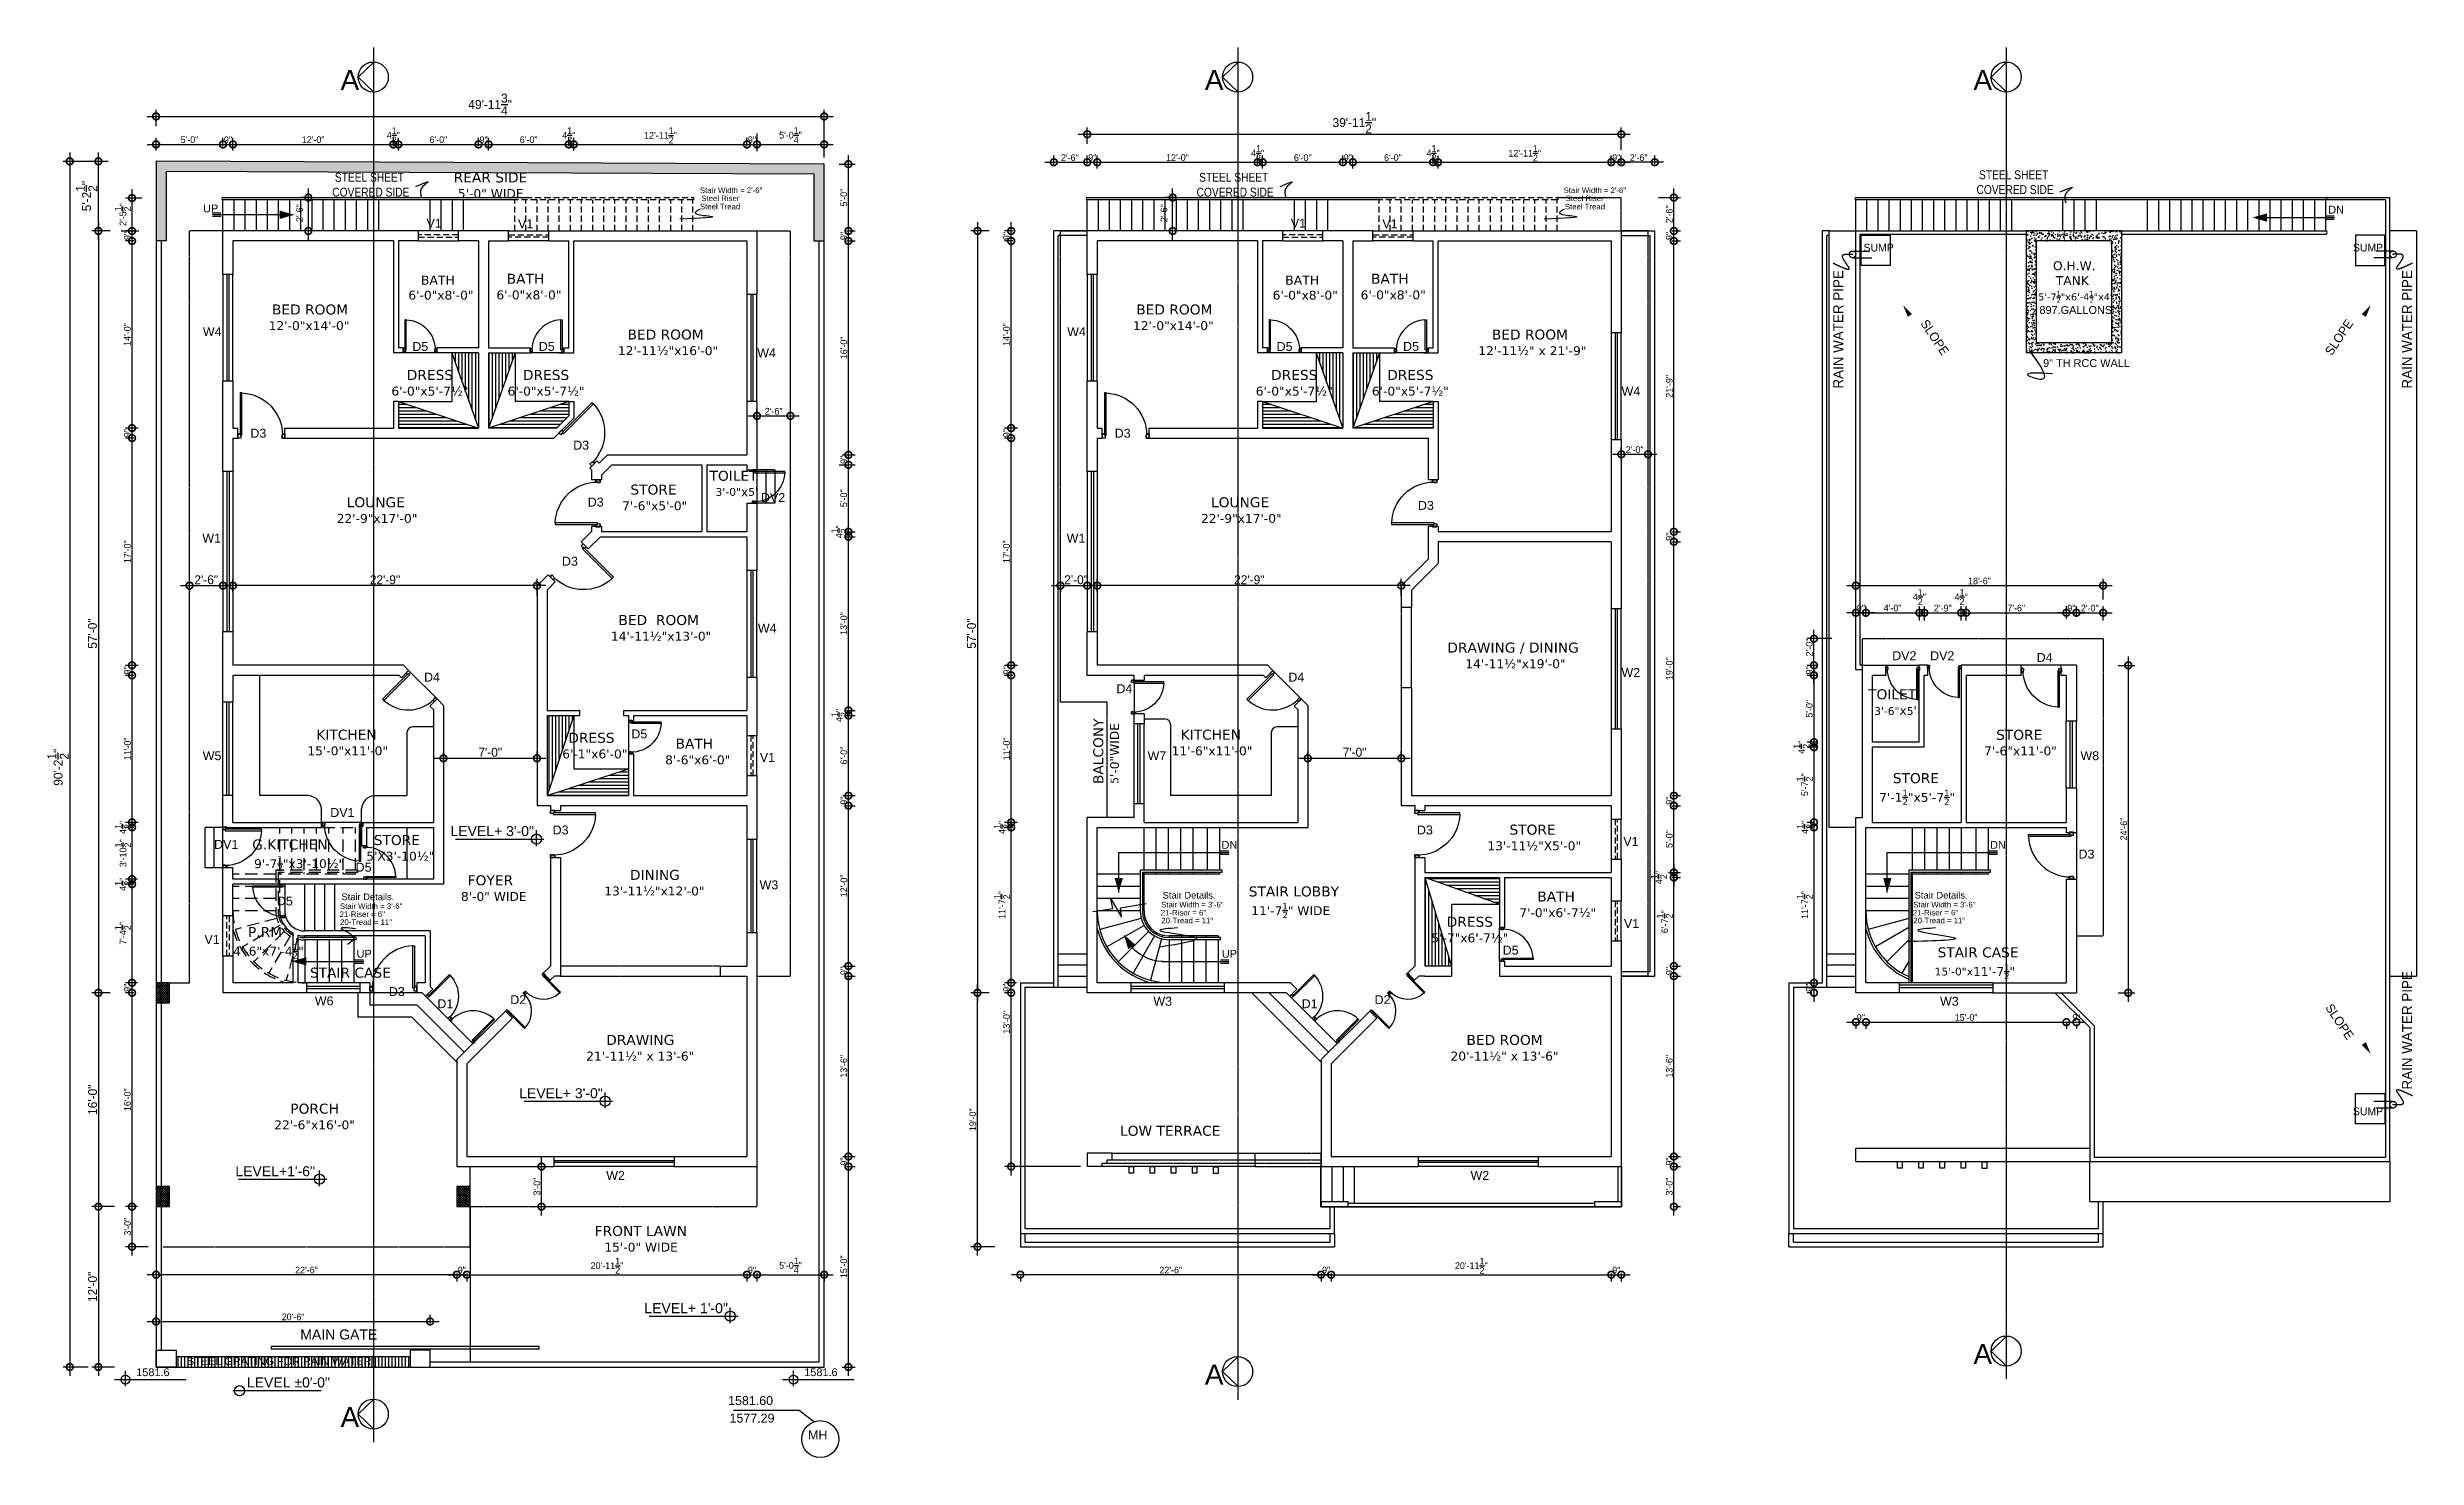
# Model space of a CAD drawing. Header units: inches. Extents: x -36906 to 35154, y -44700 to 686.
# Drawn here: x -20997 to -18870, y -24549 to -23283 of the extents above; entities that cross this region are included whole.
import ezdxf
from ezdxf.enums import TextEntityAlignment as Align

# ---------------------------------------------------------------- set-up
doc = ezdxf.new("R2010")
doc.units = ezdxf.units.IN
doc.header["$LTSCALE"] = 2
doc.header["$MEASUREMENT"] = 0
doc.header["$PDMODE"] = 2
doc.linetypes.add('DASHED2', pattern=[0.375, 0.25, -0.125])
doc.linetypes.add('HIDDEN', pattern=[0.375, 0.25, -0.125])
doc.styles.add('Dimension', font='swisscl.ttf')
doc.styles.add('dimtex', font='stylu.ttf')
doc.styles.add('MT1', font='ARIALUNI.TTF', dxfattribs={"height": 24})
doc.styles.add('SANSSERIF', font='sanss___.ttf', dxfattribs={"height": 7})
doc.dimstyles.new('G8', dxfattribs={"dimscale": 8, "dimtxt": 1, "dimasz": 1.75, "dimexe": 1, "dimexo": 0.25, "dimgap": 0.125, "dimtad": 1, "dimdec": 3, "dimzin": 3, "dimdsep": 46, "dimlunit": 4, "dimtxsty": 'dimtex', "dimblk": 'DOTSMALL', "dimcen": 0.09375, "dimdle": 1, "dimclrd": 256, "dimclre": 256, "dimclrt": 6, "dimadec": 0, "dimazin": 1, "dimtfac": 1, "dimtdec": 3, "dimtofl": 0, "dimtmove": 1, "dimatfit": 3, "dimldrblk": 'DOTSMALL', "dimfxl": 0, "dimtolj": 1, "dimtzin": 1, "dimlwd": -1, "dimlwe": -1, "dimarcsym": 0})
pattern_1 = [(90, (-113318.4817, -51101.1135), (-3, 2e-16), [])]
pattern_2 = [(0, (-113318.4817, -51101.1135), (0, 3), [])]
pattern_3 = [(50, (-120672.241, -50908.995), (7.17260183, -0.62752135), [0.75, -8.25]), (355, (-120672.241, -50908.995), (-1.38751334, 7.52192134), [0.6, -6.6]), (100.4514, (-120671.643, -50909.047), (5.7850938, 6.8943954), [0.6374019, -7.0114211]), (46.1842, (-120672.241, -50906.995), (10.6724105, -1.65519014), [1.125, -12.375]), (96.6356, (-120671.352, -50907.133), (9.3466271, 9.7411787), [0.9561029, -10.51713]), (351.1842, (-120672.241, -50906.995), (9.3466195, 9.741186), [0.9, -9.9]), (21, (-120671.241, -50907.495), (5.96907052, -4.0261889), [0.75, -8.25]), (326, (-120671.241, -50907.495), (2.4331533, 7.25150045), [0.6, -6.6]), (71.4514, (-120670.7436, -50907.8304), (8.4022263, 3.22530497), [0.6374019, -7.0114211]), (37.5, (-120672.241, -50908.9949), (0.121598553, 3.32893854), [0, -6.52, 0, -6.7, 0, -6.625]), (7.5, (-120672.241, -50908.995), (2.63069537, 3.94411712), [0, -3.82, 0, -6.37, 0, -2.525]), (327.5, (-120674.471, -50908.9949), (5.33822436, -0.22554872), [0, -2.5, 0, -7.8, 0, -10.35]), (317.5, (-120675.471, -50908.995), (5.8318617, 1.00104982), [0, -3.25, 0, -5.18, 0, -7.35])]
pattern_4 = [(90, (-112542.4835, -51101.1135), (-3, 2e-16), [])]
pattern_5 = [(50, (-113318.482, -51101.1135), (7.17260183, -0.62752135), [0.75, -8.25]), (355, (-113318.482, -51101.1135), (-1.38751334, 7.52192134), [0.6, -6.6]), (100.4514, (-113317.884, -51101.166), (5.7850938, 6.8943954), [0.6374019, -7.0114211]), (46.1842, (-113318.482, -51099.1135), (10.6724105, -1.65519014), [1.125, -12.375]), (96.6356, (-113317.592, -51099.251), (9.3466271, 9.7411787), [0.9561029, -10.51713]), (351.1842, (-113318.482, -51099.114), (9.3466195, 9.741186), [0.9, -9.9]), (21, (-113317.482, -51099.6135), (5.96907052, -4.0261889), [0.75, -8.25]), (326, (-113317.482, -51099.6135), (2.4331533, 7.25150045), [0.6, -6.6]), (71.4514, (-113316.984, -51099.949), (8.4022263, 3.22530497), [0.6374019, -7.0114211]), (37.5, (-113318.4817, -51101.1135), (0.12159855, 3.32893854), [0, -6.52, 0, -6.7, 0, -6.625]), (7.5, (-113318.4817, -51101.1135), (2.63069537, 3.94411712), [0, -3.82, 0, -6.37, 0, -2.525]), (327.5, (-113320.7117, -51101.1135), (5.33822436, -0.22554872), [0, -2.5, 0, -7.8, 0, -10.35]), (317.5, (-113321.7117, -51101.1135), (5.8318617, 1.00104982), [0, -3.25, 0, -5.18, 0, -7.35])]

msp = doc.modelspace()

# ---------------------------------------------------------------- texts
at = {"linetype": 'Continuous', "style": 'MT1'}
for p in [(-20725.4272, -23321.0551), (-19949.429, -23321.0551), (-19259.3792, -23321.0551), (-19259.3792, -24464.9007), (-19949.429, -24483.3437), (-20725.4272, -24521.5471)]:
    msp.add_text('A', height=18, dxfattribs=at).set_placement(p, align=Align.CENTER)
for s, height, style, p in [('Stair Width = 2\'-6"', 5, 'SANSSERIF', (-20383.1314, -23413.5752)), ('Steel Riser    ', 5, 'SANSSERIF', (-20388.92, -23420.8123)), ('Stair Width = 2\'-6"', 5, 'SANSSERIF', (-19607.6333, -23413.5752)), ('Steel Riser    ', 5, 'SANSSERIF', (-19612.9218, -23420.8123)), ('UP', 7, 'SANSSERIF', (-20850.3801, -23430.8645)), ('V1', 8, 'SANSSERIF', (-20649.7654, -23444.7046)), ('V1', 8, 'SANSSERIF', (-20567.6337, -23445.1258)), (' Steel Tread  ', 5, 'SANSSERIF', (-20392.0795, -23428.2014)), ('V1', 8, 'SANSSERIF', (-19873.7672, -23444.7046)), ('V1', 8, 'SANSSERIF', (-19791.6355, -23445.1258)), (' Steel Tread  ', 5, 'SANSSERIF', (-19615.5813, -23428.2014)), ('DN', 7, 'SANSSERIF', (-18942.1351, -23432.032)), (' SUMP', 7, 'dimtex', (-19354.1766, -23466.0289)), (' SUMP', 7, 'dimtex', (-18914.775, -23466.0289)), ('W4', 8, 'SANSSERIF', (-20849.0106, -23542.0312)), ('D5', 8, 'SANSSERIF', (-20662.203, -23555.3601)), ('D5', 8, 'SANSSERIF', (-20548.6787, -23555.2644)), ('W4', 8, 'SANSSERIF', (-20073.0124, -23542.0312)), ('D5', 8, 'SANSSERIF', (-19886.2049, -23555.3601)), ('D5', 8, 'SANSSERIF', (-19772.6805, -23555.2644)), ('W4', 8, 'SANSSERIF', (-20351.2829, -23561.0143)), ('W4', 8, 'SANSSERIF', (-19575.2847, -23595.5143)), ('D3', 8, 'SANSSERIF', (-20807.6237, -23633.1968)), ('D3', 8, 'SANSSERIF', (-20031.6256, -23633.1968)), ('D3', 8, 'SANSSERIF', (-20517.7295, -23643.9458)), ('D3', 8, 'SANSSERIF', (-20504.7281, -23695.0086)), ('DV2', 8, 'SANSSERIF', (-20345.47, -23690.9367)), ('D3', 8, 'SANSSERIF', (-19759.3321, -23697.9998)), ('W1', 8, 'SANSSERIF', (-20849.4908, -23727.376)), ('W1', 8, 'SANSSERIF', (-20073.4926, -23727.376)), ('D3', 8, 'SANSSERIF', (-20527.8554, -23748.1375)), ('W4', 8, 'SANSSERIF', (-20350.6831, -23808.2392)), ('D4', 8, 'SANSSERIF', (-20651.6972, -23852.1869)), ('D4', 8, 'SANSSERIF', (-19875.699, -23852.1869)), ('W2', 8, 'SANSSERIF', (-19575.3704, -23848.0506)), ('DV2', 8, 'SANSSERIF', (-19329.8207, -23832.9889)), ('DV2', 8, 'SANSSERIF', (-19295.7632, -23832.9889)), ('D4', 8, 'SANSSERIF', (-19203.8366, -23834.4573)), ('D4', 8, 'SANSSERIF', (-20030.0681, -23862.5927)), ('D5', 8, 'SANSSERIF', (-20465.5803, -23903.178)), ('W5', 8, 'SANSSERIF', (-20849.1447, -23922.7357)), ('V1', 8, 'SANSSERIF', (-20350.534, -23924.2631)), ('W7', 8, 'SANSSERIF', (-20000.8232, -23922.7357)), ('W8', 8, 'SANSSERIF', (-19163.2747, -23922.7357)), ('DV1', 8, 'SANSSERIF', (-20732.1754, -23973.7482)), ('LEVEL+ 3\'-0"', 9, 'SANSSERIF', (-20597.6218, -23990.8779)), ('D3', 8, 'SANSSERIF', (-20536.2258, -23989.4378)), ('D3', 8, 'SANSSERIF', (-19760.2276, -23989.4378)), ('V1', 8, 'SANSSERIF', (-19575.26, -23999.7175)), ('DV1', 8, 'SANSSERIF', (-20836.4254, -24002.3561)), ('D5', 8, 'SANSSERIF', (-20713.1019, -24022.9126)), ('DN', 7, 'SANSSERIF', (-19935.7506, -24002.3022)), ('DN', 7, 'SANSSERIF', (-19245.7008, -24002.3022)), ('D3', 8, 'SANSSERIF', (-19166.2632, -24011.0724)), ('W3', 8, 'SANSSERIF', (-20349.2011, -24038.6804)), ('D5', 8, 'SANSSERIF', (-20783.7923, -24053.1935)), ('Stair Width = 3\'-6"', 5, 'SANSSERIF', (-20706.3375, -24056.3422)), ('Stair Details.', 6, 'SANSSERIF', (-20709.2479, -24048.4225)), ('21-Riser = 6"', 5, 'SANSSERIF', (-19977.0347, -24062.1756)), ('Stair Width = 3\'-6"', 5, 'SANSSERIF', (-19969.0509, -24054.9385)), ('Stair Details.', 6, 'SANSSERIF', (-19971.9614, -24047.0188)), ('21-Riser = 6"', 5, 'SANSSERIF', (-19301.8406, -24062.1756)), ('Stair Width = 3\'-6"', 5, 'SANSSERIF', (-19293.8569, -24054.9385)), ('Stair Details.', 6, 'SANSSERIF', (-19296.7673, -24047.0188)), ('21-Riser = 6"', 5, 'SANSSERIF', (-20714.3212, -24063.5793)), ('20-Tread = 11"', 5, 'SANSSERIF', (-20710.9261, -24070.6357)), ('20-Tread = 11"', 5, 'SANSSERIF', (-19973.6396, -24069.232)), ('V1', 8, 'SANSSERIF', (-19574.7098, -24073.4272)), ('20-Tread = 11"', 5, 'SANSSERIF', (-19298.4456, -24069.232)), ('V1', 8, 'SANSSERIF', (-20849.1595, -24087.6707)), ('UP', 7, 'SANSSERIF', (-20712.5724, -24100.0699)), ('UP', 7, 'SANSSERIF', (-19935.7506, -24100.0699)), ('D5', 8, 'SANSSERIF', (-19683.2688, -24097.3483)), ('W6', 8, 'SANSSERIF', (-20748.5066, -24142.8993)), ('D3', 8, 'SANSSERIF', (-20683.2895, -24134.4245)), ('D1', 8, 'SANSSERIF', (-20639.7272, -24145.4228)), ('D2', 8, 'SANSSERIF', (-20574.2514, -24141.8058)), ('W3', 8, 'SANSSERIF', (-19995.6226, -24143.2165)), ('D1', 8, 'SANSSERIF', (-19863.7291, -24145.4228)), ('D2', 8, 'SANSSERIF', (-19798.2533, -24141.8058)), ('W3', 8, 'SANSSERIF', (-19289.3698, -24143.2165)), ('LEVEL+ 3\'-0"', 9, 'SANSSERIF', (-20535.8839, -24226.2771)), (' SUMP', 7, 'dimtex', (-18914.775, -24241.5152)), ('LEVEL+1\'-6"', 9, 'SANSSERIF', (-20792.4815, -24296.3029)), ('W2', 8, 'SANSSERIF', (-20486.8937, -24299.5422)), ('W2', 8, 'SANSSERIF', (-19710.8955, -24299.5422)), ('LEVEL+ 1\'-0"', 9, 'SANSSERIF', (-20423.5583, -24419.2603)), ('MAIN GATE', 9, 'SANSSERIF', (-20735.3592, -24442.9055)), ('STEEL GRATING FOR RAIN WATER', 7, 'SANSSERIF', (-20788.9265, -24465.8191)), ('1581.6', 7, 'SANSSERIF', (-20902.2543, -24475.7717)), ('LEVEL %%P0\'-0"', 9, 'SANSSERIF', (-20780.567, -24485.927)), ('1581.6', 7, 'SANSSERIF', (-20302.4996, -24475.7717)), ('1581.60', 8, 'SANSSERIF', (-20365.6507, -24501.7536)), ('1577.29', 8, 'SANSSERIF', (-20364.3574, -24517.451)), ('MH', 8, 'SANSSERIF', (-20305.3534, -24532.5381))]:
    msp.add_text(s, height=height, dxfattribs=dict(style=style)).set_placement(p, align=Align.CENTER)
at = {"style": 'dimtex'}
for s, height, rotation, p in [('RAIN WATER PIPE', 9, 90, (-19384.6559, -23535.9676)), ('RAIN WATER PIPE', 9, 90, (-18873.92, -23535.9676)), ('SLOPE', 8, 303.8766466, (-19305.7448, -23545.3793)), ('SLOPE', 8, 56.1233534, (-18936.2313, -23545.3356)), ('RAIN WATER PIPE', 9, 90, (-18873.92, -24165.2939)), ('SLOPE', 8, 303.8766466, (-18942.2517, -24159.704))]:
    msp.add_text(s, height=height, rotation=rotation, dxfattribs=at).set_placement(p, align=Align.CENTER)
at = {"linetype": 'ByBlock', "style": 'SANSSERIF'}
for s, p in [('  897.GALLONS', (-19213.9124, -23522.0458)), ('  9" TH RCC WALL', (-19210.6612, -23569.7151))]:
    msp.add_text(s, height=7.000254, dxfattribs=at).set_placement(p)
at = {"char_height": 7, "width": 151.031655, "attachment_point": 2, "style": 'Dimension'}
for insert in [(-20710.4104, -23395.42, 0), (-19934.4122, -23395.42, 0), (-19234.1893, -23393.1292, 0)]:
    msp.add_mtext('\\A1;{\\fTechnicLite|b0|i0|c2|p2;\\H1.143x;  STEEL SHEET    \\P   COVERED SIDE  \\H0.5831x;   }', dxfattribs=dict(at, insert=insert))
at = {"style": 'SANSSERIF'}
for s, insert, char_height, attachment_point in [('\\A1;{\\fVerdana|b0|i0|c0|p34;\\H1.286x;   REAR SIDE \\H0.7781x;\\P\\H0.9994x;    \\H1.143x;5\'-0" WIDE}', (-20605.0605, -23395.0185), 7, 2), ('\\A1;{\\fVerdana|b0|i0|c0|p34;\\H1.27x; O.H.W.\\PTANK\\P\\H0.7875x;  \\H0.9999x;5\'-7\\H0.7x;\\S1/2;\\H1.429x;"x6\'-4\\H0.7x;\\S1/2;\\H1.429x;"x4\'}', (-19178.9693, -23474.8426), 6.3, 2), ('\\A1;{\\fVerdana|b0|i0|c0|p34;\\H1.286x;BATH \\H0.7781x;\\P\\H0.9994x;  \\H1.27x;6\'-0"x8\'-0"}', (-20646.4319, -23487.6945), 6.3, 2), ('\\A1;{\\fVerdana|b0|i0|c0|p34;\\H1.286x;BATH \\H0.7781x;\\P\\H0.9994x;  \\H1.143x;6\'-0"x8\'-0"}', (-20567.7479, -23486.0017), 7, 2), ('\\A1;{\\fVerdana|b0|i0|c0|p34;\\H1.286x;BATH \\H0.7781x;\\P\\H0.9994x;  \\H1.27x;6\'-0"x8\'-0"}', (-19870.4337, -23487.6945), 6.3, 2), ('\\A1;{\\fVerdana|b0|i0|c0|p34;\\H1.286x;BATH \\H0.7781x;\\P\\H0.9994x;  \\H1.143x;6\'-0"x8\'-0"}', (-19791.7497, -23486.0017), 7, 2), ('\\A1;{\\fVerdana|b0|i0|c0|p34;\\H1.286x;  BED ROOM  \\H0.7781x;\\P\\H0.9994x;  \\H1.143x;12\'-0"x14\'-0"}', (-20765.1362, -23513.588), 7, 2), ('\\A1;{\\fVerdana|b0|i0|c0|p34;\\H1.286x;  BED ROOM  \\H0.7781x;\\P\\H0.9994x;  \\H1.143x;12\'-0"x14\'-0"}', (-19989.138, -23513.588), 7, 2), ('\\A1;{\\fVerdana|b0|i0|c0|p34;\\H1.286x;  BED ROOM  \\H0.7781x;\\P\\H0.9994x;    \\H1.143x;12\'-11½"x16\'-0"}', (-20445.8837, -23536.0982), 7, 2), ('\\A1;{\\fVerdana|b0|i0|c0|p34;\\H1.286x;  BED ROOM  \\H0.7781x;\\P\\H0.9994x;    \\H1.143x;12\'-11½" x 21\'-9"}', (-19669.8855, -23536.0982), 7, 2), ('\\A1;{\\fVerdana|b0|i0|c0|p34;\\H1.837x;DRESS\\P\\H0.8888x;6\'-0"x5\'-7½"}', (-20653.5659, -23572.3791), 4.9, 2), ('\\A1;{\\fVerdana|b0|i0|c0|p34;\\H1.837x;DRESS\\P\\H0.8888x;6\'-0"x5\'-7½"}', (-20549.2975, -23572.3791), 4.9, 2), ('\\A1;{\\fVerdana|b0|i0|c0|p34;\\H1.837x;DRESS\\P\\H0.8888x;6\'-0"x5\'-7½"}', (-19877.5677, -23572.3791), 4.9, 2), ('\\A1;{\\fVerdana|b0|i0|c0|p34;\\H1.837x;DRESS\\P\\H0.8888x;6\'-0"x5\'-7½"}', (-19773.2993, -23572.3791), 4.9, 2), ('{\\fVerdana|b0|i0|c0|p34;\\H1.286x; STORE  \\H0.7781x;\\P\\H0.9994x;  \\H1.143x;7\'-6"x5\'-0"}', (-20454.7935, -23675.3014), 7, 2), ('\\A1;{\\fVerdana|b0|i0|c0|p34;\\H1.286x;TOILET \\H0.7781x;\\P\\H0.9994x;  3\'-0"\\H1.143x;x\\H0.8749x;5\\H1.143x;\'}', (-20380.9422, -23662.8862), 7, 2), ('{\\fVerdana|b0|i0|c0|p34;\\H1.286x; LOUNGE  \\H0.7781x;\\P\\H0.9994x;  \\H1.143x;22\'-9"x17\'-0"}', (-20704.1185, -23686.6652), 7, 2), ('{\\fVerdana|b0|i0|c0|p34;\\H1.286x; LOUNGE  \\H0.7781x;\\P\\H0.9994x;  \\H1.143x;22\'-9"x17\'-0"}', (-19928.1203, -23686.6652), 7, 2), ('{\\fVerdana|b0|i0|c0|p34;\\H1.286x;  BED  ROOM  \\H0.7781x;\\P\\H0.9994x;    \\H1.143x;14\'-11½"x13\'-0"}', (-20452.0921, -23792.4182), 7, 2), ('{\\fVerdana|b0|i0|c0|p34;\\H1.286x;  DRAWING / DINING\\P\\H0.7776x;    \\H1.143x;14\'-11½"x19\'-0"}', (-19685.008, -23817.1557), 7, 2), ('{\\fVerdana|b0|i0|c0|p34;\\H1.286x;TOILET \\H0.7781x;\\P\\H0.9994x;  3\'-6"\\H1.143x;x\\H0.8749x;5\\H1.143x;\'}', (-19340.7519, -23859.1037), 7, 2), ('{\\fVerdana|b0|i0|c0|p34;\\H1.286x; KITCHEN  \\H0.7781x;\\P\\H0.9994x;  \\H1.143x;15\'-0"x11\'-0"}', (-20730.4267, -23918.5021), 7, 8), ('{\\fVerdana|b0|i0|c0|p34;\\H1.286x;DRESS \\H0.7781x;\\P\\H0.9994x;  \\H1.143x;6\'-1\\H1x;"x6\'-0"}', (-20508.5413, -23898.1523), 7, 2), ('{\\fVerdana|b0|i0|c0|p34;\\H1.286x;BATH \\H0.7781x;\\P\\H0.9994x;  \\H1.143x;8\'-6"x6\'-0"}', (-20416.1541, -23903.4654), 7, 2), ('{\\fVerdana|b0|i0|c0|p34;\\H1.286x; KITCHEN  \\H0.7781x;\\P\\H0.9994x;  \\H1.143x;11\'-6"x11\'-0"}', (-19954.4285, -23918.5021), 7, 8), ('\\A1;{\\fVerdana|b0|i0|c0|p34;\\H1.286x; STORE  \\H0.7781x;\\P\\H0.9994x;  \\H1.143x;7\'-6"x11\'-0\\H1x;"}', (-19228.5825, -23895.4392), 7, 2), ('\\A1;{\\fVerdana|b0|i0|c0|p34;\\H1.286x; STORE  \\H0.7781x;\\P\\H0.9994x;  \\H1.143x;7\'-1\\H0.7x;\\S1/2;\\H1.429x;"x5\'-7\\H0.7x;\\S1/2;\\H1.429x;"}', (-19321.3384, -23934.3525), 7, 2), ('\\A1;{\\fVerdana|b0|i0|c0|p34;\\H1.286x; ^IG.KITCHEN  \\H0.7781x;\\P\\H0.9994x;        \\H1.143x;9\'-7\\H0.7x;\\S1/2;\\H1.429x;"x3\'-10½"}', (-20783.1629, -24022.3916), 7, 8), ('{\\fVerdana|b0|i0|c0|p34;\\H1.286x;STORE  \\H0.7781x;\\P\\H0.9994x;  \\H1.143x;5\'X3\'-10½"}', (-20683.2217, -24013.1004), 7, 8), ('\\A1;{\\fVerdana|b0|i0|c0|p34;\\H1.286x;STORE\\H0.7781x;\\P\\H0.9994x; \\H1.143x;13\'-11½"X5\'-0"}', (-19663.5859, -23980.6061), 7, 2), ('{\\fVerdana|b0|i0|c0|p34;\\H1.286x;FOYER  \\H0.7781x;\\P\\H0.9994x;  \\H1.143x;8\'-0" WIDE}', (-20599.2781, -24026.0997), 7, 2), ('\\A1;{\\fVerdana|b0|i0|c0|p34;\\H1.286x; DINING  \\H0.7781x;\\P\\H0.9994x; \\H1.143x;13\'-11½"x12\'-0"}', (-20453.5563, -24021.215), 7, 2), ('\\A1;{\\fVerdana|b0|i0|c0|p34;\\H1.286x;   STAIR LOBBY  \\H0.7781x;\\P\\H0.9994x;  \\H1.143x;11\'-7\\H0.7x;\\S1/2;\\H1.429x;" WIDE}', (-19883.7533, -24036.1042), 7, 2), ('{\\fVerdana|b0|i0|c0|p34;\\H1.286x;BATH \\H0.7781x;\\P\\H0.9994x; \\H1.143x;7\'-0"x6\'-7½"}', (-19642.4675, -24040.6576), 7, 2), ('\\A1;{\\fVerdana|b0|i0|c0|p34;\\H1.286x;P.RM \\H0.7781x;\\P\\H0.9994x;  \\H1.143x;4\'-6"x7\'-4\\H0.7x;\\S1/2;\\H1.429x;"}', (-20801.5847, -24072.5615), 7, 2), ('{\\fVerdana|b0|i0|c0|p34;\\H1.837x;DRESS\\P\\H0.8888x;5\'-7"x6\'-7½"}', (-19719.8771, -24063.3354), 4.9, 2), ('\\A1;{\\fVerdana|b0|i0|c0|p34;\\H1.286x;   STAIR CASE\\H0.7781x;\\P\\H0.9994x;  15\'-0"x\\H1.143x;11\'-7\\H0.7x;\\S1/2;\\H1.429x;"  }', (-19269.4997, -24090.7858), 7, 2), ('{\\fVerdana|b0|i0|c0|p34;\\H1.286x; STAIR CASE  \\H0.7781x;\\P\\H0.9994x;  }', (-20726.9345, -24109.0166), 7, 2), ('\\A1;{\\fVerdana|b0|i0|c0|p34;\\H1.286x;DRAWING \\H0.7781x;\\P\\H1.142x;21\'-11½" x 13\'-6"}', (-20464.7104, -24169.4118), 7, 2), ('\\A1;{\\fVerdana|b0|i0|c0|p34;\\H1.286x;BED ROOM \\H0.7781x;\\P\\H1.142x;20\'-11½" x 13\'-6"}', (-19688.7122, -24169.4118), 7, 2), ('{\\fVerdana|b0|i0|c0|p34;\\H1.286x;PORCH \\H0.7781x;\\P\\H1.142x;22\'-6"x16\'-0"}', (-20757.0867, -24231.147), 7, 2), ('\\A1;{\\fVerdana|b0|i0|c0|p34;\\H1.286x;   LOW TERRACE  \\H0.7781x;\\P\\H0.9994x;  \\H1.143x; }', (-19994.7869, -24251.0051), 7, 2), ('\\A1;{\\fVerdana|b0|i0|c0|p34;\\H1.286x;   FRONT LAWN\\P\\H0.7776x;    \\H1.143x;15\'-0" WIDE}', (-20470.0723, -24340.9381), 7, 2)]:
    msp.add_mtext(s, dxfattribs=dict(at, insert=insert, char_height=char_height, attachment_point=attachment_point))
at = {"insert": (-20057.99, -23916.7014), "char_height": 7, "attachment_point": 2, "rotation": 90, "style": 'SANSSERIF'}
msp.add_mtext('\\A1;{\\fVerdana|b0|i0|c0|p34;\\H1.286x; BALCONY  \\H0.7781x;\\P\\H0.9994x;5\\H1.143x;\'-0"WIDE}', dxfattribs=at)

# ---------------------------------------------------------------- blocks, each defined once
blk = doc.blocks.new('_DotSmall')
at = {"color": 0, "linetype": 'ByBlock', "const_width": 0.5}
blk.add_lwpolyline([(-0.0625, 0, 1), (0.0625, 0, 1)], format="xyb", close=True, dxfattribs=at)
blk = doc.blocks.new('*D30')
for p, q in [((-20907.4, -23344.8), (-20291.6, -23344.8)), ((-20899.4, -23353.5), (-20899.4, -23338.8)), ((-20299.6, -23371), (-20299.6, -23338.8))]:
    blk.add_line(p, q)
at = {"layer": 'Defpoints', "color": 0}
for p in [(-20299.6, -23344.8), (-20899.4, -23359.5), (-20299.6, -23377)]:
    blk.add_point(p, dxfattribs=at)
at = {"xscale": 12, "yscale": 12, "zscale": 12, "rotation": 180}
blk.add_blockref('_DotSmall', (-20899.4, -23344.8), dxfattribs=at)
at = {"xscale": 12, "yscale": 12, "zscale": 12}
blk.add_blockref('_DotSmall', (-20299.6, -23344.8), dxfattribs=at)
at = {"color": 7, "insert": (-20599.5, -23334), "char_height": 8, "attachment_point": 5, "style": 'dimtex'}
blk.add_mtext('\\A1;49\'-11{\\H1.000000x;\\S3/4;}"', dxfattribs=at)
blk = doc.blocks.new('rer er')
for p, q in [((-59.1, 4132.4), (-58.7, 4132.4)), ((-59.1, 4132.4), (-59.1, 4130.7)), ((-59.1, 4130.7), (-57.3, 4130.7)), ((-58.7, 4133.4), (-57.3, 4133.4)), ((-57.3, 4133.4), (-57.3, 4130.7))]:
    blk.add_line(p, q)
for points in [[(-58.7, 4158.7), (-58.7, 4132.4), (-59.8, 4132.4), (-59.8, 4158.7)], [(-86.4, 4133.4), (-86.4, 4130.7), (-84.7, 4130.7), (-84.7, 4132.4), (-84.7, 4130.7), (-86.4, 4130.7), (-86.4, 4133.4), (-85, 4133.4), (-85, 4132.4), (-84.7, 4132.4), (-85, 4132.4), (-85, 4133.4)]]:
    blk.add_lwpolyline(points, close=True)
blk.add_lwpolyline([(-59.1, 4132.4), (-59.1, 4130.7), (-57.3, 4130.7), (-57.3, 4133.4), (-58.7, 4133.4), (-58.7, 4132.4), (-59.1, 4132.4)])
blk.add_arc((-58.7, 4132.4), 26.3, 92.2623, 180)
blk = doc.blocks.new('*D31')
for p, q in [((-20951.2, -23455.6), (-20951.2, -23377.1)), ((-20942.4, -23385.1), (-20957.2, -23385.1)), ((-20942.4, -23447.6), (-20957.2, -23447.6))]:
    blk.add_line(p, q)
at = {"layer": 'Defpoints', "color": 0}
for p in [(-20951.2, -23385.1), (-20936.4, -23385.1), (-20936.4, -23447.6)]:
    blk.add_point(p, dxfattribs=at)
at = {"xscale": 12, "yscale": 12, "zscale": 12}
for p, rotation in [((-20951.2, -23385.1), 90), ((-20951.2, -23447.6), 270)]:
    blk.add_blockref('_DotSmall', p, dxfattribs=dict(at, rotation=rotation))
at = {"color": 7, "insert": (-20961.8, -23416.3), "char_height": 8, "attachment_point": 5, "rotation": 90, "style": 'dimtex'}
blk.add_mtext('\\A1;5\'-2{\\H1.000000x;\\S1/2;}"', dxfattribs=at)
blk = doc.blocks.new('*D32')
for p, q in [((-20951.2, -23439.6), (-20951.2, -24139.6)), ((-20940.7, -23447.6), (-20957.2, -23447.6)), ((-20940.7, -24131.6), (-20957.2, -24131.6))]:
    blk.add_line(p, q)
at = {"layer": 'Defpoints', "color": 0}
for p in [(-20934.7, -23447.6), (-20951.2, -24131.6), (-20934.7, -24131.6)]:
    blk.add_point(p, dxfattribs=at)
at = {"xscale": 12, "yscale": 12, "zscale": 12}
for p, rotation in [((-20951.2, -23447.6), 90), ((-20951.2, -24131.6), 270)]:
    blk.add_blockref('_DotSmall', p, dxfattribs=dict(at, rotation=rotation))
at = {"color": 7, "insert": (-20956.5, -23809.1), "char_height": 8, "attachment_point": 5, "rotation": 90, "style": 'dimtex'}
blk.add_mtext('\\A1;57\'-0"', dxfattribs=at)
blk = doc.blocks.new('*D33')
for p, q in [((-20940.7, -24131.6), (-20957.2, -24131.6)), ((-20951.2, -24123.6), (-20951.2, -24331.6)), ((-20936.8, -24323.6), (-20957.2, -24323.6))]:
    blk.add_line(p, q)
at = {"layer": 'Defpoints', "color": 0}
for p in [(-20934.7, -24131.6), (-20951.2, -24323.6), (-20930.8, -24323.6)]:
    blk.add_point(p, dxfattribs=at)
at = {"xscale": 12, "yscale": 12, "zscale": 12}
for p, rotation in [((-20951.2, -24131.6), 90), ((-20951.2, -24323.6), 270)]:
    blk.add_blockref('_DotSmall', p, dxfattribs=dict(at, rotation=rotation))
at = {"color": 7, "insert": (-20956.4, -24227.6), "char_height": 8, "attachment_point": 5, "rotation": 90, "style": 'dimtex'}
blk.add_mtext('\\A1;16\'-0"', dxfattribs=at)
blk = doc.blocks.new('*D34')
for p, q in [((-20942.8, -24323.6), (-20957.2, -24323.6)), ((-20951.2, -24315.6), (-20951.2, -24475.6)), ((-20936.8, -24467.6), (-20957.2, -24467.6))]:
    blk.add_line(p, q)
at = {"layer": 'Defpoints', "color": 0}
for p in [(-20936.8, -24323.6), (-20951.2, -24467.6), (-20930.8, -24467.6)]:
    blk.add_point(p, dxfattribs=at)
at = {"xscale": 12, "yscale": 12, "zscale": 12}
for p, rotation in [((-20951.2, -24323.6), 90), ((-20951.2, -24467.6), 270)]:
    blk.add_blockref('_DotSmall', p, dxfattribs=dict(at, rotation=rotation))
at = {"color": 7, "insert": (-20956.4, -24395.6), "char_height": 8, "attachment_point": 5, "rotation": 90, "style": 'dimtex'}
blk.add_mtext('\\A1;12\'-0"', dxfattribs=at)
blk = doc.blocks.new('*D35')
for p, q in [((-20549.4, -23921.1), (-20649.4, -23921.1)), ((-20641.4, -23924.6), (-20641.4, -23915.1)), ((-20557.4, -23924.6), (-20557.4, -23915.1))]:
    blk.add_line(p, q)
at = {"layer": 'Defpoints', "color": 0}
for p in [(-20641.4, -23921.1), (-20641.4, -23930.6), (-20557.4, -23930.6)]:
    blk.add_point(p, dxfattribs=at)
at = {"xscale": 12, "yscale": 12, "zscale": 12, "rotation": 180}
blk.add_blockref('_DotSmall', (-20641.4, -23921.1), dxfattribs=at)
at = {"xscale": 12, "yscale": 12, "zscale": 12}
blk.add_blockref('_DotSmall', (-20557.4, -23921.1), dxfattribs=at)
at = {"color": 7, "insert": (-20599.4, -23915.7), "char_height": 8, "attachment_point": 5, "style": 'dimtex'}
blk.add_mtext('\\A1;7\'-0"', dxfattribs=at)
blk = doc.blocks.new('*D36')
for p, q in [((-20760.4, -23417.6), (-20768.7, -23417.6)), ((-20762.7, -23455.6), (-20762.7, -23409.6)), ((-20760.4, -23447.6), (-20768.7, -23447.6))]:
    blk.add_line(p, q)
at = {"layer": 'Defpoints', "color": 0}
for p in [(-20762.7, -23417.6), (-20754.4, -23417.6), (-20754.4, -23447.6)]:
    blk.add_point(p, dxfattribs=at)
at = {"xscale": 12, "yscale": 12, "zscale": 12}
for p, rotation in [((-20762.7, -23417.6), 90), ((-20762.7, -23447.6), 270)]:
    blk.add_blockref('_DotSmall', p, dxfattribs=dict(at, rotation=rotation))
at = {"color": 7, "insert": (-20770.5, -23431.6), "char_height": 6, "attachment_point": 5, "rotation": 90, "style": 'dimtex'}
blk.add_mtext('\\A1;2\'-6"', dxfattribs=at)
blk = doc.blocks.new('*D37')
for p, q in [((-20907.4, -23369.9), (-20831.4, -23369.9)), ((-20899.4, -23375.5), (-20899.4, -23363.9)), ((-20839.4, -23366.4), (-20839.4, -23363.9))]:
    blk.add_line(p, q)
at = {"layer": 'Defpoints', "color": 0}
for p in [(-20839.4, -23369.9), (-20839.4, -23372.4), (-20899.4, -23381.5)]:
    blk.add_point(p, dxfattribs=at)
at = {"xscale": 12, "yscale": 12, "zscale": 12, "rotation": 180}
blk.add_blockref('_DotSmall', (-20899.4, -23369.9), dxfattribs=at)
at = {"xscale": 12, "yscale": 12, "zscale": 12}
blk.add_blockref('_DotSmall', (-20839.4, -23369.9), dxfattribs=at)
at = {"color": 7, "insert": (-20869.4, -23365.7), "char_height": 6, "attachment_point": 5, "style": 'dimtex'}
blk.add_mtext('\\A1;5\'-0"', dxfattribs=at)
blk = doc.blocks.new('*D38')
for p, q in [((-20847.4, -23369.9), (-20822.4, -23369.9)), ((-20839.4, -23371.5), (-20839.4, -23363.9)), ((-20830.4, -23371.5), (-20830.4, -23363.9))]:
    blk.add_line(p, q)
at = {"layer": 'Defpoints', "color": 0}
for p in [(-20830.4, -23369.9), (-20839.4, -23377.5), (-20830.4, -23377.5)]:
    blk.add_point(p, dxfattribs=at)
at = {"xscale": 12, "yscale": 12, "zscale": 12, "rotation": 180}
blk.add_blockref('_DotSmall', (-20839.4, -23369.9), dxfattribs=at)
at = {"xscale": 12, "yscale": 12, "zscale": 12}
blk.add_blockref('_DotSmall', (-20830.4, -23369.9), dxfattribs=at)
at = {"color": 7, "insert": (-20834.9, -23365.8), "char_height": 6, "attachment_point": 5, "style": 'dimtex'}
blk.add_mtext('\\A1;9"', dxfattribs=at)
blk = doc.blocks.new('*D39')
for p, q in [((-20838.4, -23369.9), (-20678.4, -23369.9)), ((-20830.4, -23375.5), (-20830.4, -23363.9)), ((-20686.4, -23366.4), (-20686.4, -23363.9))]:
    blk.add_line(p, q)
at = {"layer": 'Defpoints', "color": 0}
for p in [(-20686.4, -23369.9), (-20686.4, -23372.4), (-20830.4, -23381.5)]:
    blk.add_point(p, dxfattribs=at)
at = {"xscale": 12, "yscale": 12, "zscale": 12, "rotation": 180}
blk.add_blockref('_DotSmall', (-20830.4, -23369.9), dxfattribs=at)
at = {"xscale": 12, "yscale": 12, "zscale": 12}
blk.add_blockref('_DotSmall', (-20686.4, -23369.9), dxfattribs=at)
at = {"color": 7, "insert": (-20758.4, -23365.7), "char_height": 6, "attachment_point": 5, "style": 'dimtex'}
blk.add_mtext('\\A1;12\'-0"', dxfattribs=at)
blk = doc.blocks.new('*D40')
for p, q in [((-20694.4, -23369.9), (-20673.9, -23369.9)), ((-20686.4, -23371.5), (-20686.4, -23363.9)), ((-20681.9, -23371.5), (-20681.9, -23363.9))]:
    blk.add_line(p, q)
at = {"layer": 'Defpoints', "color": 0}
for p in [(-20681.9, -23369.9), (-20686.4, -23377.5), (-20681.9, -23377.5)]:
    blk.add_point(p, dxfattribs=at)
at = {"xscale": 12, "yscale": 12, "zscale": 12, "rotation": 180}
blk.add_blockref('_DotSmall', (-20686.4, -23369.9), dxfattribs=at)
at = {"xscale": 12, "yscale": 12, "zscale": 12}
blk.add_blockref('_DotSmall', (-20681.9, -23369.9), dxfattribs=at)
at = {"color": 7, "insert": (-20686.4, -23361.7), "char_height": 6, "attachment_point": 5, "style": 'dimtex'}
blk.add_mtext('\\A1;4{\\H1.000000x;\\S1/2;}"', dxfattribs=at)
blk = doc.blocks.new('*D41')
for p, q in [((-20689.9, -23369.9), (-20601.9, -23369.9)), ((-20681.9, -23375.5), (-20681.9, -23363.9)), ((-20609.9, -23366.4), (-20609.9, -23363.9))]:
    blk.add_line(p, q)
at = {"layer": 'Defpoints', "color": 0}
for p in [(-20609.9, -23369.9), (-20609.9, -23372.4), (-20681.9, -23381.5)]:
    blk.add_point(p, dxfattribs=at)
at = {"xscale": 12, "yscale": 12, "zscale": 12, "rotation": 180}
blk.add_blockref('_DotSmall', (-20681.9, -23369.9), dxfattribs=at)
at = {"xscale": 12, "yscale": 12, "zscale": 12}
blk.add_blockref('_DotSmall', (-20609.9, -23369.9), dxfattribs=at)
at = {"color": 7, "insert": (-20645.9, -23365.7), "char_height": 6, "attachment_point": 5, "style": 'dimtex'}
blk.add_mtext('\\A1;6\'-0"', dxfattribs=at)
blk = doc.blocks.new('*D42')
for p, q in [((-20617.9, -23369.9), (-20592.9, -23369.9)), ((-20609.9, -23371.5), (-20609.9, -23363.9)), ((-20600.9, -23371.5), (-20600.9, -23363.9))]:
    blk.add_line(p, q)
at = {"layer": 'Defpoints', "color": 0}
for p in [(-20600.9, -23369.9), (-20609.9, -23377.5), (-20600.9, -23377.5)]:
    blk.add_point(p, dxfattribs=at)
at = {"xscale": 12, "yscale": 12, "zscale": 12, "rotation": 180}
blk.add_blockref('_DotSmall', (-20609.9, -23369.9), dxfattribs=at)
at = {"xscale": 12, "yscale": 12, "zscale": 12}
blk.add_blockref('_DotSmall', (-20600.9, -23369.9), dxfattribs=at)
at = {"color": 7, "insert": (-20605.4, -23365.8), "char_height": 6, "attachment_point": 5, "style": 'dimtex'}
blk.add_mtext('\\A1;9"', dxfattribs=at)
blk = doc.blocks.new('*D43')
for p, q in [((-20608.9, -23369.9), (-20520.9, -23369.9)), ((-20600.9, -23375.5), (-20600.9, -23363.9)), ((-20528.9, -23366.4), (-20528.9, -23363.9))]:
    blk.add_line(p, q)
at = {"layer": 'Defpoints', "color": 0}
for p in [(-20528.9, -23369.9), (-20528.9, -23372.4), (-20600.9, -23381.5)]:
    blk.add_point(p, dxfattribs=at)
at = {"xscale": 12, "yscale": 12, "zscale": 12, "rotation": 180}
blk.add_blockref('_DotSmall', (-20600.9, -23369.9), dxfattribs=at)
at = {"xscale": 12, "yscale": 12, "zscale": 12}
blk.add_blockref('_DotSmall', (-20528.9, -23369.9), dxfattribs=at)
at = {"color": 7, "insert": (-20564.9, -23365.7), "char_height": 6, "attachment_point": 5, "style": 'dimtex'}
blk.add_mtext('\\A1;6\'-0"', dxfattribs=at)
blk = doc.blocks.new('*D44')
for p, q in [((-20536.9, -23369.9), (-20516.4, -23369.9)), ((-20528.9, -23371.5), (-20528.9, -23363.9)), ((-20524.4, -23371.5), (-20524.4, -23363.9))]:
    blk.add_line(p, q)
at = {"layer": 'Defpoints', "color": 0}
for p in [(-20524.4, -23369.9), (-20528.9, -23377.5), (-20524.4, -23377.5)]:
    blk.add_point(p, dxfattribs=at)
at = {"xscale": 12, "yscale": 12, "zscale": 12, "rotation": 180}
blk.add_blockref('_DotSmall', (-20528.9, -23369.9), dxfattribs=at)
at = {"xscale": 12, "yscale": 12, "zscale": 12}
blk.add_blockref('_DotSmall', (-20524.4, -23369.9), dxfattribs=at)
at = {"color": 7, "insert": (-20528.9, -23361.7), "char_height": 6, "attachment_point": 5, "style": 'dimtex'}
blk.add_mtext('\\A1;4{\\H1.000000x;\\S1/2;}"', dxfattribs=at)
blk = doc.blocks.new('*D45')
for p, q in [((-20532.4, -23369.9), (-20360.9, -23369.9)), ((-20524.4, -23375.5), (-20524.4, -23363.9)), ((-20368.9, -23368.3), (-20368.9, -23363.9))]:
    blk.add_line(p, q)
at = {"layer": 'Defpoints', "color": 0}
for p in [(-20368.9, -23369.9), (-20368.9, -23374.3), (-20524.4, -23381.5)]:
    blk.add_point(p, dxfattribs=at)
at = {"xscale": 12, "yscale": 12, "zscale": 12, "rotation": 180}
blk.add_blockref('_DotSmall', (-20524.4, -23369.9), dxfattribs=at)
at = {"xscale": 12, "yscale": 12, "zscale": 12}
blk.add_blockref('_DotSmall', (-20368.9, -23369.9), dxfattribs=at)
at = {"color": 7, "insert": (-20446.6, -23361.8), "char_height": 6, "attachment_point": 5, "style": 'dimtex'}
blk.add_mtext('\\A1;12\'-11{\\H1.000000x;\\S1/2;}"', dxfattribs=at)
blk = doc.blocks.new('*D46')
for p, q in [((-20376.9, -23369.9), (-20351.9, -23369.9)), ((-20368.9, -23371.5), (-20368.9, -23363.9)), ((-20359.9, -23371.5), (-20359.9, -23363.9))]:
    blk.add_line(p, q)
at = {"layer": 'Defpoints', "color": 0}
for p in [(-20359.9, -23369.9), (-20368.9, -23377.5), (-20359.9, -23377.5)]:
    blk.add_point(p, dxfattribs=at)
at = {"xscale": 12, "yscale": 12, "zscale": 12, "rotation": 180}
blk.add_blockref('_DotSmall', (-20368.9, -23369.9), dxfattribs=at)
at = {"xscale": 12, "yscale": 12, "zscale": 12}
blk.add_blockref('_DotSmall', (-20359.9, -23369.9), dxfattribs=at)
at = {"color": 7, "insert": (-20364.4, -23365.8), "char_height": 6, "attachment_point": 5, "style": 'dimtex'}
blk.add_mtext('\\A1;9"', dxfattribs=at)
blk = doc.blocks.new('*D47')
for p, q in [((-20367.9, -23369.9), (-20291.6, -23369.9)), ((-20359.9, -23360.2), (-20359.9, -23375.9)), ((-20299.6, -23381.6), (-20299.6, -23363.9))]:
    blk.add_line(p, q)
at = {"layer": 'Defpoints', "color": 0}
for p in [(-20359.9, -23354.2), (-20299.6, -23369.9), (-20299.6, -23387.6)]:
    blk.add_point(p, dxfattribs=at)
at = {"xscale": 12, "yscale": 12, "zscale": 12, "rotation": 180}
blk.add_blockref('_DotSmall', (-20359.9, -23369.9), dxfattribs=at)
at = {"xscale": 12, "yscale": 12, "zscale": 12}
blk.add_blockref('_DotSmall', (-20299.6, -23369.9), dxfattribs=at)
at = {"color": 7, "insert": (-20329.8, -23361.6), "char_height": 6, "attachment_point": 5, "style": 'dimtex'}
blk.add_mtext('\\A1;5\'-0{\\H1.000000x;\\S1/4;}"', dxfattribs=at)
blk = doc.blocks.new('*D48')
for p, q in [((-20922.5, -23456.6), (-20927, -23456.6)), ((-20921, -23632.6), (-20921, -23448.6)), ((-20915.4, -23624.6), (-20927, -23624.6))]:
    blk.add_line(p, q)
at = {"layer": 'Defpoints', "color": 0}
for p in [(-20921, -23456.6), (-20916.5, -23456.6), (-20909.4, -23624.6)]:
    blk.add_point(p, dxfattribs=at)
at = {"xscale": 12, "yscale": 12, "zscale": 12}
for p, rotation in [((-20921, -23456.6), 90), ((-20921, -23624.6), 270)]:
    blk.add_blockref('_DotSmall', p, dxfattribs=dict(at, rotation=rotation))
at = {"color": 7, "insert": (-20925.2, -23540.6), "char_height": 6, "attachment_point": 5, "rotation": 90, "style": 'dimtex'}
blk.add_mtext('\\A1;14\'-0"', dxfattribs=at)
blk = doc.blocks.new('*D49')
for p, q in [((-20921, -23464.6), (-20921, -23439.6)), ((-20919.4, -23447.6), (-20927, -23447.6)), ((-20919.4, -23456.6), (-20927, -23456.6))]:
    blk.add_line(p, q)
at = {"layer": 'Defpoints', "color": 0}
for p in [(-20921, -23447.6), (-20913.4, -23447.6), (-20913.4, -23456.6)]:
    blk.add_point(p, dxfattribs=at)
at = {"xscale": 12, "yscale": 12, "zscale": 12}
for p, rotation in [((-20921, -23447.6), 90), ((-20921, -23456.6), 270)]:
    blk.add_blockref('_DotSmall', p, dxfattribs=dict(at, rotation=rotation))
at = {"color": 7, "insert": (-20925.1, -23452.1), "char_height": 6, "attachment_point": 5, "rotation": 90, "style": 'dimtex'}
blk.add_mtext('\\A1;9"', dxfattribs=at)
blk = doc.blocks.new('*D50')
for p, q in [((-20912.1, -23418.1), (-20927, -23418.1)), ((-20921, -23455.6), (-20921, -23410.1)), ((-20930.7, -23447.6), (-20915, -23447.6))]:
    blk.add_line(p, q)
at = {"layer": 'Defpoints', "color": 0}
for p in [(-20921, -23418.1), (-20906.1, -23418.1), (-20936.7, -23447.6)]:
    blk.add_point(p, dxfattribs=at)
at = {"xscale": 12, "yscale": 12, "zscale": 12}
for p, rotation in [((-20921, -23418.1), 90), ((-20921, -23447.6), 270)]:
    blk.add_blockref('_DotSmall', p, dxfattribs=dict(at, rotation=rotation))
at = {"color": 7, "insert": (-20929.2, -23432.9), "char_height": 6, "attachment_point": 5, "rotation": 90, "style": 'dimtex'}
blk.add_mtext('\\A1;2\'-5{\\H1.000000x;\\S1/2;}"', dxfattribs=at)
blk = doc.blocks.new('*D51')
for p, q in [((-20919.4, -23624.6), (-20927, -23624.6)), ((-20921, -23641.6), (-20921, -23616.6)), ((-20919.4, -23633.6), (-20927, -23633.6))]:
    blk.add_line(p, q)
at = {"layer": 'Defpoints', "color": 0}
for p in [(-20921, -23624.6), (-20913.4, -23624.6), (-20913.4, -23633.6)]:
    blk.add_point(p, dxfattribs=at)
at = {"xscale": 12, "yscale": 12, "zscale": 12}
for p, rotation in [((-20921, -23624.6), 90), ((-20921, -23633.6), 270)]:
    blk.add_blockref('_DotSmall', p, dxfattribs=dict(at, rotation=rotation))
at = {"color": 7, "insert": (-20925.1, -23629.1), "char_height": 6, "attachment_point": 5, "rotation": 90, "style": 'dimtex'}
blk.add_mtext('\\A1;9"', dxfattribs=at)
blk = doc.blocks.new('*D52')
for p, q in [((-20921, -23845.6), (-20921, -23625.6)), ((-20922.5, -23633.6), (-20927, -23633.6)), ((-20915.4, -23837.6), (-20927, -23837.6))]:
    blk.add_line(p, q)
at = {"layer": 'Defpoints', "color": 0}
for p in [(-20921, -23633.6), (-20916.5, -23633.6), (-20909.4, -23837.6)]:
    blk.add_point(p, dxfattribs=at)
at = {"xscale": 12, "yscale": 12, "zscale": 12}
for p, rotation in [((-20921, -23633.6), 90), ((-20921, -23837.6), 270)]:
    blk.add_blockref('_DotSmall', p, dxfattribs=dict(at, rotation=rotation))
at = {"color": 7, "insert": (-20925.2, -23735.6), "char_height": 6, "attachment_point": 5, "rotation": 90, "style": 'dimtex'}
blk.add_mtext('\\A1;17\'-0"', dxfattribs=at)
blk = doc.blocks.new('*D53')
for p, q in [((-20919.4, -23837.6), (-20927, -23837.6)), ((-20921, -23854.6), (-20921, -23829.6)), ((-20919.4, -23846.6), (-20927, -23846.6))]:
    blk.add_line(p, q)
at = {"layer": 'Defpoints', "color": 0}
for p in [(-20921, -23837.6), (-20913.4, -23837.6), (-20913.4, -23846.6)]:
    blk.add_point(p, dxfattribs=at)
at = {"xscale": 12, "yscale": 12, "zscale": 12}
for p, rotation in [((-20921, -23837.6), 90), ((-20921, -23846.6), 270)]:
    blk.add_blockref('_DotSmall', p, dxfattribs=dict(at, rotation=rotation))
at = {"color": 7, "insert": (-20925.1, -23842.1), "char_height": 6, "attachment_point": 5, "rotation": 90, "style": 'dimtex'}
blk.add_mtext('\\A1;9"', dxfattribs=at)
blk = doc.blocks.new('*D54')
for p, q in [((-20921, -23986.6), (-20921, -23838.6)), ((-20922.5, -23846.6), (-20927, -23846.6)), ((-20915.4, -23978.6), (-20927, -23978.6))]:
    blk.add_line(p, q)
at = {"layer": 'Defpoints', "color": 0}
for p in [(-20921, -23846.6), (-20916.5, -23846.6), (-20909.4, -23978.6)]:
    blk.add_point(p, dxfattribs=at)
at = {"xscale": 12, "yscale": 12, "zscale": 12}
for p, rotation in [((-20921, -23846.6), 90), ((-20921, -23978.6), 270)]:
    blk.add_blockref('_DotSmall', p, dxfattribs=dict(at, rotation=rotation))
at = {"color": 7, "insert": (-20925.1, -23912.6), "char_height": 6, "attachment_point": 5, "rotation": 90, "style": 'dimtex'}
blk.add_mtext('\\A1;11\'-0"', dxfattribs=at)
blk = doc.blocks.new('*D55')
for p, q in [((-20921, -23991.1), (-20921, -23970.6)), ((-20919.4, -23978.6), (-20927, -23978.6)), ((-20919.4, -23983.1), (-20927, -23983.1))]:
    blk.add_line(p, q)
at = {"layer": 'Defpoints', "color": 0}
for p in [(-20921, -23978.6), (-20913.4, -23978.6), (-20913.4, -23983.1)]:
    blk.add_point(p, dxfattribs=at)
at = {"xscale": 12, "yscale": 12, "zscale": 12}
for p, rotation in [((-20921, -23978.6), 90), ((-20921, -23983.1), 270)]:
    blk.add_blockref('_DotSmall', p, dxfattribs=dict(at, rotation=rotation))
at = {"color": 7, "insert": (-20929.2, -23983.1), "char_height": 6, "attachment_point": 5, "rotation": 90, "style": 'dimtex'}
blk.add_mtext('\\A1;4{\\H1.000000x;\\S1/2;}"', dxfattribs=at)
blk = doc.blocks.new('*D56')
for p, q in [((-20922.5, -23983.1), (-20927, -23983.1)), ((-20921, -24037.6), (-20921, -23975.1)), ((-20916.1, -24029.6), (-20927, -24029.6))]:
    blk.add_line(p, q)
at = {"layer": 'Defpoints', "color": 0}
for p in [(-20921, -23983.1), (-20916.5, -23983.1), (-20910.1, -24029.6)]:
    blk.add_point(p, dxfattribs=at)
at = {"xscale": 12, "yscale": 12, "zscale": 12}
for p, rotation in [((-20921, -23983.1), 90), ((-20921, -24029.6), 270)]:
    blk.add_blockref('_DotSmall', p, dxfattribs=dict(at, rotation=rotation))
at = {"color": 7, "insert": (-20929.1, -24006.3), "char_height": 6, "attachment_point": 5, "rotation": 90, "style": 'dimtex'}
blk.add_mtext('\\A1;3\'-10{\\H1.000000x;\\S1/2;}"', dxfattribs=at)
blk = doc.blocks.new('*D57')
for p, q in [((-20919.4, -24029.6), (-20927, -24029.6)), ((-20919.4, -24034.1), (-20927, -24034.1)), ((-20921, -24042.1), (-20921, -24021.6))]:
    blk.add_line(p, q)
at = {"layer": 'Defpoints', "color": 0}
for p in [(-20921, -24029.6), (-20913.4, -24029.6), (-20913.4, -24034.1)]:
    blk.add_point(p, dxfattribs=at)
at = {"xscale": 12, "yscale": 12, "zscale": 12}
for p, rotation in [((-20921, -24029.6), 90), ((-20921, -24034.1), 270)]:
    blk.add_blockref('_DotSmall', p, dxfattribs=dict(at, rotation=rotation))
at = {"color": 7, "insert": (-20929.2, -24034.1), "char_height": 6, "attachment_point": 5, "rotation": 90, "style": 'dimtex'}
blk.add_mtext('\\A1;4{\\H1.000000x;\\S1/2;}"', dxfattribs=at)
blk = doc.blocks.new('*D58')
for p, q in [((-20922.5, -24034.1), (-20927, -24034.1)), ((-20921, -24130.6), (-20921, -24026.1)), ((-20916.1, -24122.6), (-20927, -24122.6))]:
    blk.add_line(p, q)
at = {"layer": 'Defpoints', "color": 0}
for p in [(-20921, -24034.1), (-20916.5, -24034.1), (-20910.1, -24122.6)]:
    blk.add_point(p, dxfattribs=at)
at = {"xscale": 12, "yscale": 12, "zscale": 12}
for p, rotation in [((-20921, -24034.1), 90), ((-20921, -24122.6), 270)]:
    blk.add_blockref('_DotSmall', p, dxfattribs=dict(at, rotation=rotation))
at = {"color": 7, "insert": (-20929.2, -24078.3), "char_height": 6, "attachment_point": 5, "rotation": 90, "style": 'dimtex'}
blk.add_mtext('\\A1;7\'-4{\\H1.000000x;\\S1/2;}"', dxfattribs=at)
blk = doc.blocks.new('*D59')
for p, q in [((-20921, -24139.6), (-20921, -24114.6)), ((-20919.4, -24122.6), (-20927, -24122.6)), ((-20919.4, -24131.6), (-20927, -24131.6))]:
    blk.add_line(p, q)
at = {"layer": 'Defpoints', "color": 0}
for p in [(-20921, -24122.6), (-20913.4, -24122.6), (-20913.4, -24131.6)]:
    blk.add_point(p, dxfattribs=at)
at = {"xscale": 12, "yscale": 12, "zscale": 12}
for p, rotation in [((-20921, -24122.6), 90), ((-20921, -24131.6), 270)]:
    blk.add_blockref('_DotSmall', p, dxfattribs=dict(at, rotation=rotation))
at = {"color": 7, "insert": (-20925.1, -24127.1), "char_height": 6, "attachment_point": 5, "rotation": 90, "style": 'dimtex'}
blk.add_mtext('\\A1;9"', dxfattribs=at)
blk = doc.blocks.new('*D60')
for p, q in [((-20919.4, -24131.6), (-20927, -24131.6)), ((-20921, -24331.6), (-20921, -24123.6)), ((-20916.1, -24323.6), (-20927, -24323.6))]:
    blk.add_line(p, q)
at = {"layer": 'Defpoints', "color": 0}
for p in [(-20921, -24131.6), (-20913.4, -24131.6), (-20910.1, -24323.6)]:
    blk.add_point(p, dxfattribs=at)
at = {"xscale": 12, "yscale": 12, "zscale": 12}
for p, rotation in [((-20921, -24131.6), 90), ((-20921, -24323.6), 270)]:
    blk.add_blockref('_DotSmall', p, dxfattribs=dict(at, rotation=rotation))
at = {"color": 7, "insert": (-20925.1, -24227.6), "char_height": 6, "attachment_point": 5, "rotation": 90, "style": 'dimtex'}
blk.add_mtext('\\A1;16\'-0"', dxfattribs=at)
blk = doc.blocks.new('*D61')
for p, q in [((-20919.4, -24323.6), (-20927, -24323.6)), ((-20921, -24367.6), (-20921, -24315.6)), ((-20906.6, -24359.6), (-20927, -24359.6))]:
    blk.add_line(p, q)
at = {"layer": 'Defpoints', "color": 0}
for p in [(-20921, -24323.6), (-20913.4, -24323.6), (-20900.6, -24359.6)]:
    blk.add_point(p, dxfattribs=at)
at = {"xscale": 12, "yscale": 12, "zscale": 12}
for p, rotation in [((-20921, -24323.6), 90), ((-20921, -24359.6), 270)]:
    blk.add_blockref('_DotSmall', p, dxfattribs=dict(at, rotation=rotation))
at = {"color": 7, "insert": (-20925.1, -24341.6), "char_height": 6, "attachment_point": 5, "rotation": 90, "style": 'dimtex'}
blk.add_mtext('\\A1;3\'-0"', dxfattribs=at)
blk = doc.blocks.new('*D62')
for p, q in [((-20277.8, -23656.6), (-20277.8, -23448.6)), ((-20276.3, -23456.6), (-20271.8, -23456.6)), ((-20283.4, -23648.6), (-20271.8, -23648.6))]:
    blk.add_line(p, q)
at = {"layer": 'Defpoints', "color": 0}
for p in [(-20282.3, -23456.6), (-20277.8, -23456.6), (-20289.4, -23648.6)]:
    blk.add_point(p, dxfattribs=at)
at = {"xscale": 12, "yscale": 12, "zscale": 12}
for p, rotation in [((-20277.8, -23456.6), 90), ((-20277.8, -23648.6), 270)]:
    blk.add_blockref('_DotSmall', p, dxfattribs=dict(at, rotation=rotation))
at = {"color": 7, "insert": (-20281.9, -23552.6), "char_height": 6, "attachment_point": 5, "rotation": 90, "style": 'dimtex'}
blk.add_mtext('\\A1;16\'-0"', dxfattribs=at)
blk = doc.blocks.new('*D63')
for p, q in [((-20277.8, -23464.6), (-20277.8, -23439.6)), ((-20279.4, -23447.6), (-20271.8, -23447.6)), ((-20279.4, -23456.6), (-20271.8, -23456.6))]:
    blk.add_line(p, q)
at = {"layer": 'Defpoints', "color": 0}
for p in [(-20285.4, -23447.6), (-20285.4, -23456.6), (-20277.8, -23447.6)]:
    blk.add_point(p, dxfattribs=at)
at = {"xscale": 12, "yscale": 12, "zscale": 12}
for p, rotation in [((-20277.8, -23447.6), 90), ((-20277.8, -23456.6), 270)]:
    blk.add_blockref('_DotSmall', p, dxfattribs=dict(at, rotation=rotation))
at = {"color": 7, "insert": (-20281.9, -23452.1), "char_height": 6, "attachment_point": 5, "rotation": 90, "style": 'dimtex'}
blk.add_mtext('\\A1;9"', dxfattribs=at)
blk = doc.blocks.new('*D64')
for p, q in [((-20286.1, -23387.6), (-20271.8, -23387.6)), ((-20277.8, -23455.6), (-20277.8, -23379.6)), ((-20279.4, -23447.6), (-20271.8, -23447.6))]:
    blk.add_line(p, q)
at = {"layer": 'Defpoints', "color": 0}
for p in [(-20292.1, -23387.6), (-20277.8, -23387.6), (-20285.4, -23447.6)]:
    blk.add_point(p, dxfattribs=at)
at = {"xscale": 12, "yscale": 12, "zscale": 12}
for p, rotation in [((-20277.8, -23387.6), 90), ((-20277.8, -23447.6), 270)]:
    blk.add_blockref('_DotSmall', p, dxfattribs=dict(at, rotation=rotation))
at = {"color": 7, "insert": (-20282, -23417.6), "char_height": 6, "attachment_point": 5, "rotation": 90, "style": 'dimtex'}
blk.add_mtext('\\A1;5\'-0"', dxfattribs=at)
blk = doc.blocks.new('*D65')
for p, q in [((-20279.4, -23648.6), (-20271.8, -23648.6)), ((-20277.8, -23665.6), (-20277.8, -23640.6)), ((-20279.4, -23657.6), (-20271.8, -23657.6))]:
    blk.add_line(p, q)
at = {"layer": 'Defpoints', "color": 0}
for p in [(-20285.4, -23648.6), (-20277.8, -23648.6), (-20285.4, -23657.6)]:
    blk.add_point(p, dxfattribs=at)
at = {"xscale": 12, "yscale": 12, "zscale": 12}
for p, rotation in [((-20277.8, -23648.6), 90), ((-20277.8, -23657.6), 270)]:
    blk.add_blockref('_DotSmall', p, dxfattribs=dict(at, rotation=rotation))
at = {"color": 7, "insert": (-20281.9, -23653.1), "char_height": 6, "attachment_point": 5, "rotation": 90, "style": 'dimtex'}
blk.add_mtext('\\A1;9"', dxfattribs=at)
blk = doc.blocks.new('*D66')
for p, q in [((-20277.8, -23886.1), (-20277.8, -23714.1)), ((-20280.7, -23722.1), (-20271.8, -23722.1)), ((-20279.4, -23878.1), (-20271.8, -23878.1))]:
    blk.add_line(p, q)
at = {"layer": 'Defpoints', "color": 0}
for p in [(-20286.7, -23722.1), (-20277.8, -23722.1), (-20285.4, -23878.1)]:
    blk.add_point(p, dxfattribs=at)
at = {"xscale": 12, "yscale": 12, "zscale": 12}
for p, rotation in [((-20277.8, -23722.1), 90), ((-20277.8, -23878.1), 270)]:
    blk.add_blockref('_DotSmall', p, dxfattribs=dict(at, rotation=rotation))
at = {"color": 7, "insert": (-20281.9, -23800.1), "char_height": 6, "attachment_point": 5, "rotation": 90, "style": 'dimtex'}
blk.add_mtext('\\A1;13\'-0"', dxfattribs=at)
blk = doc.blocks.new('*D67')
for p, q in [((-20277.8, -23971.6), (-20277.8, -23946.6)), ((-20279.4, -23954.6), (-20271.8, -23954.6)), ((-20279.4, -23963.6), (-20271.8, -23963.6))]:
    blk.add_line(p, q)
at = {"layer": 'Defpoints', "color": 0}
for p in [(-20285.4, -23954.6), (-20285.4, -23963.6), (-20277.8, -23954.6)]:
    blk.add_point(p, dxfattribs=at)
at = {"xscale": 12, "yscale": 12, "zscale": 12}
for p, rotation in [((-20277.8, -23954.6), 90), ((-20277.8, -23963.6), 270)]:
    blk.add_blockref('_DotSmall', p, dxfattribs=dict(at, rotation=rotation))
at = {"color": 7, "insert": (-20281.9, -23959.1), "char_height": 6, "attachment_point": 5, "rotation": 90, "style": 'dimtex'}
blk.add_mtext('\\A1;9"', dxfattribs=at)
blk = doc.blocks.new('*D68')
for p, q in [((-20279.4, -23878.1), (-20271.8, -23878.1)), ((-20279.4, -23882.6), (-20271.8, -23882.6)), ((-20277.8, -23890.6), (-20277.8, -23870.1))]:
    blk.add_line(p, q)
at = {"layer": 'Defpoints', "color": 0}
for p in [(-20285.4, -23878.1), (-20285.4, -23882.6), (-20277.8, -23878.1)]:
    blk.add_point(p, dxfattribs=at)
at = {"xscale": 12, "yscale": 12, "zscale": 12}
for p, rotation in [((-20277.8, -23878.1), 90), ((-20277.8, -23882.6), 270)]:
    blk.add_blockref('_DotSmall', p, dxfattribs=dict(at, rotation=rotation))
at = {"color": 7, "insert": (-20286, -23882.6), "char_height": 6, "attachment_point": 5, "rotation": 90, "style": 'dimtex'}
blk.add_mtext('\\A1;4{\\H1.000000x;\\S1/2;}"', dxfattribs=at)
blk = doc.blocks.new('*D69')
for p, q in [((-20279.4, -23882.6), (-20271.8, -23882.6)), ((-20277.8, -23962.6), (-20277.8, -23874.6)), ((-20282.7, -23954.6), (-20271.8, -23954.6))]:
    blk.add_line(p, q)
at = {"layer": 'Defpoints', "color": 0}
for p in [(-20285.4, -23882.6), (-20277.8, -23882.6), (-20288.7, -23954.6)]:
    blk.add_point(p, dxfattribs=at)
at = {"xscale": 12, "yscale": 12, "zscale": 12}
for p, rotation in [((-20277.8, -23882.6), 90), ((-20277.8, -23954.6), 270)]:
    blk.add_blockref('_DotSmall', p, dxfattribs=dict(at, rotation=rotation))
at = {"color": 7, "insert": (-20281.9, -23918.6), "char_height": 6, "attachment_point": 5, "rotation": 90, "style": 'dimtex'}
blk.add_mtext('\\A1;6\'-0"', dxfattribs=at)
blk = doc.blocks.new('*D70')
for p, q in [((-20279.4, -23963.6), (-20271.8, -23963.6)), ((-20277.8, -24115.6), (-20277.8, -23955.6)), ((-20282.7, -24107.6), (-20271.8, -24107.6))]:
    blk.add_line(p, q)
at = {"layer": 'Defpoints', "color": 0}
for p in [(-20285.4, -23963.6), (-20277.8, -23963.6), (-20288.7, -24107.6)]:
    blk.add_point(p, dxfattribs=at)
at = {"xscale": 12, "yscale": 12, "zscale": 12}
for p, rotation in [((-20277.8, -23963.6), 90), ((-20277.8, -24107.6), 270)]:
    blk.add_blockref('_DotSmall', p, dxfattribs=dict(at, rotation=rotation))
at = {"color": 7, "insert": (-20281.9, -24035.6), "char_height": 6, "attachment_point": 5, "rotation": 90, "style": 'dimtex'}
blk.add_mtext('\\A1;12\'-0"', dxfattribs=at)
blk = doc.blocks.new('*D71')
for p, q in [((-20277.8, -24124.6), (-20277.8, -24099.6)), ((-20279.4, -24107.6), (-20271.8, -24107.6)), ((-20279.4, -24116.6), (-20271.8, -24116.6))]:
    blk.add_line(p, q)
at = {"layer": 'Defpoints', "color": 0}
for p in [(-20285.4, -24107.6), (-20285.4, -24116.6), (-20277.8, -24107.6)]:
    blk.add_point(p, dxfattribs=at)
at = {"xscale": 12, "yscale": 12, "zscale": 12}
for p, rotation in [((-20277.8, -24107.6), 90), ((-20277.8, -24116.6), 270)]:
    blk.add_blockref('_DotSmall', p, dxfattribs=dict(at, rotation=rotation))
at = {"color": 7, "insert": (-20281.9, -24112.1), "char_height": 6, "attachment_point": 5, "rotation": 90, "style": 'dimtex'}
blk.add_mtext('\\A1;9"', dxfattribs=at)
blk = doc.blocks.new('*D72')
for p, q in [((-20279.4, -24116.6), (-20271.8, -24116.6)), ((-20277.8, -24286.6), (-20277.8, -24108.6)), ((-20282.7, -24278.6), (-20271.8, -24278.6))]:
    blk.add_line(p, q)
at = {"layer": 'Defpoints', "color": 0}
for p in [(-20285.4, -24116.6), (-20277.8, -24116.6), (-20288.7, -24278.6)]:
    blk.add_point(p, dxfattribs=at)
at = {"xscale": 12, "yscale": 12, "zscale": 12}
for p, rotation in [((-20277.8, -24116.6), 90), ((-20277.8, -24278.6), 270)]:
    blk.add_blockref('_DotSmall', p, dxfattribs=dict(at, rotation=rotation))
at = {"color": 7, "insert": (-20281.9, -24197.6), "char_height": 6, "attachment_point": 5, "rotation": 90, "style": 'dimtex'}
blk.add_mtext('\\A1;13\'-6"', dxfattribs=at)
blk = doc.blocks.new('*D73')
for p, q in [((-20976.9, -23377.1), (-20976.9, -24475.6)), ((-20957.2, -23385.1), (-20982.9, -23385.1)), ((-20960.3, -24467.6), (-20982.9, -24467.6))]:
    blk.add_line(p, q)
at = {"layer": 'Defpoints', "color": 0}
for p in [(-20951.2, -23385.1), (-20976.9, -24467.6), (-20954.3, -24467.6)]:
    blk.add_point(p, dxfattribs=at)
at = {"xscale": 12, "yscale": 12, "zscale": 12}
for p, rotation in [((-20976.9, -23385.1), 90), ((-20976.9, -24467.6), 270)]:
    blk.add_blockref('_DotSmall', p, dxfattribs=dict(at, rotation=rotation))
at = {"color": 7, "insert": (-20987.4, -23929.1), "char_height": 8, "attachment_point": 5, "rotation": 90, "style": 'dimtex'}
blk.add_mtext('\\A1;90\'-2{\\H1.000000x;\\S1/2;}"', dxfattribs=at)
blk = doc.blocks.new('*D74')
for p, q in [((-20877.4, -23766), (-20831.4, -23766)), ((-20869.4, -23768.2), (-20869.4, -23772)), ((-20839.4, -23768.2), (-20839.4, -23772))]:
    blk.add_line(p, q)
at = {"layer": 'Defpoints', "color": 0}
for p in [(-20869.4, -23762.2), (-20839.4, -23762.2), (-20839.4, -23766)]:
    blk.add_point(p, dxfattribs=at)
at = {"xscale": 12, "yscale": 12, "zscale": 12, "rotation": 180}
blk.add_blockref('_DotSmall', (-20869.4, -23766), dxfattribs=at)
at = {"xscale": 12, "yscale": 12, "zscale": 12}
blk.add_blockref('_DotSmall', (-20839.4, -23766), dxfattribs=at)
at = {"color": 7, "insert": (-20854.4, -23760.8), "char_height": 8, "attachment_point": 5, "style": 'dimtex'}
blk.add_mtext('\\A1;2\'-6"', dxfattribs=at)
blk = doc.blocks.new('*D75')
for p, q in [((-20830.4, -23771.4), (-20830.4, -23760)), ((-20557.4, -23774.9), (-20557.4, -23760)), ((-20549.4, -23766), (-20838.4, -23766))]:
    blk.add_line(p, q)
at = {"layer": 'Defpoints', "color": 0}
for p in [(-20830.4, -23766), (-20830.4, -23777.4), (-20557.4, -23780.9)]:
    blk.add_point(p, dxfattribs=at)
at = {"xscale": 12, "yscale": 12, "zscale": 12, "rotation": 180}
blk.add_blockref('_DotSmall', (-20830.4, -23766), dxfattribs=at)
at = {"xscale": 12, "yscale": 12, "zscale": 12}
blk.add_blockref('_DotSmall', (-20557.4, -23766), dxfattribs=at)
at = {"color": 7, "insert": (-20693.9, -23760.8), "char_height": 8, "attachment_point": 5, "style": 'dimtex'}
blk.add_mtext('\\A1;22\'-9"', dxfattribs=at)
blk = doc.blocks.new('*D76')
for p, q in [((-20554.1, -24287.6), (-20547.4, -24287.6)), ((-20553.4, -24331.6), (-20553.4, -24279.6)), ((-20554.1, -24323.6), (-20547.4, -24323.6))]:
    blk.add_line(p, q)
at = {"layer": 'Defpoints', "color": 0}
for p in [(-20560.1, -24287.6), (-20553.4, -24287.6), (-20560.1, -24323.6)]:
    blk.add_point(p, dxfattribs=at)
at = {"xscale": 12, "yscale": 12, "zscale": 12}
for p, rotation in [((-20553.4, -24287.6), 90), ((-20553.4, -24323.6), 270)]:
    blk.add_blockref('_DotSmall', p, dxfattribs=dict(at, rotation=rotation))
at = {"color": 7, "insert": (-20557.5, -24305.6), "char_height": 6, "attachment_point": 5, "rotation": 90, "style": 'dimtex'}
blk.add_mtext('\\A1;3\'-0"', dxfattribs=at)
blk = doc.blocks.new('*D77')
for p, q in [((-20359.9, -23618.6), (-20359.9, -23607.6)), ((-20329.9, -23618.6), (-20329.9, -23607.6)), ((-20367.9, -23613.6), (-20321.9, -23613.6))]:
    blk.add_line(p, q)
at = {"layer": 'Defpoints', "color": 0}
for p in [(-20359.9, -23624.6), (-20329.9, -23613.6), (-20329.9, -23624.6)]:
    blk.add_point(p, dxfattribs=at)
at = {"xscale": 12, "yscale": 12, "zscale": 12, "rotation": 180}
blk.add_blockref('_DotSmall', (-20359.9, -23613.6), dxfattribs=at)
at = {"xscale": 12, "yscale": 12, "zscale": 12}
blk.add_blockref('_DotSmall', (-20329.9, -23613.6), dxfattribs=at)
at = {"color": 7, "insert": (-20344.9, -23609.5), "char_height": 6, "attachment_point": 5, "style": 'dimtex'}
blk.add_mtext('\\A1;2\'-6"', dxfattribs=at)
blk = doc.blocks.new('*D78')
for p, q in [((-20277.8, -23725.6), (-20277.8, -23649.6)), ((-20286.1, -23657.6), (-20271.8, -23657.6)), ((-20279.4, -23717.6), (-20271.8, -23717.6))]:
    blk.add_line(p, q)
at = {"layer": 'Defpoints', "color": 0}
for p in [(-20292.1, -23657.6), (-20277.8, -23657.6), (-20285.4, -23717.6)]:
    blk.add_point(p, dxfattribs=at)
at = {"xscale": 12, "yscale": 12, "zscale": 12}
for p, rotation in [((-20277.8, -23657.6), 90), ((-20277.8, -23717.6), 270)]:
    blk.add_blockref('_DotSmall', p, dxfattribs=dict(at, rotation=rotation))
at = {"color": 7, "insert": (-20282, -23687.6), "char_height": 6, "attachment_point": 5, "rotation": 90, "style": 'dimtex'}
blk.add_mtext('\\A1;5\'-0"', dxfattribs=at)
blk = doc.blocks.new('*D79')
for p, q in [((-20279.4, -23717.6), (-20271.8, -23717.6)), ((-20277.8, -23730.1), (-20277.8, -23709.6)), ((-20279.4, -23722.1), (-20271.8, -23722.1))]:
    blk.add_line(p, q)
at = {"layer": 'Defpoints', "color": 0}
for p in [(-20285.4, -23717.6), (-20277.8, -23717.6), (-20285.4, -23722.1)]:
    blk.add_point(p, dxfattribs=at)
at = {"xscale": 12, "yscale": 12, "zscale": 12}
for p, rotation in [((-20277.8, -23717.6), 90), ((-20277.8, -23722.1), 270)]:
    blk.add_blockref('_DotSmall', p, dxfattribs=dict(at, rotation=rotation))
at = {"color": 7, "insert": (-20286, -23717.6), "char_height": 6, "attachment_point": 5, "rotation": 90, "style": 'dimtex'}
blk.add_mtext('\\A1;4{\\H1.000000x;\\S1/2;}"', dxfattribs=at)
blk = doc.blocks.new('*D80')
for p, q in [((-20277.8, -24295.6), (-20277.8, -24270.6)), ((-20279.4, -24278.6), (-20271.8, -24278.6)), ((-20279.4, -24287.6), (-20271.8, -24287.6))]:
    blk.add_line(p, q)
at = {"layer": 'Defpoints', "color": 0}
for p in [(-20285.4, -24278.6), (-20285.4, -24287.6), (-20277.8, -24278.6)]:
    blk.add_point(p, dxfattribs=at)
at = {"xscale": 12, "yscale": 12, "zscale": 12}
for p, rotation in [((-20277.8, -24278.6), 90), ((-20277.8, -24287.6), 270)]:
    blk.add_blockref('_DotSmall', p, dxfattribs=dict(at, rotation=rotation))
at = {"color": 7, "insert": (-20281.9, -24283.1), "char_height": 6, "attachment_point": 5, "rotation": 90, "style": 'dimtex'}
blk.add_mtext('\\A1;9"', dxfattribs=at)
blk = doc.blocks.new('*D81')
for p, q in [((-20279.4, -24287.6), (-20271.8, -24287.6)), ((-20277.8, -24475.6), (-20277.8, -24279.6)), ((-20283.3, -24467.6), (-20271.8, -24467.6))]:
    blk.add_line(p, q)
at = {"layer": 'Defpoints', "color": 0}
for p in [(-20285.4, -24287.6), (-20277.8, -24287.6), (-20289.3, -24467.6)]:
    blk.add_point(p, dxfattribs=at)
at = {"xscale": 12, "yscale": 12, "zscale": 12}
for p, rotation in [((-20277.8, -24287.6), 90), ((-20277.8, -24467.6), 270)]:
    blk.add_blockref('_DotSmall', p, dxfattribs=dict(at, rotation=rotation))
at = {"color": 7, "insert": (-20282, -24377.6), "char_height": 6, "attachment_point": 5, "rotation": 90, "style": 'dimtex'}
blk.add_mtext('\\A1;15\'-0"', dxfattribs=at)
blk = doc.blocks.new('*D82')
for p, q in [((-20637.4, -24384.7), (-20612.4, -24384.7)), ((-20629.4, -24383.7), (-20629.4, -24390.7)), ((-20620.4, -24383.7), (-20620.4, -24390.7))]:
    blk.add_line(p, q)
at = {"layer": 'Defpoints', "color": 0}
for p in [(-20629.4, -24377.7), (-20620.4, -24377.7), (-20620.4, -24384.7)]:
    blk.add_point(p, dxfattribs=at)
at = {"xscale": 12, "yscale": 12, "zscale": 12, "rotation": 180}
blk.add_blockref('_DotSmall', (-20629.4, -24384.7), dxfattribs=at)
at = {"xscale": 12, "yscale": 12, "zscale": 12}
blk.add_blockref('_DotSmall', (-20620.4, -24384.7), dxfattribs=at)
at = {"color": 7, "insert": (-20624.9, -24380.6), "char_height": 6, "attachment_point": 5, "style": 'dimtex'}
blk.add_mtext('\\A1;9"', dxfattribs=at)
blk = doc.blocks.new('*D83')
for p, q in [((-20628.4, -24384.7), (-20360.9, -24384.7)), ((-20620.4, -24383.7), (-20620.4, -24390.7)), ((-20368.9, -24383.7), (-20368.9, -24390.7))]:
    blk.add_line(p, q)
at = {"layer": 'Defpoints', "color": 0}
for p in [(-20620.4, -24377.7), (-20368.9, -24377.7), (-20368.9, -24384.7)]:
    blk.add_point(p, dxfattribs=at)
at = {"xscale": 12, "yscale": 12, "zscale": 12, "rotation": 180}
blk.add_blockref('_DotSmall', (-20620.4, -24384.7), dxfattribs=at)
at = {"xscale": 12, "yscale": 12, "zscale": 12}
blk.add_blockref('_DotSmall', (-20368.9, -24384.7), dxfattribs=at)
at = {"color": 7, "insert": (-20494.6, -24376.6), "char_height": 6, "attachment_point": 5, "style": 'dimtex'}
blk.add_mtext('\\A1;20\'-11{\\H1.000000x;\\S1/2;}"', dxfattribs=at)
blk = doc.blocks.new('*D84')
for p, q in [((-20376.9, -24384.7), (-20351.9, -24384.7)), ((-20368.9, -24383.7), (-20368.9, -24390.7)), ((-20359.9, -24383.7), (-20359.9, -24390.7))]:
    blk.add_line(p, q)
at = {"layer": 'Defpoints', "color": 0}
for p in [(-20368.9, -24377.7), (-20359.9, -24377.7), (-20359.9, -24384.7)]:
    blk.add_point(p, dxfattribs=at)
at = {"xscale": 12, "yscale": 12, "zscale": 12, "rotation": 180}
blk.add_blockref('_DotSmall', (-20368.9, -24384.7), dxfattribs=at)
at = {"xscale": 12, "yscale": 12, "zscale": 12}
blk.add_blockref('_DotSmall', (-20359.9, -24384.7), dxfattribs=at)
at = {"color": 7, "insert": (-20364.4, -24380.6), "char_height": 6, "attachment_point": 5, "style": 'dimtex'}
blk.add_mtext('\\A1;9"', dxfattribs=at)
blk = doc.blocks.new('*D85')
for p, q in [((-20621.4, -24384.7), (-20907.4, -24384.7)), ((-20899.4, -24385.7), (-20899.4, -24390.7)), ((-20629.4, -24385.7), (-20629.4, -24390.7))]:
    blk.add_line(p, q)
at = {"layer": 'Defpoints', "color": 0}
for p in [(-20899.4, -24379.7), (-20899.4, -24384.7), (-20629.4, -24379.7)]:
    blk.add_point(p, dxfattribs=at)
at = {"xscale": 12, "yscale": 12, "zscale": 12, "rotation": 180}
blk.add_blockref('_DotSmall', (-20899.4, -24384.7), dxfattribs=at)
at = {"xscale": 12, "yscale": 12, "zscale": 12}
blk.add_blockref('_DotSmall', (-20629.4, -24384.7), dxfattribs=at)
at = {"color": 7, "insert": (-20764.4, -24380.6), "char_height": 6, "attachment_point": 5, "style": 'dimtex'}
blk.add_mtext('\\A1;22\'-6"', dxfattribs=at)
blk = doc.blocks.new('*D86')
for p, q in [((-20367.9, -24384.7), (-20291.6, -24384.7)), ((-20359.9, -24383.7), (-20359.9, -24390.7)), ((-20299.6, -24383.7), (-20299.6, -24390.7))]:
    blk.add_line(p, q)
at = {"layer": 'Defpoints', "color": 0}
for p in [(-20359.9, -24377.7), (-20299.6, -24377.7), (-20299.6, -24384.7)]:
    blk.add_point(p, dxfattribs=at)
at = {"xscale": 12, "yscale": 12, "zscale": 12, "rotation": 180}
blk.add_blockref('_DotSmall', (-20359.9, -24384.7), dxfattribs=at)
at = {"xscale": 12, "yscale": 12, "zscale": 12}
blk.add_blockref('_DotSmall', (-20299.6, -24384.7), dxfattribs=at)
at = {"color": 7, "insert": (-20329.8, -24376.4), "char_height": 6, "attachment_point": 5, "style": 'dimtex'}
blk.add_mtext('\\A1;5\'-0{\\H1.000000x;\\S1/4;}"', dxfattribs=at)
blk = doc.blocks.new('*D87')
for p, q in [((-20907.4, -24426.7), (-20645.4, -24426.7)), ((-20899.4, -24428.6), (-20899.4, -24420.7)), ((-20653.4, -24428.6), (-20653.4, -24420.7))]:
    blk.add_line(p, q)
at = {"layer": 'Defpoints', "color": 0}
for p in [(-20899.4, -24434.6), (-20653.4, -24426.7), (-20653.4, -24434.6)]:
    blk.add_point(p, dxfattribs=at)
at = {"xscale": 12, "yscale": 12, "zscale": 12, "rotation": 180}
blk.add_blockref('_DotSmall', (-20899.4, -24426.7), dxfattribs=at)
at = {"xscale": 12, "yscale": 12, "zscale": 12}
blk.add_blockref('_DotSmall', (-20653.4, -24426.7), dxfattribs=at)
at = {"color": 7, "insert": (-20776.4, -24422.6), "char_height": 6, "attachment_point": 5, "style": 'dimtex'}
blk.add_mtext('\\A1;20\'-6"', dxfattribs=at)
blk = doc.blocks.new('*D88')
for p, q in [((-20063.4, -23369.5), (-20063.4, -23354.8)), ((-19583.9, -23374.8), (-19583.9, -23354.8)), ((-20071.4, -23360.8), (-19575.9, -23360.8))]:
    blk.add_line(p, q)
at = {"layer": 'Defpoints', "color": 0}
for p in [(-20063.4, -23375.5), (-19583.9, -23360.8), (-19583.9, -23380.8)]:
    blk.add_point(p, dxfattribs=at)
at = {"xscale": 12, "yscale": 12, "zscale": 12, "rotation": 180}
blk.add_blockref('_DotSmall', (-20063.4, -23360.8), dxfattribs=at)
at = {"xscale": 12, "yscale": 12, "zscale": 12}
blk.add_blockref('_DotSmall', (-19583.9, -23360.8), dxfattribs=at)
at = {"color": 7, "insert": (-19823.6, -23350.3), "char_height": 8, "attachment_point": 5, "style": 'dimtex'}
blk.add_mtext('\\A1;39\'-11{\\H1.000000x;\\S1/2;}"', dxfattribs=at)
blk = doc.blocks.new('*D89')
for p, q in [((-20161.9, -23439.6), (-20161.9, -24139.6)), ((-20151.4, -23447.6), (-20167.9, -23447.6)), ((-20151.4, -24131.6), (-20167.9, -24131.6))]:
    blk.add_line(p, q)
at = {"layer": 'Defpoints', "color": 0}
for p in [(-20145.4, -23447.6), (-20161.9, -24131.6), (-20145.4, -24131.6)]:
    blk.add_point(p, dxfattribs=at)
at = {"xscale": 12, "yscale": 12, "zscale": 12}
for p, rotation in [((-20161.9, -23447.6), 90), ((-20161.9, -24131.6), 270)]:
    blk.add_blockref('_DotSmall', p, dxfattribs=dict(at, rotation=rotation))
at = {"color": 7, "insert": (-20167.3, -23809.1), "char_height": 8, "attachment_point": 5, "rotation": 90, "style": 'dimtex'}
blk.add_mtext('\\A1;57\'-0"', dxfattribs=at)
blk = doc.blocks.new('*D90')
for p, q in [((-19773.4, -23921.1), (-19873.4, -23921.1)), ((-19865.4, -23924.6), (-19865.4, -23915.1)), ((-19781.4, -23924.6), (-19781.4, -23915.1))]:
    blk.add_line(p, q)
at = {"layer": 'Defpoints', "color": 0}
for p in [(-19865.4, -23921.1), (-19865.4, -23930.6), (-19781.4, -23930.6)]:
    blk.add_point(p, dxfattribs=at)
at = {"xscale": 12, "yscale": 12, "zscale": 12, "rotation": 180}
blk.add_blockref('_DotSmall', (-19865.4, -23921.1), dxfattribs=at)
at = {"xscale": 12, "yscale": 12, "zscale": 12}
blk.add_blockref('_DotSmall', (-19781.4, -23921.1), dxfattribs=at)
at = {"color": 7, "insert": (-19823.4, -23915.7), "char_height": 8, "attachment_point": 5, "style": 'dimtex'}
blk.add_mtext('\\A1;7\'-0"', dxfattribs=at)
blk = doc.blocks.new('*D91')
for p, q in [((-20071.4, -23385.9), (-20046.4, -23385.9)), ((-20063.4, -23387.5), (-20063.4, -23379.9)), ((-20054.4, -23387.5), (-20054.4, -23379.9))]:
    blk.add_line(p, q)
at = {"layer": 'Defpoints', "color": 0}
for p in [(-20063.4, -23393.5), (-20054.4, -23385.9), (-20054.4, -23393.5)]:
    blk.add_point(p, dxfattribs=at)
at = {"xscale": 12, "yscale": 12, "zscale": 12, "rotation": 180}
blk.add_blockref('_DotSmall', (-20063.4, -23385.9), dxfattribs=at)
at = {"xscale": 12, "yscale": 12, "zscale": 12}
blk.add_blockref('_DotSmall', (-20054.4, -23385.9), dxfattribs=at)
at = {"color": 7, "insert": (-20058.9, -23381.8), "char_height": 6, "attachment_point": 5, "style": 'dimtex'}
blk.add_mtext('\\A1;9"', dxfattribs=at)
blk = doc.blocks.new('*D92')
for p, q in [((-20062.4, -23385.9), (-19902.4, -23385.9)), ((-20054.4, -23391.5), (-20054.4, -23379.9)), ((-19910.4, -23382.4), (-19910.4, -23379.9))]:
    blk.add_line(p, q)
at = {"layer": 'Defpoints', "color": 0}
for p in [(-20054.4, -23397.5), (-19910.4, -23385.9), (-19910.4, -23388.4)]:
    blk.add_point(p, dxfattribs=at)
at = {"xscale": 12, "yscale": 12, "zscale": 12, "rotation": 180}
blk.add_blockref('_DotSmall', (-20054.4, -23385.9), dxfattribs=at)
at = {"xscale": 12, "yscale": 12, "zscale": 12}
blk.add_blockref('_DotSmall', (-19910.4, -23385.9), dxfattribs=at)
at = {"color": 7, "insert": (-19982.4, -23381.8), "char_height": 6, "attachment_point": 5, "style": 'dimtex'}
blk.add_mtext('\\A1;12\'-0"', dxfattribs=at)
blk = doc.blocks.new('*D93')
for p, q in [((-19918.4, -23385.9), (-19897.9, -23385.9)), ((-19910.4, -23387.5), (-19910.4, -23379.9)), ((-19905.9, -23387.5), (-19905.9, -23379.9))]:
    blk.add_line(p, q)
at = {"layer": 'Defpoints', "color": 0}
for p in [(-19910.4, -23393.5), (-19905.9, -23385.9), (-19905.9, -23393.5)]:
    blk.add_point(p, dxfattribs=at)
at = {"xscale": 12, "yscale": 12, "zscale": 12, "rotation": 180}
blk.add_blockref('_DotSmall', (-19910.4, -23385.9), dxfattribs=at)
at = {"xscale": 12, "yscale": 12, "zscale": 12}
blk.add_blockref('_DotSmall', (-19905.9, -23385.9), dxfattribs=at)
at = {"color": 7, "insert": (-19910.4, -23377.7), "char_height": 6, "attachment_point": 5, "style": 'dimtex'}
blk.add_mtext('\\A1;4{\\H1.000000x;\\S1/2;}"', dxfattribs=at)
blk = doc.blocks.new('*D94')
for p, q in [((-19913.9, -23385.9), (-19825.9, -23385.9)), ((-19905.9, -23391.5), (-19905.9, -23379.9)), ((-19833.9, -23382.4), (-19833.9, -23379.9))]:
    blk.add_line(p, q)
at = {"layer": 'Defpoints', "color": 0}
for p in [(-19905.9, -23397.5), (-19833.9, -23385.9), (-19833.9, -23388.4)]:
    blk.add_point(p, dxfattribs=at)
at = {"xscale": 12, "yscale": 12, "zscale": 12, "rotation": 180}
blk.add_blockref('_DotSmall', (-19905.9, -23385.9), dxfattribs=at)
at = {"xscale": 12, "yscale": 12, "zscale": 12}
blk.add_blockref('_DotSmall', (-19833.9, -23385.9), dxfattribs=at)
at = {"color": 7, "insert": (-19869.9, -23381.8), "char_height": 6, "attachment_point": 5, "style": 'dimtex'}
blk.add_mtext('\\A1;6\'-0"', dxfattribs=at)
blk = doc.blocks.new('*D95')
for p, q in [((-19841.9, -23385.9), (-19816.9, -23385.9)), ((-19833.9, -23387.5), (-19833.9, -23379.9)), ((-19824.9, -23387.5), (-19824.9, -23379.9))]:
    blk.add_line(p, q)
at = {"layer": 'Defpoints', "color": 0}
for p in [(-19833.9, -23393.5), (-19824.9, -23385.9), (-19824.9, -23393.5)]:
    blk.add_point(p, dxfattribs=at)
at = {"xscale": 12, "yscale": 12, "zscale": 12, "rotation": 180}
blk.add_blockref('_DotSmall', (-19833.9, -23385.9), dxfattribs=at)
at = {"xscale": 12, "yscale": 12, "zscale": 12}
blk.add_blockref('_DotSmall', (-19824.9, -23385.9), dxfattribs=at)
at = {"color": 7, "insert": (-19829.4, -23381.8), "char_height": 6, "attachment_point": 5, "style": 'dimtex'}
blk.add_mtext('\\A1;9"', dxfattribs=at)
blk = doc.blocks.new('*D96')
for p, q in [((-19832.9, -23385.9), (-19744.9, -23385.9)), ((-19824.9, -23391.5), (-19824.9, -23379.9)), ((-19752.9, -23382.4), (-19752.9, -23379.9))]:
    blk.add_line(p, q)
at = {"layer": 'Defpoints', "color": 0}
for p in [(-19824.9, -23397.5), (-19752.9, -23385.9), (-19752.9, -23388.4)]:
    blk.add_point(p, dxfattribs=at)
at = {"xscale": 12, "yscale": 12, "zscale": 12, "rotation": 180}
blk.add_blockref('_DotSmall', (-19824.9, -23385.9), dxfattribs=at)
at = {"xscale": 12, "yscale": 12, "zscale": 12}
blk.add_blockref('_DotSmall', (-19752.9, -23385.9), dxfattribs=at)
at = {"color": 7, "insert": (-19788.9, -23381.8), "char_height": 6, "attachment_point": 5, "style": 'dimtex'}
blk.add_mtext('\\A1;6\'-0"', dxfattribs=at)
blk = doc.blocks.new('*D97')
for p, q in [((-19760.9, -23385.9), (-19740.4, -23385.9)), ((-19752.9, -23387.5), (-19752.9, -23379.9)), ((-19748.4, -23387.5), (-19748.4, -23379.9))]:
    blk.add_line(p, q)
at = {"layer": 'Defpoints', "color": 0}
for p in [(-19752.9, -23393.5), (-19748.4, -23385.9), (-19748.4, -23393.5)]:
    blk.add_point(p, dxfattribs=at)
at = {"xscale": 12, "yscale": 12, "zscale": 12, "rotation": 180}
blk.add_blockref('_DotSmall', (-19752.9, -23385.9), dxfattribs=at)
at = {"xscale": 12, "yscale": 12, "zscale": 12}
blk.add_blockref('_DotSmall', (-19748.4, -23385.9), dxfattribs=at)
at = {"color": 7, "insert": (-19752.9, -23377.7), "char_height": 6, "attachment_point": 5, "style": 'dimtex'}
blk.add_mtext('\\A1;4{\\H1.000000x;\\S1/2;}"', dxfattribs=at)
blk = doc.blocks.new('*D98')
for p, q in [((-19756.4, -23385.9), (-19584.9, -23385.9)), ((-19748.4, -23391.5), (-19748.4, -23379.9)), ((-19592.9, -23384.4), (-19592.9, -23379.9))]:
    blk.add_line(p, q)
at = {"layer": 'Defpoints', "color": 0}
for p in [(-19748.4, -23397.5), (-19592.9, -23385.9), (-19592.9, -23390.4)]:
    blk.add_point(p, dxfattribs=at)
at = {"xscale": 12, "yscale": 12, "zscale": 12, "rotation": 180}
blk.add_blockref('_DotSmall', (-19748.4, -23385.9), dxfattribs=at)
at = {"xscale": 12, "yscale": 12, "zscale": 12}
blk.add_blockref('_DotSmall', (-19592.9, -23385.9), dxfattribs=at)
at = {"color": 7, "insert": (-19670.6, -23377.8), "char_height": 6, "attachment_point": 5, "style": 'dimtex'}
blk.add_mtext('\\A1;12\'-11{\\H1.000000x;\\S1/2;}"', dxfattribs=at)
blk = doc.blocks.new('*D99')
for p, q in [((-19600.9, -23385.9), (-19575.9, -23385.9)), ((-19592.9, -23387.5), (-19592.9, -23379.9)), ((-19583.9, -23387.5), (-19583.9, -23379.9))]:
    blk.add_line(p, q)
at = {"layer": 'Defpoints', "color": 0}
for p in [(-19592.9, -23393.5), (-19583.9, -23385.9), (-19583.9, -23393.5)]:
    blk.add_point(p, dxfattribs=at)
at = {"xscale": 12, "yscale": 12, "zscale": 12, "rotation": 180}
blk.add_blockref('_DotSmall', (-19592.9, -23385.9), dxfattribs=at)
at = {"xscale": 12, "yscale": 12, "zscale": 12}
blk.add_blockref('_DotSmall', (-19583.9, -23385.9), dxfattribs=at)
at = {"color": 7, "insert": (-19588.4, -23381.8), "char_height": 6, "attachment_point": 5, "style": 'dimtex'}
blk.add_mtext('\\A1;9"', dxfattribs=at)
blk = doc.blocks.new('*D100')
for p, q in [((-20133.2, -23456.6), (-20137.7, -23456.6)), ((-20131.7, -23632.6), (-20131.7, -23448.6)), ((-20126.1, -23624.6), (-20137.7, -23624.6))]:
    blk.add_line(p, q)
at = {"layer": 'Defpoints', "color": 0}
for p in [(-20131.7, -23456.6), (-20127.2, -23456.6), (-20120.1, -23624.6)]:
    blk.add_point(p, dxfattribs=at)
at = {"xscale": 12, "yscale": 12, "zscale": 12}
for p, rotation in [((-20131.7, -23456.6), 90), ((-20131.7, -23624.6), 270)]:
    blk.add_blockref('_DotSmall', p, dxfattribs=dict(at, rotation=rotation))
at = {"color": 7, "insert": (-20135.9, -23540.6), "char_height": 6, "attachment_point": 5, "rotation": 90, "style": 'dimtex'}
blk.add_mtext('\\A1;14\'-0"', dxfattribs=at)
blk = doc.blocks.new('*D101')
for p, q in [((-20131.7, -23464.6), (-20131.7, -23439.6)), ((-20130.1, -23447.6), (-20137.7, -23447.6)), ((-20130.1, -23456.6), (-20137.7, -23456.6))]:
    blk.add_line(p, q)
at = {"layer": 'Defpoints', "color": 0}
for p in [(-20131.7, -23447.6), (-20124.1, -23447.6), (-20124.1, -23456.6)]:
    blk.add_point(p, dxfattribs=at)
at = {"xscale": 12, "yscale": 12, "zscale": 12}
for p, rotation in [((-20131.7, -23447.6), 90), ((-20131.7, -23456.6), 270)]:
    blk.add_blockref('_DotSmall', p, dxfattribs=dict(at, rotation=rotation))
at = {"color": 7, "insert": (-20135.8, -23452.1), "char_height": 6, "attachment_point": 5, "rotation": 90, "style": 'dimtex'}
blk.add_mtext('\\A1;9"', dxfattribs=at)
blk = doc.blocks.new('*D102')
for p, q in [((-20130.1, -23624.6), (-20137.7, -23624.6)), ((-20131.7, -23641.6), (-20131.7, -23616.6)), ((-20130.1, -23633.6), (-20137.7, -23633.6))]:
    blk.add_line(p, q)
at = {"layer": 'Defpoints', "color": 0}
for p in [(-20131.7, -23624.6), (-20124.1, -23624.6), (-20124.1, -23633.6)]:
    blk.add_point(p, dxfattribs=at)
at = {"xscale": 12, "yscale": 12, "zscale": 12}
for p, rotation in [((-20131.7, -23624.6), 90), ((-20131.7, -23633.6), 270)]:
    blk.add_blockref('_DotSmall', p, dxfattribs=dict(at, rotation=rotation))
at = {"color": 7, "insert": (-20135.8, -23629.1), "char_height": 6, "attachment_point": 5, "rotation": 90, "style": 'dimtex'}
blk.add_mtext('\\A1;9"', dxfattribs=at)
blk = doc.blocks.new('*D103')
for p, q in [((-20131.7, -23845.6), (-20131.7, -23625.6)), ((-20133.2, -23633.6), (-20137.7, -23633.6)), ((-20126.1, -23837.6), (-20137.7, -23837.6))]:
    blk.add_line(p, q)
at = {"layer": 'Defpoints', "color": 0}
for p in [(-20131.7, -23633.6), (-20127.2, -23633.6), (-20120.1, -23837.6)]:
    blk.add_point(p, dxfattribs=at)
at = {"xscale": 12, "yscale": 12, "zscale": 12}
for p, rotation in [((-20131.7, -23633.6), 90), ((-20131.7, -23837.6), 270)]:
    blk.add_blockref('_DotSmall', p, dxfattribs=dict(at, rotation=rotation))
at = {"color": 7, "insert": (-20135.9, -23735.6), "char_height": 6, "attachment_point": 5, "rotation": 90, "style": 'dimtex'}
blk.add_mtext('\\A1;17\'-0"', dxfattribs=at)
blk = doc.blocks.new('*D104')
for p, q in [((-20130.1, -23837.6), (-20137.7, -23837.6)), ((-20131.7, -23854.6), (-20131.7, -23829.6)), ((-20130.1, -23846.6), (-20137.7, -23846.6))]:
    blk.add_line(p, q)
at = {"layer": 'Defpoints', "color": 0}
for p in [(-20131.7, -23837.6), (-20124.1, -23837.6), (-20124.1, -23846.6)]:
    blk.add_point(p, dxfattribs=at)
at = {"xscale": 12, "yscale": 12, "zscale": 12}
for p, rotation in [((-20131.7, -23837.6), 90), ((-20131.7, -23846.6), 270)]:
    blk.add_blockref('_DotSmall', p, dxfattribs=dict(at, rotation=rotation))
at = {"color": 7, "insert": (-20135.8, -23842.1), "char_height": 6, "attachment_point": 5, "rotation": 90, "style": 'dimtex'}
blk.add_mtext('\\A1;9"', dxfattribs=at)
blk = doc.blocks.new('*D105')
for p, q in [((-20131.7, -23986.6), (-20131.7, -23838.6)), ((-20133.2, -23846.6), (-20137.7, -23846.6)), ((-20126.1, -23978.6), (-20137.7, -23978.6))]:
    blk.add_line(p, q)
at = {"layer": 'Defpoints', "color": 0}
for p in [(-20131.7, -23846.6), (-20127.2, -23846.6), (-20120.1, -23978.6)]:
    blk.add_point(p, dxfattribs=at)
at = {"xscale": 12, "yscale": 12, "zscale": 12}
for p, rotation in [((-20131.7, -23846.6), 90), ((-20131.7, -23978.6), 270)]:
    blk.add_blockref('_DotSmall', p, dxfattribs=dict(at, rotation=rotation))
at = {"color": 7, "insert": (-20135.8, -23912.6), "char_height": 6, "attachment_point": 5, "rotation": 90, "style": 'dimtex'}
blk.add_mtext('\\A1;11\'-0"', dxfattribs=at)
blk = doc.blocks.new('*D106')
for p, q in [((-20131.7, -23991.1), (-20131.7, -23970.6)), ((-20130.1, -23978.6), (-20137.7, -23978.6)), ((-20130.1, -23983.1), (-20137.7, -23983.1))]:
    blk.add_line(p, q)
at = {"layer": 'Defpoints', "color": 0}
for p in [(-20131.7, -23978.6), (-20124.1, -23978.6), (-20124.1, -23983.1)]:
    blk.add_point(p, dxfattribs=at)
at = {"xscale": 12, "yscale": 12, "zscale": 12}
for p, rotation in [((-20131.7, -23978.6), 90), ((-20131.7, -23983.1), 270)]:
    blk.add_blockref('_DotSmall', p, dxfattribs=dict(at, rotation=rotation))
at = {"color": 7, "insert": (-20139.9, -23983.1), "char_height": 6, "attachment_point": 5, "rotation": 90, "style": 'dimtex'}
blk.add_mtext('\\A1;4{\\H1.000000x;\\S1/2;}"', dxfattribs=at)
blk = doc.blocks.new('*D107')
for p, q in [((-20130.1, -23983.1), (-20137.7, -23983.1)), ((-20131.7, -24130.6), (-20131.7, -23975.1)), ((-20126.8, -24122.6), (-20137.7, -24122.6))]:
    blk.add_line(p, q)
at = {"layer": 'Defpoints', "color": 0}
for p in [(-20131.7, -23983.1), (-20124.1, -23983.1), (-20120.8, -24122.6)]:
    blk.add_point(p, dxfattribs=at)
at = {"xscale": 12, "yscale": 12, "zscale": 12}
for p, rotation in [((-20131.7, -23983.1), 90), ((-20131.7, -24122.6), 270)]:
    blk.add_blockref('_DotSmall', p, dxfattribs=dict(at, rotation=rotation))
at = {"color": 7, "insert": (-20140, -24052.8), "char_height": 6, "attachment_point": 5, "rotation": 90, "style": 'dimtex'}
blk.add_mtext('\\A1;11\'-7{\\H1.000000x;\\S1/2;}"', dxfattribs=at)
blk = doc.blocks.new('*D108')
for p, q in [((-20131.7, -24139.6), (-20131.7, -24114.6)), ((-20130.1, -24122.6), (-20137.7, -24122.6)), ((-20130.1, -24131.6), (-20137.7, -24131.6))]:
    blk.add_line(p, q)
at = {"layer": 'Defpoints', "color": 0}
for p in [(-20131.7, -24122.6), (-20124.1, -24122.6), (-20124.1, -24131.6)]:
    blk.add_point(p, dxfattribs=at)
at = {"xscale": 12, "yscale": 12, "zscale": 12}
for p, rotation in [((-20131.7, -24122.6), 90), ((-20131.7, -24131.6), 270)]:
    blk.add_blockref('_DotSmall', p, dxfattribs=dict(at, rotation=rotation))
at = {"color": 7, "insert": (-20135.8, -24127.1), "char_height": 6, "attachment_point": 5, "rotation": 90, "style": 'dimtex'}
blk.add_mtext('\\A1;9"', dxfattribs=at)
blk = doc.blocks.new('*D109')
for p, q in [((-20160.3, -24131.6), (-20167.9, -24131.6)), ((-20161.9, -24367.6), (-20161.9, -24123.6)), ((-20146.3, -24359.6), (-20167.9, -24359.6))]:
    blk.add_line(p, q)
at = {"layer": 'Defpoints', "color": 0}
for p in [(-20161.9, -24131.6), (-20154.3, -24131.6), (-20140.3, -24359.6)]:
    blk.add_point(p, dxfattribs=at)
at = {"xscale": 12, "yscale": 12, "zscale": 12}
for p, rotation in [((-20161.9, -24131.6), 90), ((-20161.9, -24359.6), 270)]:
    blk.add_blockref('_DotSmall', p, dxfattribs=dict(at, rotation=rotation))
at = {"color": 7, "insert": (-20166.1, -24245.6), "char_height": 6, "attachment_point": 5, "rotation": 90, "style": 'dimtex'}
blk.add_mtext('\\A1;19\'-0"', dxfattribs=at)
blk = doc.blocks.new('*D110')
for p, q in [((-19536.7, -23725.6), (-19536.7, -23448.6)), ((-19535.1, -23456.6), (-19530.7, -23456.6)), ((-19538.3, -23717.6), (-19530.7, -23717.6))]:
    blk.add_line(p, q)
at = {"layer": 'Defpoints', "color": 0}
for p in [(-19541.1, -23456.6), (-19536.7, -23456.6), (-19544.3, -23717.6)]:
    blk.add_point(p, dxfattribs=at)
at = {"xscale": 12, "yscale": 12, "zscale": 12}
for p, rotation in [((-19536.7, -23456.6), 90), ((-19536.7, -23717.6), 270)]:
    blk.add_blockref('_DotSmall', p, dxfattribs=dict(at, rotation=rotation))
at = {"color": 7, "insert": (-19540.8, -23587.1), "char_height": 6, "attachment_point": 5, "rotation": 90, "style": 'dimtex'}
blk.add_mtext('\\A1;21\'-9"', dxfattribs=at)
blk = doc.blocks.new('*D111')
for p, q in [((-19536.7, -23464.6), (-19536.7, -23439.6)), ((-19538.3, -23447.6), (-19530.7, -23447.6)), ((-19538.3, -23456.6), (-19530.7, -23456.6))]:
    blk.add_line(p, q)
at = {"layer": 'Defpoints', "color": 0}
for p in [(-19544.3, -23447.6), (-19544.3, -23456.6), (-19536.7, -23447.6)]:
    blk.add_point(p, dxfattribs=at)
at = {"xscale": 12, "yscale": 12, "zscale": 12}
for p, rotation in [((-19536.7, -23447.6), 90), ((-19536.7, -23456.6), 270)]:
    blk.add_blockref('_DotSmall', p, dxfattribs=dict(at, rotation=rotation))
at = {"color": 7, "insert": (-19540.8, -23452.1), "char_height": 6, "attachment_point": 5, "rotation": 90, "style": 'dimtex'}
blk.add_mtext('\\A1;9"', dxfattribs=at)
blk = doc.blocks.new('*D112')
for p, q in [((-19550.5, -23417.6), (-19530.7, -23417.6)), ((-19536.7, -23455.6), (-19536.7, -23409.6)), ((-19538.3, -23447.6), (-19530.7, -23447.6))]:
    blk.add_line(p, q)
at = {"layer": 'Defpoints', "color": 0}
for p in [(-19556.5, -23417.6), (-19536.7, -23417.6), (-19544.3, -23447.6)]:
    blk.add_point(p, dxfattribs=at)
at = {"xscale": 12, "yscale": 12, "zscale": 12}
for p, rotation in [((-19536.7, -23417.6), 90), ((-19536.7, -23447.6), 270)]:
    blk.add_blockref('_DotSmall', p, dxfattribs=dict(at, rotation=rotation))
at = {"color": 7, "insert": (-19540.8, -23432.6), "char_height": 6, "attachment_point": 5, "rotation": 90, "style": 'dimtex'}
blk.add_mtext('\\A1;2\'-6"', dxfattribs=at)
blk = doc.blocks.new('*D113')
for p, q in [((-19538.3, -23717.6), (-19530.7, -23717.6)), ((-19536.7, -23734.6), (-19536.7, -23709.6)), ((-19538.3, -23726.6), (-19530.7, -23726.6))]:
    blk.add_line(p, q)
at = {"layer": 'Defpoints', "color": 0}
for p in [(-19544.3, -23717.6), (-19536.7, -23717.6), (-19544.3, -23726.6)]:
    blk.add_point(p, dxfattribs=at)
at = {"xscale": 12, "yscale": 12, "zscale": 12}
for p, rotation in [((-19536.7, -23717.6), 90), ((-19536.7, -23726.6), 270)]:
    blk.add_blockref('_DotSmall', p, dxfattribs=dict(at, rotation=rotation))
at = {"color": 7, "insert": (-19540.8, -23722.1), "char_height": 6, "attachment_point": 5, "rotation": 90, "style": 'dimtex'}
blk.add_mtext('\\A1;9"', dxfattribs=at)
blk = doc.blocks.new('*D114')
for p, q in [((-19538.3, -23726.6), (-19530.7, -23726.6)), ((-19536.7, -23962.6), (-19536.7, -23718.6)), ((-19538.3, -23954.6), (-19530.7, -23954.6))]:
    blk.add_line(p, q)
at = {"layer": 'Defpoints', "color": 0}
for p in [(-19544.3, -23726.6), (-19536.7, -23726.6), (-19544.3, -23954.6)]:
    blk.add_point(p, dxfattribs=at)
at = {"xscale": 12, "yscale": 12, "zscale": 12}
for p, rotation in [((-19536.7, -23726.6), 90), ((-19536.7, -23954.6), 270)]:
    blk.add_blockref('_DotSmall', p, dxfattribs=dict(at, rotation=rotation))
at = {"color": 7, "insert": (-19540.8, -23840.6), "char_height": 6, "attachment_point": 5, "rotation": 90, "style": 'dimtex'}
blk.add_mtext('\\A1;19\'-0"', dxfattribs=at)
blk = doc.blocks.new('*D115')
for p, q in [((-19536.7, -23971.6), (-19536.7, -23946.6)), ((-19538.3, -23954.6), (-19530.7, -23954.6)), ((-19538.3, -23963.6), (-19530.7, -23963.6))]:
    blk.add_line(p, q)
at = {"layer": 'Defpoints', "color": 0}
for p in [(-19544.3, -23954.6), (-19544.3, -23963.6), (-19536.7, -23954.6)]:
    blk.add_point(p, dxfattribs=at)
at = {"xscale": 12, "yscale": 12, "zscale": 12}
for p, rotation in [((-19536.7, -23954.6), 90), ((-19536.7, -23963.6), 270)]:
    blk.add_blockref('_DotSmall', p, dxfattribs=dict(at, rotation=rotation))
at = {"color": 7, "insert": (-19540.8, -23959.1), "char_height": 6, "attachment_point": 5, "rotation": 90, "style": 'dimtex'}
blk.add_mtext('\\A1;9"', dxfattribs=at)
blk = doc.blocks.new('*D116')
for p, q in [((-19538.3, -23963.6), (-19530.7, -23963.6)), ((-19536.7, -24031.6), (-19536.7, -23955.6)), ((-19541.5, -24023.6), (-19530.7, -24023.6))]:
    blk.add_line(p, q)
at = {"layer": 'Defpoints', "color": 0}
for p in [(-19544.3, -23963.6), (-19536.7, -23963.6), (-19547.5, -24023.6)]:
    blk.add_point(p, dxfattribs=at)
at = {"xscale": 12, "yscale": 12, "zscale": 12}
for p, rotation in [((-19536.7, -23963.6), 90), ((-19536.7, -24023.6), 270)]:
    blk.add_blockref('_DotSmall', p, dxfattribs=dict(at, rotation=rotation))
at = {"color": 7, "insert": (-19540.8, -23993.6), "char_height": 6, "attachment_point": 5, "rotation": 90, "style": 'dimtex'}
blk.add_mtext('\\A1;5\'-0"', dxfattribs=at)
blk = doc.blocks.new('*D117')
for p, q in [((-19536.7, -24124.6), (-19536.7, -24099.6)), ((-19538.3, -24107.6), (-19530.7, -24107.6)), ((-19538.3, -24116.6), (-19530.7, -24116.6))]:
    blk.add_line(p, q)
at = {"layer": 'Defpoints', "color": 0}
for p in [(-19544.3, -24107.6), (-19544.3, -24116.6), (-19536.7, -24107.6)]:
    blk.add_point(p, dxfattribs=at)
at = {"xscale": 12, "yscale": 12, "zscale": 12}
for p, rotation in [((-19536.7, -24107.6), 90), ((-19536.7, -24116.6), 270)]:
    blk.add_blockref('_DotSmall', p, dxfattribs=dict(at, rotation=rotation))
at = {"color": 7, "insert": (-19540.8, -24112.1), "char_height": 6, "attachment_point": 5, "rotation": 90, "style": 'dimtex'}
blk.add_mtext('\\A1;9"', dxfattribs=at)
blk = doc.blocks.new('*D118')
for p, q in [((-19538.3, -24116.6), (-19530.7, -24116.6)), ((-19536.7, -24286.6), (-19536.7, -24108.6)), ((-19541.5, -24278.6), (-19530.7, -24278.6))]:
    blk.add_line(p, q)
at = {"layer": 'Defpoints', "color": 0}
for p in [(-19544.3, -24116.6), (-19536.7, -24116.6), (-19547.5, -24278.6)]:
    blk.add_point(p, dxfattribs=at)
at = {"xscale": 12, "yscale": 12, "zscale": 12}
for p, rotation in [((-19536.7, -24116.6), 90), ((-19536.7, -24278.6), 270)]:
    blk.add_blockref('_DotSmall', p, dxfattribs=dict(at, rotation=rotation))
at = {"color": 7, "insert": (-19540.8, -24197.6), "char_height": 6, "attachment_point": 5, "rotation": 90, "style": 'dimtex'}
blk.add_mtext('\\A1;13\'-6"', dxfattribs=at)
blk = doc.blocks.new('*D119')
for p, q in [((-20095.4, -23766), (-20055.4, -23766)), ((-20087.4, -23762.5), (-20087.4, -23772)), ((-20063.4, -23768.2), (-20063.4, -23772))]:
    blk.add_line(p, q)
at = {"layer": 'Defpoints', "color": 0}
for p in [(-20087.4, -23756.5), (-20063.4, -23762.2), (-20063.4, -23766)]:
    blk.add_point(p, dxfattribs=at)
at = {"xscale": 12, "yscale": 12, "zscale": 12, "rotation": 180}
blk.add_blockref('_DotSmall', (-20087.4, -23766), dxfattribs=at)
at = {"xscale": 12, "yscale": 12, "zscale": 12}
blk.add_blockref('_DotSmall', (-20063.4, -23766), dxfattribs=at)
at = {"color": 7, "insert": (-20073.4, -23760.8), "char_height": 8, "attachment_point": 5, "style": 'dimtex'}
blk.add_mtext('\\A1;2\'-0"', dxfattribs=at)
blk = doc.blocks.new('*D120')
for p, q in [((-20054.4, -23771.4), (-20054.4, -23760)), ((-19781.4, -23774.9), (-19781.4, -23760)), ((-19773.4, -23766), (-20062.4, -23766))]:
    blk.add_line(p, q)
at = {"layer": 'Defpoints', "color": 0}
for p in [(-20054.4, -23766), (-20054.4, -23777.4), (-19781.4, -23780.9)]:
    blk.add_point(p, dxfattribs=at)
at = {"xscale": 12, "yscale": 12, "zscale": 12, "rotation": 180}
blk.add_blockref('_DotSmall', (-20054.4, -23766), dxfattribs=at)
at = {"xscale": 12, "yscale": 12, "zscale": 12}
blk.add_blockref('_DotSmall', (-19781.4, -23766), dxfattribs=at)
at = {"color": 7, "insert": (-19917.9, -23760.8), "char_height": 8, "attachment_point": 5, "style": 'dimtex'}
blk.add_mtext('\\A1;22\'-9"', dxfattribs=at)
blk = doc.blocks.new('*D121')
for p, q in [((-19537.4, -24287.6), (-19530.7, -24287.6)), ((-19536.7, -24331.6), (-19536.7, -24279.6)), ((-19537.4, -24323.6), (-19530.7, -24323.6))]:
    blk.add_line(p, q)
at = {"layer": 'Defpoints', "color": 0}
for p in [(-19543.4, -24287.6), (-19536.7, -24287.6), (-19543.4, -24323.6)]:
    blk.add_point(p, dxfattribs=at)
at = {"xscale": 12, "yscale": 12, "zscale": 12}
for p, rotation in [((-19536.7, -24287.6), 90), ((-19536.7, -24323.6), 270)]:
    blk.add_blockref('_DotSmall', p, dxfattribs=dict(at, rotation=rotation))
at = {"color": 7, "insert": (-19540.8, -24305.6), "char_height": 6, "attachment_point": 5, "rotation": 90, "style": 'dimtex'}
blk.add_mtext('\\A1;3\'-0"', dxfattribs=at)
blk = doc.blocks.new('*D122')
for p, q in [((-19591.9, -23648.1), (-19551.9, -23648.1)), ((-19583.9, -23653.1), (-19583.9, -23642.1)), ((-19559.9, -23655.4), (-19559.9, -23642.1))]:
    blk.add_line(p, q)
at = {"layer": 'Defpoints', "color": 0}
for p in [(-19559.9, -23648.1), (-19583.9, -23659.1), (-19559.9, -23661.4)]:
    blk.add_point(p, dxfattribs=at)
at = {"xscale": 12, "yscale": 12, "zscale": 12, "rotation": 180}
blk.add_blockref('_DotSmall', (-19583.9, -23648.1), dxfattribs=at)
at = {"xscale": 12, "yscale": 12, "zscale": 12}
blk.add_blockref('_DotSmall', (-19559.9, -23648.1), dxfattribs=at)
at = {"color": 7, "insert": (-19571.9, -23644), "char_height": 6, "attachment_point": 5, "style": 'dimtex'}
blk.add_mtext('\\A1;2\'-0"', dxfattribs=at)
blk = doc.blocks.new('*D123')
for p, q in [((-19536.7, -24295.6), (-19536.7, -24270.6)), ((-19538.3, -24278.6), (-19530.7, -24278.6)), ((-19538.3, -24287.6), (-19530.7, -24287.6))]:
    blk.add_line(p, q)
at = {"layer": 'Defpoints', "color": 0}
for p in [(-19544.3, -24278.6), (-19544.3, -24287.6), (-19536.7, -24278.6)]:
    blk.add_point(p, dxfattribs=at)
at = {"xscale": 12, "yscale": 12, "zscale": 12}
for p, rotation in [((-19536.7, -24278.6), 90), ((-19536.7, -24287.6), 270)]:
    blk.add_blockref('_DotSmall', p, dxfattribs=dict(at, rotation=rotation))
at = {"color": 7, "insert": (-19540.8, -24283.1), "char_height": 6, "attachment_point": 5, "rotation": 90, "style": 'dimtex'}
blk.add_mtext('\\A1;9"', dxfattribs=at)
blk = doc.blocks.new('*D124')
for p, q in [((-19861.4, -24384.7), (-19836.4, -24384.7)), ((-19853.4, -24383.7), (-19853.4, -24390.7)), ((-19844.4, -24383.7), (-19844.4, -24390.7))]:
    blk.add_line(p, q)
at = {"layer": 'Defpoints', "color": 0}
for p in [(-19853.4, -24377.7), (-19844.4, -24377.7), (-19844.4, -24384.7)]:
    blk.add_point(p, dxfattribs=at)
at = {"xscale": 12, "yscale": 12, "zscale": 12, "rotation": 180}
blk.add_blockref('_DotSmall', (-19853.4, -24384.7), dxfattribs=at)
at = {"xscale": 12, "yscale": 12, "zscale": 12}
blk.add_blockref('_DotSmall', (-19844.4, -24384.7), dxfattribs=at)
at = {"color": 7, "insert": (-19848.9, -24380.6), "char_height": 6, "attachment_point": 5, "style": 'dimtex'}
blk.add_mtext('\\A1;9"', dxfattribs=at)
blk = doc.blocks.new('*D125')
for p, q in [((-19852.4, -24384.7), (-19584.9, -24384.7)), ((-19844.4, -24383.7), (-19844.4, -24390.7)), ((-19592.9, -24383.7), (-19592.9, -24390.7))]:
    blk.add_line(p, q)
at = {"layer": 'Defpoints', "color": 0}
for p in [(-19844.4, -24377.7), (-19592.9, -24377.7), (-19592.9, -24384.7)]:
    blk.add_point(p, dxfattribs=at)
at = {"xscale": 12, "yscale": 12, "zscale": 12, "rotation": 180}
blk.add_blockref('_DotSmall', (-19844.4, -24384.7), dxfattribs=at)
at = {"xscale": 12, "yscale": 12, "zscale": 12}
blk.add_blockref('_DotSmall', (-19592.9, -24384.7), dxfattribs=at)
at = {"color": 7, "insert": (-19718.6, -24376.6), "char_height": 6, "attachment_point": 5, "style": 'dimtex'}
blk.add_mtext('\\A1;20\'-11{\\H1.000000x;\\S1/2;}"', dxfattribs=at)
blk = doc.blocks.new('*D126')
for p, q in [((-19600.9, -24384.7), (-19575.9, -24384.7)), ((-19592.9, -24383.7), (-19592.9, -24390.7)), ((-19583.9, -24383.7), (-19583.9, -24390.7))]:
    blk.add_line(p, q)
at = {"layer": 'Defpoints', "color": 0}
for p in [(-19592.9, -24377.7), (-19583.9, -24377.7), (-19583.9, -24384.7)]:
    blk.add_point(p, dxfattribs=at)
at = {"xscale": 12, "yscale": 12, "zscale": 12, "rotation": 180}
blk.add_blockref('_DotSmall', (-19592.9, -24384.7), dxfattribs=at)
at = {"xscale": 12, "yscale": 12, "zscale": 12}
blk.add_blockref('_DotSmall', (-19583.9, -24384.7), dxfattribs=at)
at = {"color": 7, "insert": (-19588.4, -24380.6), "char_height": 6, "attachment_point": 5, "style": 'dimtex'}
blk.add_mtext('\\A1;9"', dxfattribs=at)
blk = doc.blocks.new('*D127')
for p, q in [((-19845.4, -24384.7), (-20131.4, -24384.7)), ((-20123.4, -24385.7), (-20123.4, -24390.7)), ((-19853.4, -24385.7), (-19853.4, -24390.7))]:
    blk.add_line(p, q)
at = {"layer": 'Defpoints', "color": 0}
for p in [(-20123.4, -24379.7), (-20123.4, -24384.7), (-19853.4, -24379.7)]:
    blk.add_point(p, dxfattribs=at)
at = {"xscale": 12, "yscale": 12, "zscale": 12, "rotation": 180}
blk.add_blockref('_DotSmall', (-20123.4, -24384.7), dxfattribs=at)
at = {"xscale": 12, "yscale": 12, "zscale": 12}
blk.add_blockref('_DotSmall', (-19853.4, -24384.7), dxfattribs=at)
at = {"color": 7, "insert": (-19988.4, -24380.6), "char_height": 6, "attachment_point": 5, "style": 'dimtex'}
blk.add_mtext('\\A1;22\'-6"', dxfattribs=at)
blk = doc.blocks.new('*D128')
for p, q in [((-19984.4, -23417.6), (-19992.7, -23417.6)), ((-19986.7, -23455.6), (-19986.7, -23409.6)), ((-19984.4, -23447.6), (-19992.7, -23447.6))]:
    blk.add_line(p, q)
at = {"layer": 'Defpoints', "color": 0}
for p in [(-19986.7, -23417.6), (-19978.4, -23417.6), (-19978.4, -23447.6)]:
    blk.add_point(p, dxfattribs=at)
at = {"xscale": 12, "yscale": 12, "zscale": 12}
for p, rotation in [((-19986.7, -23417.6), 90), ((-19986.7, -23447.6), 270)]:
    blk.add_blockref('_DotSmall', p, dxfattribs=dict(at, rotation=rotation))
at = {"color": 7, "insert": (-19994.5, -23431.6), "char_height": 6, "attachment_point": 5, "rotation": 90, "style": 'dimtex'}
blk.add_mtext('\\A1;2\'-6"', dxfattribs=at)
blk = doc.blocks.new('*D129')
for p, q in [((-19536.7, -24015.6), (-19536.7, -24036.1)), ((-19536, -24028.1), (-19530.7, -24028.1)), ((-19535.5, -24023.6), (-19530.7, -24023.6))]:
    blk.add_line(p, q)
at = {"layer": 'Defpoints', "color": 0}
for p in [(-19542, -24028.1), (-19541.5, -24023.6), (-19536.7, -24028.1)]:
    blk.add_point(p, dxfattribs=at)
at = {"xscale": 12, "yscale": 12, "zscale": 12}
for p, rotation in [((-19536.7, -24023.6), 90), ((-19536.7, -24028.1), 270)]:
    blk.add_blockref('_DotSmall', p, dxfattribs=dict(at, rotation=rotation))
at = {"color": 7, "insert": (-19550.1, -24028.1), "char_height": 6, "attachment_point": 5, "rotation": 90, "style": 'dimtex'}
blk.add_mtext('\\A1;4{\\H1.000000x;\\S1/2;}"', dxfattribs=at)
blk = doc.blocks.new('*D130')
for p, q in [((-19538.3, -24028.1), (-19530.7, -24028.1)), ((-19536.7, -24115.6), (-19536.7, -24020.1)), ((-19538.3, -24107.6), (-19530.7, -24107.6))]:
    blk.add_line(p, q)
at = {"layer": 'Defpoints', "color": 0}
for p in [(-19544.3, -24028.1), (-19536.7, -24028.1), (-19544.3, -24107.6)]:
    blk.add_point(p, dxfattribs=at)
at = {"xscale": 12, "yscale": 12, "zscale": 12}
for p, rotation in [((-19536.7, -24028.1), 90), ((-19536.7, -24107.6), 270)]:
    blk.add_blockref('_DotSmall', p, dxfattribs=dict(at, rotation=rotation))
at = {"color": 7, "insert": (-19544.9, -24067.8), "char_height": 6, "attachment_point": 5, "rotation": 90, "style": 'dimtex'}
blk.add_mtext('\\A1;6\'-7{\\H1.000000x;\\S1/2;}"', dxfattribs=at)
blk = doc.blocks.new('*D131')
for p, q in [((-20130.1, -24131.6), (-20137.7, -24131.6)), ((-20131.7, -24295.6), (-20131.7, -24123.6)), ((-20069.4, -24287.6), (-20137.7, -24287.6))]:
    blk.add_line(p, q)
at = {"layer": 'Defpoints', "color": 0}
for p in [(-20131.7, -24131.6), (-20124.1, -24131.6), (-20063.4, -24287.6)]:
    blk.add_point(p, dxfattribs=at)
at = {"xscale": 12, "yscale": 12, "zscale": 12}
for p, rotation in [((-20131.7, -24131.6), 90), ((-20131.7, -24287.6), 270)]:
    blk.add_blockref('_DotSmall', p, dxfattribs=dict(at, rotation=rotation))
at = {"color": 7, "insert": (-20135.8, -24158.1), "char_height": 6, "attachment_point": 5, "rotation": 90, "style": 'dimtex'}
blk.add_mtext('\\A1;13\'-0"', dxfattribs=at)
blk = doc.blocks.new('*D132')
for p, q in [((-19381.3, -24158), (-19356.3, -24158)), ((-19373.3, -24158), (-19373.3, -24164)), ((-19364.3, -24158), (-19364.3, -24164))]:
    blk.add_line(p, q)
at = {"layer": 'Defpoints', "color": 0}
for p in [(-19373.3, -24152), (-19364.3, -24152), (-19364.3, -24158)]:
    blk.add_point(p, dxfattribs=at)
at = {"xscale": 12, "yscale": 12, "zscale": 12, "rotation": 180}
blk.add_blockref('_DotSmall', (-19373.3, -24158), dxfattribs=at)
at = {"xscale": 12, "yscale": 12, "zscale": 12}
blk.add_blockref('_DotSmall', (-19364.3, -24158), dxfattribs=at)
at = {"color": 7, "insert": (-19368.8, -24153.9), "char_height": 6, "attachment_point": 5, "style": 'dimtex'}
blk.add_mtext('\\A1;9"', dxfattribs=at)
blk = doc.blocks.new('*D133')
for p, q in [((-19372.3, -24158), (-19176.3, -24158)), ((-19364.3, -24158), (-19364.3, -24164)), ((-19184.3, -24158), (-19184.3, -24164))]:
    blk.add_line(p, q)
at = {"layer": 'Defpoints', "color": 0}
for p in [(-19364.3, -24152), (-19184.3, -24152), (-19184.3, -24158)]:
    blk.add_point(p, dxfattribs=at)
at = {"xscale": 12, "yscale": 12, "zscale": 12, "rotation": 180}
blk.add_blockref('_DotSmall', (-19364.3, -24158), dxfattribs=at)
at = {"xscale": 12, "yscale": 12, "zscale": 12}
blk.add_blockref('_DotSmall', (-19184.3, -24158), dxfattribs=at)
at = {"color": 7, "insert": (-19274.3, -24153.8), "char_height": 6, "attachment_point": 5, "style": 'dimtex'}
blk.add_mtext('\\A1;15\'-0"', dxfattribs=at)
blk = doc.blocks.new('*D134')
for p, q in [((-19192.3, -24158), (-19167.3, -24158)), ((-19184.3, -24160), (-19184.3, -24164)), ((-19175.3, -24160), (-19175.3, -24164))]:
    blk.add_line(p, q)
at = {"layer": 'Defpoints', "color": 0}
for p in [(-19184.3, -24154), (-19175.3, -24154), (-19175.3, -24158)]:
    blk.add_point(p, dxfattribs=at)
at = {"xscale": 12, "yscale": 12, "zscale": 12, "rotation": 180}
blk.add_blockref('_DotSmall', (-19184.3, -24158), dxfattribs=at)
at = {"xscale": 12, "yscale": 12, "zscale": 12}
blk.add_blockref('_DotSmall', (-19175.3, -24158), dxfattribs=at)
at = {"color": 7, "insert": (-19175.3, -24153.9), "char_height": 6, "attachment_point": 5, "style": 'dimtex'}
blk.add_mtext('\\A1;9"', dxfattribs=at)
blk = doc.blocks.new('*D135')
for p, q in [((-19408.9, -23837.6), (-19416.9, -23837.6)), ((-19410.9, -23854.6), (-19410.9, -23829.6)), ((-19408.9, -23846.6), (-19416.9, -23846.6))]:
    blk.add_line(p, q)
at = {"layer": 'Defpoints', "color": 0}
for p in [(-19410.9, -23837.6), (-19402.9, -23837.6), (-19402.9, -23846.6)]:
    blk.add_point(p, dxfattribs=at)
at = {"xscale": 12, "yscale": 12, "zscale": 12}
for p, rotation in [((-19410.9, -23837.6), 90), ((-19410.9, -23846.6), 270)]:
    blk.add_blockref('_DotSmall', p, dxfattribs=dict(at, rotation=rotation))
at = {"color": 7, "insert": (-19415, -23842.1), "char_height": 6, "attachment_point": 5, "rotation": 90, "style": 'dimtex'}
blk.add_mtext('\\A1;9"', dxfattribs=at)
blk = doc.blocks.new('*D136')
for p, q in [((-19410.9, -23838.6), (-19410.9, -23914.6)), ((-19408.9, -23846.6), (-19416.9, -23846.6)), ((-19408.9, -23906.6), (-19416.9, -23906.6))]:
    blk.add_line(p, q)
at = {"layer": 'Defpoints', "color": 0}
for p in [(-19402.9, -23846.6), (-19410.9, -23906.6), (-19402.9, -23906.6)]:
    blk.add_point(p, dxfattribs=at)
at = {"xscale": 12, "yscale": 12, "zscale": 12}
for p, rotation in [((-19410.9, -23846.6), 90), ((-19410.9, -23906.6), 270)]:
    blk.add_blockref('_DotSmall', p, dxfattribs=dict(at, rotation=rotation))
at = {"color": 7, "insert": (-19415.1, -23876.6), "char_height": 6, "attachment_point": 5, "rotation": 90, "style": 'dimtex'}
blk.add_mtext('\\A1;5\'-0"', dxfattribs=at)
blk = doc.blocks.new('*D137')
for p, q in [((-19408.9, -23906.6), (-19416.9, -23906.6)), ((-19410.9, -23898.6), (-19410.9, -23919.1)), ((-19408.9, -23911.1), (-19416.9, -23911.1))]:
    blk.add_line(p, q)
at = {"layer": 'Defpoints', "color": 0}
for p in [(-19402.9, -23906.6), (-19410.9, -23911.1), (-19402.9, -23911.1)]:
    blk.add_point(p, dxfattribs=at)
at = {"xscale": 12, "yscale": 12, "zscale": 12}
for p, rotation in [((-19410.9, -23906.6), 90), ((-19410.9, -23911.1), 270)]:
    blk.add_blockref('_DotSmall', p, dxfattribs=dict(at, rotation=rotation))
at = {"color": 7, "insert": (-19422.1, -23911.1), "char_height": 6, "attachment_point": 5, "rotation": 90, "style": 'dimtex'}
blk.add_mtext('\\A1;4{\\H1.000000x;\\S1/2;}"', dxfattribs=at)
blk = doc.blocks.new('*D138')
for p, q in [((-19410.9, -23903.1), (-19410.9, -23986.6)), ((-19410.9, -23911.1), (-19416.9, -23911.1)), ((-19410.9, -23978.6), (-19416.9, -23978.6))]:
    blk.add_line(p, q)
at = {"layer": 'Defpoints', "color": 0}
for p in [(-19404.9, -23911.1), (-19410.9, -23978.6), (-19404.9, -23978.6)]:
    blk.add_point(p, dxfattribs=at)
at = {"xscale": 12, "yscale": 12, "zscale": 12}
for p, rotation in [((-19410.9, -23911.1), 90), ((-19410.9, -23978.6), 270)]:
    blk.add_blockref('_DotSmall', p, dxfattribs=dict(at, rotation=rotation))
at = {"color": 7, "insert": (-19419.2, -23944.8), "char_height": 6, "attachment_point": 5, "rotation": 90, "style": 'dimtex'}
blk.add_mtext('\\A1;5\'-7{\\H1.000000x;\\S1/2;}"', dxfattribs=at)
blk = doc.blocks.new('*D139')
for p, q in [((-19410.9, -23970.6), (-19410.9, -23991.1)), ((-19412.9, -23978.6), (-19416.9, -23978.6)), ((-19412.9, -23983.1), (-19416.9, -23983.1))]:
    blk.add_line(p, q)
at = {"layer": 'Defpoints', "color": 0}
for p in [(-19410.9, -23983.1), (-19406.9, -23978.6), (-19406.9, -23983.1)]:
    blk.add_point(p, dxfattribs=at)
at = {"xscale": 12, "yscale": 12, "zscale": 12}
for p, rotation in [((-19410.9, -23978.6), 90), ((-19410.9, -23983.1), 270)]:
    blk.add_blockref('_DotSmall', p, dxfattribs=dict(at, rotation=rotation))
at = {"color": 7, "insert": (-19419.1, -23983.1), "char_height": 6, "attachment_point": 5, "rotation": 90, "style": 'dimtex'}
blk.add_mtext('\\A1;4{\\H1.000000x;\\S1/2;}"', dxfattribs=at)
blk = doc.blocks.new('*D140')
for p, q in [((-19412.9, -23983.1), (-19416.9, -23983.1)), ((-19410.9, -23975.1), (-19410.9, -24130.6)), ((-19412.9, -24122.6), (-19416.9, -24122.6))]:
    blk.add_line(p, q)
at = {"layer": 'Defpoints', "color": 0}
for p in [(-19406.9, -23983.1), (-19410.9, -24122.6), (-19406.9, -24122.6)]:
    blk.add_point(p, dxfattribs=at)
at = {"xscale": 12, "yscale": 12, "zscale": 12}
for p, rotation in [((-19410.9, -23983.1), 90), ((-19410.9, -24122.6), 270)]:
    blk.add_blockref('_DotSmall', p, dxfattribs=dict(at, rotation=rotation))
at = {"color": 7, "insert": (-19419.2, -24052.8), "char_height": 6, "attachment_point": 5, "rotation": 90, "style": 'dimtex'}
blk.add_mtext('\\A1;11\'-7{\\H1.000000x;\\S1/2;}"', dxfattribs=at)
blk = doc.blocks.new('*D141')
for p, q in [((-19410.9, -24114.6), (-19410.9, -24139.6)), ((-19412.9, -24122.6), (-19416.9, -24122.6)), ((-19412.9, -24131.6), (-19416.9, -24131.6))]:
    blk.add_line(p, q)
at = {"layer": 'Defpoints', "color": 0}
for p in [(-19410.9, -24131.6), (-19406.9, -24122.6), (-19406.9, -24131.6)]:
    blk.add_point(p, dxfattribs=at)
at = {"xscale": 12, "yscale": 12, "zscale": 12}
for p, rotation in [((-19410.9, -24122.6), 90), ((-19410.9, -24131.6), 270)]:
    blk.add_blockref('_DotSmall', p, dxfattribs=dict(at, rotation=rotation))
at = {"color": 7, "insert": (-19415, -24127.1), "char_height": 6, "attachment_point": 5, "rotation": 90, "style": 'dimtex'}
blk.add_mtext('\\A1;9"', dxfattribs=at)
blk = doc.blocks.new('*D142')
for p, q in [((-19356.3, -23790.4), (-19381.3, -23790.4)), ((-19373.3, -23793.4), (-19373.3, -23784.4)), ((-19364.3, -23793.4), (-19364.3, -23784.4))]:
    blk.add_line(p, q)
at = {"layer": 'Defpoints', "color": 0}
for p in [(-19373.3, -23790.4), (-19373.3, -23799.4), (-19364.3, -23799.4)]:
    blk.add_point(p, dxfattribs=at)
at = {"xscale": 12, "yscale": 12, "zscale": 12, "rotation": 180}
blk.add_blockref('_DotSmall', (-19373.3, -23790.4), dxfattribs=at)
at = {"xscale": 12, "yscale": 12, "zscale": 12}
blk.add_blockref('_DotSmall', (-19364.3, -23790.4), dxfattribs=at)
at = {"color": 7, "insert": (-19368.8, -23786.3), "char_height": 6, "attachment_point": 5, "style": 'dimtex'}
blk.add_mtext('\\A1;9"', dxfattribs=at)
blk = doc.blocks.new('*D143')
for p, q in [((-19372.3, -23790.4), (-19308.3, -23790.4)), ((-19364.3, -23793.4), (-19364.3, -23784.4)), ((-19316.3, -23793.4), (-19316.3, -23784.4))]:
    blk.add_line(p, q)
at = {"layer": 'Defpoints', "color": 0}
for p in [(-19364.3, -23799.4), (-19316.3, -23790.4), (-19316.3, -23799.4)]:
    blk.add_point(p, dxfattribs=at)
at = {"xscale": 12, "yscale": 12, "zscale": 12, "rotation": 180}
blk.add_blockref('_DotSmall', (-19364.3, -23790.4), dxfattribs=at)
at = {"xscale": 12, "yscale": 12, "zscale": 12}
blk.add_blockref('_DotSmall', (-19316.3, -23790.4), dxfattribs=at)
at = {"color": 7, "insert": (-19340.3, -23786.2), "char_height": 6, "attachment_point": 5, "style": 'dimtex'}
blk.add_mtext('\\A1;4\'-0"', dxfattribs=at)
blk = doc.blocks.new('*D144')
for p, q in [((-19324.3, -23790.4), (-19303.8, -23790.4)), ((-19316.3, -23797.2), (-19316.3, -23784.4)), ((-19311.8, -23797.2), (-19311.8, -23784.4))]:
    blk.add_line(p, q)
at = {"layer": 'Defpoints', "color": 0}
for p in [(-19311.8, -23790.4), (-19316.3, -23803.2), (-19311.8, -23803.2)]:
    blk.add_point(p, dxfattribs=at)
at = {"xscale": 12, "yscale": 12, "zscale": 12, "rotation": 180}
blk.add_blockref('_DotSmall', (-19316.3, -23790.4), dxfattribs=at)
at = {"xscale": 12, "yscale": 12, "zscale": 12}
blk.add_blockref('_DotSmall', (-19311.8, -23790.4), dxfattribs=at)
at = {"color": 7, "insert": (-19316.3, -23776.2), "char_height": 6, "attachment_point": 5, "style": 'dimtex'}
blk.add_mtext('\\A1;4{\\H1.000000x;\\S1/2;}"', dxfattribs=at)
blk = doc.blocks.new('*D145')
for p, q in [((-19319.8, -23790.4), (-19270.8, -23790.4)), ((-19311.8, -23795.5), (-19311.8, -23784.4)), ((-19278.8, -23795.5), (-19278.8, -23784.4))]:
    blk.add_line(p, q)
at = {"layer": 'Defpoints', "color": 0}
for p in [(-19311.8, -23801.5), (-19278.8, -23790.4), (-19278.8, -23801.5)]:
    blk.add_point(p, dxfattribs=at)
at = {"xscale": 12, "yscale": 12, "zscale": 12, "rotation": 180}
blk.add_blockref('_DotSmall', (-19311.8, -23790.4), dxfattribs=at)
at = {"xscale": 12, "yscale": 12, "zscale": 12}
blk.add_blockref('_DotSmall', (-19278.8, -23790.4), dxfattribs=at)
at = {"color": 7, "insert": (-19295.3, -23786.3), "char_height": 6, "attachment_point": 5, "style": 'dimtex'}
blk.add_mtext('\\A1;2\'-9"', dxfattribs=at)
blk = doc.blocks.new('*D146')
for p, q in [((-19394.9, -23813.6), (-19416.9, -23813.6)), ((-19410.9, -23845.6), (-19410.9, -23805.6)), ((-19408.9, -23837.6), (-19416.9, -23837.6))]:
    blk.add_line(p, q)
at = {"layer": 'Defpoints', "color": 0}
for p in [(-19410.9, -23813.6), (-19388.9, -23813.6), (-19402.9, -23837.6)]:
    blk.add_point(p, dxfattribs=at)
at = {"xscale": 12, "yscale": 12, "zscale": 12}
for p, rotation in [((-19410.9, -23813.6), 90), ((-19410.9, -23837.6), 270)]:
    blk.add_blockref('_DotSmall', p, dxfattribs=dict(at, rotation=rotation))
at = {"color": 7, "insert": (-19415, -23821.6), "char_height": 6, "attachment_point": 5, "rotation": 90, "style": 'dimtex'}
blk.add_mtext('\\A1;2\'-0"', dxfattribs=at)
blk = doc.blocks.new('*D147')
for p, q in [((-19286.8, -23790.4), (-19266.3, -23790.4)), ((-19278.8, -23797.2), (-19278.8, -23784.4)), ((-19274.3, -23797.2), (-19274.3, -23784.4))]:
    blk.add_line(p, q)
at = {"layer": 'Defpoints', "color": 0}
for p in [(-19274.3, -23790.4), (-19278.8, -23803.2), (-19274.3, -23803.2)]:
    blk.add_point(p, dxfattribs=at)
at = {"xscale": 12, "yscale": 12, "zscale": 12, "rotation": 180}
blk.add_blockref('_DotSmall', (-19278.8, -23790.4), dxfattribs=at)
at = {"xscale": 12, "yscale": 12, "zscale": 12}
blk.add_blockref('_DotSmall', (-19274.3, -23790.4), dxfattribs=at)
at = {"color": 7, "insert": (-19278.8, -23776.2), "char_height": 6, "attachment_point": 5, "style": 'dimtex'}
blk.add_mtext('\\A1;4{\\H1.000000x;\\S1/2;}"', dxfattribs=at)
blk = doc.blocks.new('*D148')
for p, q in [((-19282.3, -23790.4), (-19176.3, -23790.4)), ((-19274.3, -23795.5), (-19274.3, -23784.4)), ((-19184.3, -23795.5), (-19184.3, -23784.4))]:
    blk.add_line(p, q)
at = {"layer": 'Defpoints', "color": 0}
for p in [(-19274.3, -23801.5), (-19184.3, -23790.4), (-19184.3, -23801.5)]:
    blk.add_point(p, dxfattribs=at)
at = {"xscale": 12, "yscale": 12, "zscale": 12, "rotation": 180}
blk.add_blockref('_DotSmall', (-19274.3, -23790.4), dxfattribs=at)
at = {"xscale": 12, "yscale": 12, "zscale": 12}
blk.add_blockref('_DotSmall', (-19184.3, -23790.4), dxfattribs=at)
at = {"color": 7, "insert": (-19229.3, -23786.2), "char_height": 6, "attachment_point": 5, "style": 'dimtex'}
blk.add_mtext('\\A1;7\'-6"', dxfattribs=at)
blk = doc.blocks.new('*D149')
for p, q in [((-19167.3, -23790.4), (-19192.3, -23790.4)), ((-19184.3, -23793.4), (-19184.3, -23784.4)), ((-19175.3, -23793.4), (-19175.3, -23784.4))]:
    blk.add_line(p, q)
at = {"layer": 'Defpoints', "color": 0}
for p in [(-19184.3, -23790.4), (-19184.3, -23799.4), (-19175.3, -23799.4)]:
    blk.add_point(p, dxfattribs=at)
at = {"xscale": 12, "yscale": 12, "zscale": 12, "rotation": 180}
blk.add_blockref('_DotSmall', (-19184.3, -23790.4), dxfattribs=at)
at = {"xscale": 12, "yscale": 12, "zscale": 12}
blk.add_blockref('_DotSmall', (-19175.3, -23790.4), dxfattribs=at)
at = {"color": 7, "insert": (-19179.8, -23786.3), "char_height": 6, "attachment_point": 5, "style": 'dimtex'}
blk.add_mtext('\\A1;9"', dxfattribs=at)
blk = doc.blocks.new('*D150')
for p, q in [((-19183.3, -23790.4), (-19143.3, -23790.4)), ((-19175.3, -23793.4), (-19175.3, -23784.4)), ((-19151.3, -23797.3), (-19151.3, -23784.4))]:
    blk.add_line(p, q)
at = {"layer": 'Defpoints', "color": 0}
for p in [(-19175.3, -23799.4), (-19151.3, -23790.4), (-19151.3, -23803.3)]:
    blk.add_point(p, dxfattribs=at)
at = {"xscale": 12, "yscale": 12, "zscale": 12, "rotation": 180}
blk.add_blockref('_DotSmall', (-19175.3, -23790.4), dxfattribs=at)
at = {"xscale": 12, "yscale": 12, "zscale": 12}
blk.add_blockref('_DotSmall', (-19151.3, -23790.4), dxfattribs=at)
at = {"color": 7, "insert": (-19163.3, -23786.3), "char_height": 6, "attachment_point": 5, "style": 'dimtex'}
blk.add_mtext('\\A1;2\'-0"', dxfattribs=at)
blk = doc.blocks.new('*D151')
for p, q in [((-19137.8, -23837.6), (-19122.7, -23837.6)), ((-19128.7, -23829.6), (-19128.7, -24139.6)), ((-19137.8, -24131.6), (-19122.7, -24131.6))]:
    blk.add_line(p, q)
at = {"layer": 'Defpoints', "color": 0}
for p in [(-19143.8, -23837.6), (-19143.8, -24131.6), (-19128.7, -24131.6)]:
    blk.add_point(p, dxfattribs=at)
at = {"xscale": 12, "yscale": 12, "zscale": 12}
for p, rotation in [((-19128.7, -23837.6), 90), ((-19128.7, -24131.6), 270)]:
    blk.add_blockref('_DotSmall', p, dxfattribs=dict(at, rotation=rotation))
at = {"color": 7, "insert": (-19132.8, -23984.6), "char_height": 6, "attachment_point": 5, "rotation": 90, "style": 'dimtex'}
blk.add_mtext('\\A1;24\'-6"', dxfattribs=at)
blk = doc.blocks.new('*D152')
for p, q in [((-19373.3, -23778.4), (-19373.3, -23760)), ((-19151.3, -23778.4), (-19151.3, -23760)), ((-19381.3, -23766), (-19143.3, -23766))]:
    blk.add_line(p, q)
at = {"layer": 'Defpoints', "color": 0}
for p in [(-19151.3, -23766), (-19373.3, -23784.4), (-19151.3, -23784.4)]:
    blk.add_point(p, dxfattribs=at)
at = {"xscale": 12, "yscale": 12, "zscale": 12, "rotation": 180}
blk.add_blockref('_DotSmall', (-19373.3, -23766), dxfattribs=at)
at = {"xscale": 12, "yscale": 12, "zscale": 12}
blk.add_blockref('_DotSmall', (-19151.3, -23766), dxfattribs=at)
at = {"color": 7, "insert": (-19262.3, -23761.9), "char_height": 6, "attachment_point": 5, "style": 'dimtex'}
blk.add_mtext('\\A1;18\'-6"', dxfattribs=at)
blk = doc.blocks.new('*D220')
for p, q in [((-20101.4, -23385.9), (-20055.4, -23385.9)), ((-20093.4, -23387.5), (-20093.4, -23379.9)), ((-20063.4, -23387.5), (-20063.4, -23379.9))]:
    blk.add_line(p, q)
at = {"layer": 'Defpoints', "color": 0}
for p in [(-20093.4, -23393.5), (-20063.4, -23385.9), (-20063.4, -23393.5)]:
    blk.add_point(p, dxfattribs=at)
at = {"xscale": 12, "yscale": 12, "zscale": 12, "rotation": 180}
blk.add_blockref('_DotSmall', (-20093.4, -23385.9), dxfattribs=at)
at = {"xscale": 12, "yscale": 12, "zscale": 12}
blk.add_blockref('_DotSmall', (-20063.4, -23385.9), dxfattribs=at)
at = {"color": 7, "insert": (-20079, -23381.8), "char_height": 6, "attachment_point": 5, "style": 'dimtex'}
blk.add_mtext('\\A1;2\'-6"', dxfattribs=at)
blk = doc.blocks.new('*D221')
for p, q in [((-19545.9, -23385.9), (-19591.9, -23385.9)), ((-19583.9, -23387.5), (-19583.9, -23379.9)), ((-19553.9, -23387.5), (-19553.9, -23379.9))]:
    blk.add_line(p, q)
at = {"layer": 'Defpoints', "color": 0}
for p in [(-19583.9, -23385.9), (-19583.9, -23393.5), (-19553.9, -23393.5)]:
    blk.add_point(p, dxfattribs=at)
at = {"xscale": 12, "yscale": 12, "zscale": 12, "rotation": 180}
blk.add_blockref('_DotSmall', (-19583.9, -23385.9), dxfattribs=at)
at = {"xscale": 12, "yscale": 12, "zscale": 12}
blk.add_blockref('_DotSmall', (-19553.9, -23385.9), dxfattribs=at)
at = {"color": 7, "insert": (-19568.3, -23381.8), "char_height": 6, "attachment_point": 5, "style": 'dimtex'}
blk.add_mtext('\\A1;2\'-6"', dxfattribs=at)

# ---------------------------------------------------------------- dimensions: what is measured, and where the dimension line sits
for base, p1, p2, override, picture, middle in [((-20299.6431, -23344.7945), (-20899.3978, -23359.4563), (-20299.6431, -23376.9797), {"dimasz": 1.5, "dimexe": 0.75, "dimexo": 0.75, "dimclrt": 7}, '*D30', (-20599.5204, -23333.9721)), ((-20368.8978, -23369.8552), (-20524.3978, -23381.4563), (-20368.8978, -23374.3207), {"dimtxt": 0.75, "dimasz": 1.5, "dimexe": 0.75, "dimexo": 0.75, "dimclrt": 7}, '*D45', (-20446.6478, -23361.7695)), ((-20299.6431, -23369.8552), (-20359.8978, -23354.1603), (-20299.6431, -23387.581), {"dimtxt": 0.75, "dimasz": 1.5, "dimexe": 0.75, "dimexo": 0.75, "dimclrt": 7}, '*D47', (-20329.7704, -23361.6246)), ((-19583.8996, -23360.8287), (-20063.3996, -23375.4905), (-19583.8996, -23380.7829), {"dimasz": 1.5, "dimexe": 0.75, "dimexo": 0.75, "dimclrt": 7}, '*D88', (-19823.6496, -23350.3168)), ((-20839.3978, -23369.8552), (-20899.3978, -23381.4563), (-20839.3978, -23372.3552), {"dimtxt": 0.75, "dimasz": 1.5, "dimexe": 0.75, "dimexo": 0.75, "dimclrt": 7}, '*D37', (-20869.3978, -23365.7036)), ((-20686.3978, -23369.8552), (-20830.3978, -23381.4563), (-20686.3978, -23372.3552), {"dimtxt": 0.75, "dimasz": 1.5, "dimexe": 0.75, "dimexo": 0.75, "dimclrt": 7}, '*D39', (-20758.3978, -23365.7475)), ((-20609.8978, -23369.8552), (-20681.8978, -23381.4563), (-20609.8978, -23372.3552), {"dimtxt": 0.75, "dimasz": 1.5, "dimexe": 0.75, "dimexo": 0.75, "dimclrt": 7}, '*D41', (-20645.8978, -23365.7212)), ((-20528.8978, -23369.8552), (-20600.8978, -23381.4563), (-20528.8978, -23372.3552), {"dimtxt": 0.75, "dimasz": 1.5, "dimexe": 0.75, "dimexo": 0.75, "dimclrt": 7}, '*D43', (-20564.8978, -23365.7212)), ((-19592.8996, -23385.8894), (-19748.3996, -23397.4905), (-19592.8996, -23390.3549), {"dimtxt": 0.75, "dimasz": 1.5, "dimexe": 0.75, "dimexo": 0.75, "dimclrt": 7}, '*D98', (-19670.6496, -23377.8037)), ((-19910.3996, -23385.8894), (-20054.3996, -23397.4905), (-19910.3996, -23388.3894), {"dimtxt": 0.75, "dimasz": 1.5, "dimexe": 0.75, "dimexo": 0.75, "dimclrt": 7}, '*D92', (-19982.3996, -23381.7818)), ((-19833.8996, -23385.8894), (-19905.8996, -23397.4905), (-19833.8996, -23388.3894), {"dimtxt": 0.75, "dimasz": 1.5, "dimexe": 0.75, "dimexo": 0.75, "dimclrt": 7}, '*D94', (-19869.8996, -23381.7554)), ((-19752.8996, -23385.8894), (-19824.8996, -23397.4905), (-19752.8996, -23388.3894), {"dimtxt": 0.75, "dimasz": 1.5, "dimexe": 0.75, "dimexo": 0.75, "dimclrt": 7}, '*D96', (-19788.8996, -23381.7554)), ((-20329.8978, -23613.5931), (-20359.8978, -23624.581), (-20329.8978, -23624.581), {"dimtxt": 0.75, "dimasz": 1.5, "dimexe": 0.75, "dimexo": 0.75, "dimclrt": 7}, '*D77', (-20344.8978, -23609.4811)), ((-19559.8996, -23648.0931), (-19583.8996, -23659.081), (-19559.8996, -23661.3975), {"dimtxt": 0.75, "dimasz": 1.5, "dimexe": 0.75, "dimexo": 0.75, "dimclrt": 7}, '*D122', (-19571.8996, -23643.9855)), ((-20839.3978, -23765.976), (-20869.3978, -23762.2227), (-20839.3978, -23762.2227), {"dimasz": 1.5, "dimexe": 0.75, "dimexo": 0.75, "dimclrt": 7}, '*D74', (-20854.3978, -23760.8267)), ((-20830.3978, -23765.976), (-20557.3978, -23780.9151), (-20830.3978, -23777.436), {"dimasz": 1.5, "dimexe": 0.75, "dimexo": 0.75, "dimclrt": 7}, '*D75', (-20693.8978, -23760.8442)), ((-20054.3996, -23765.976), (-19781.3996, -23780.9151), (-20054.3996, -23777.436), {"dimasz": 1.5, "dimexe": 0.75, "dimexo": 0.75, "dimclrt": 7}, '*D120', (-19917.8996, -23760.8442)), ((-19151.3498, -23766.0386), (-19373.3498, -23784.3772), (-19151.3498, -23784.3772), {"dimtxt": 0.75, "dimasz": 1.5, "dimexe": 0.75, "dimexo": 0.75, "dimclrt": 7}, '*D152', (-19262.3498, -23761.9266)), ((-19316.3498, -23790.3772), (-19364.3498, -23799.3772), (-19316.3498, -23799.3772), {"dimtxt": 0.75, "dimasz": 1.5, "dimexe": 0.75, "dimexo": 0.75, "dimclrt": 7}, '*D143', (-19340.3498, -23786.2212)), ((-19278.8498, -23790.3772), (-19311.8498, -23801.5298), (-19278.8498, -23801.5298), {"dimtxt": 0.75, "dimasz": 1.5, "dimexe": 0.75, "dimexo": 0.75, "dimclrt": 7}, '*D145', (-19295.3498, -23786.2783)), ((-19184.3498, -23790.3772), (-19274.3498, -23801.5298), (-19184.3498, -23801.5298), {"dimtxt": 0.75, "dimasz": 1.5, "dimexe": 0.75, "dimexo": 0.75, "dimclrt": 7}, '*D148', (-19229.3498, -23786.1619)), ((-19151.3498, -23790.3772), (-19175.3498, -23799.3772), (-19151.3498, -23803.2688), {"dimtxt": 0.75, "dimasz": 1.5, "dimexe": 0.75, "dimexo": 0.75, "dimclrt": 7}, '*D150', (-19163.3498, -23786.2695)), ((-19184.3498, -24157.9608), (-19364.3498, -24151.9608), (-19184.3498, -24151.9608), {"dimtxt": 0.75, "dimasz": 1.5, "dimexe": 0.75, "dimexo": 0.75, "dimclrt": 7}, '*D133', (-19274.3498, -24153.8093)), ((-20899.3978, -24384.6683), (-20629.3978, -24379.712), (-20899.3978, -24379.712), {"dimtxt": 0.75, "dimasz": 1.5, "dimexe": 0.75, "dimexo": 0.75, "dimclrt": 7}, '*D85', (-20764.3978, -24380.5563)), ((-20368.8978, -24384.6683), (-20620.3978, -24377.712), (-20368.8978, -24377.712), {"dimtxt": 0.75, "dimasz": 1.5, "dimexe": 0.75, "dimexo": 0.75, "dimclrt": 7}, '*D83', (-20494.6478, -24376.5563)), ((-20299.6431, -24384.6683), (-20359.8978, -24377.712), (-20299.6431, -24377.712), {"dimtxt": 0.75, "dimasz": 1.5, "dimexe": 0.75, "dimexo": 0.75, "dimclrt": 7}, '*D86', (-20329.7704, -24376.4377)), ((-20123.3996, -24384.6683), (-19853.3996, -24379.712), (-20123.3996, -24379.712), {"dimtxt": 0.75, "dimasz": 1.5, "dimexe": 0.75, "dimexo": 0.75, "dimclrt": 7}, '*D127', (-19988.3996, -24380.5563)), ((-19592.8996, -24384.6683), (-19844.3996, -24377.712), (-19592.8996, -24377.712), {"dimtxt": 0.75, "dimasz": 1.5, "dimexe": 0.75, "dimexo": 0.75, "dimclrt": 7}, '*D125', (-19718.6496, -24376.5563)), ((-20653.3922, -24426.7217), (-20899.3978, -24434.6256), (-20653.3922, -24434.6256), {"dimtxt": 0.75, "dimasz": 1.5, "dimexe": 0.75, "dimexo": 0.75, "dimclrt": 7}, '*D87', (-20776.395, -24422.5878))]:
    dim = msp.add_linear_dim(base=base, p1=p1, p2=p2, dimstyle='G8', override=override)
    dim.commit()
    dim.dimension.update_dxf_attribs({"geometry": picture, "text_midpoint": middle})
for base, p1, p2, override, picture, middle in [((-20681.8978, -23369.8552), (-20686.3978, -23377.4981), (-20681.8978, -23377.4981), {"dimtxt": 0.75, "dimasz": 1.5, "dimexe": 0.75, "dimexo": 0.75, "dimclrt": 7}, '*D40', (-20686.3978, -23369.8552)), ((-20524.3978, -23369.8552), (-20528.8978, -23377.4981), (-20524.3978, -23377.4981), {"dimtxt": 0.75, "dimasz": 1.5, "dimexe": 0.75, "dimexo": 0.75, "dimclrt": 7}, '*D44', (-20528.8978, -23369.8552)), ((-20830.3978, -23369.8552), (-20839.3978, -23377.4981), (-20830.3978, -23377.4981), {"dimtxt": 0.75, "dimasz": 1.5, "dimexe": 0.75, "dimexo": 0.75, "dimclrt": 7}, '*D38', (-20834.8978, -23369.8552)), ((-20600.8978, -23369.8552), (-20609.8978, -23377.4981), (-20600.8978, -23377.4981), {"dimtxt": 0.75, "dimasz": 1.5, "dimexe": 0.75, "dimexo": 0.75, "dimclrt": 7}, '*D42', (-20605.3978, -23369.8552)), ((-20359.8978, -23369.8552), (-20368.8978, -23377.4981), (-20359.8978, -23377.4981), {"dimtxt": 0.75, "dimasz": 1.5, "dimexe": 0.75, "dimexo": 0.75, "dimclrt": 7}, '*D46', (-20364.3978, -23369.8552)), ((-19905.8996, -23385.8894), (-19910.3996, -23393.5323), (-19905.8996, -23393.5323), {"dimtxt": 0.75, "dimasz": 1.5, "dimexe": 0.75, "dimexo": 0.75, "dimclrt": 7}, '*D93', (-19910.3996, -23385.8894)), ((-19748.3996, -23385.8894), (-19752.8996, -23393.5323), (-19748.3996, -23393.5323), {"dimtxt": 0.75, "dimasz": 1.5, "dimexe": 0.75, "dimexo": 0.75, "dimclrt": 7}, '*D97', (-19752.8996, -23385.8894)), ((-20063.3996, -23385.8894), (-20093.3996, -23393.5323), (-20063.3996, -23393.5323), {"dimtxt": 0.75, "dimasz": 1.5, "dimexe": 0.75, "dimexo": 0.75, "dimclrt": 7}, '*D220', (-20078.9707, -23385.8894)), ((-20054.3996, -23385.8894), (-20063.3996, -23393.5323), (-20054.3996, -23393.5323), {"dimtxt": 0.75, "dimasz": 1.5, "dimexe": 0.75, "dimexo": 0.75, "dimclrt": 7}, '*D91', (-20058.8996, -23385.8894)), ((-19824.8996, -23385.8894), (-19833.8996, -23393.5323), (-19824.8996, -23393.5323), {"dimtxt": 0.75, "dimasz": 1.5, "dimexe": 0.75, "dimexo": 0.75, "dimclrt": 7}, '*D95', (-19829.3996, -23385.8894)), ((-19583.8996, -23385.8894), (-19592.8996, -23393.5323), (-19583.8996, -23393.5323), {"dimtxt": 0.75, "dimasz": 1.5, "dimexe": 0.75, "dimexo": 0.75, "dimclrt": 7}, '*D99', (-19588.3996, -23385.8894)), ((-20063.3996, -23765.976), (-20087.3996, -23756.4855), (-20063.3996, -23762.2227), {"dimasz": 1.5, "dimexe": 0.75, "dimexo": 0.75, "dimclrt": 7}, '*D119', (-20073.4098, -23765.976)), ((-19311.8498, -23790.3772), (-19316.3498, -23803.1727), (-19311.8498, -23803.1727), {"dimtxt": 0.75, "dimasz": 1.5, "dimexe": 0.75, "dimexo": 0.75, "dimclrt": 7}, '*D144', (-19316.3498, -23784.3772)), ((-19274.3498, -23790.3772), (-19278.8498, -23803.1727), (-19274.3498, -23803.1727), {"dimtxt": 0.75, "dimasz": 1.5, "dimexe": 0.75, "dimexo": 0.75, "dimclrt": 7}, '*D147', (-19278.8498, -23784.3772)), ((-19373.3498, -23790.3772), (-19364.3498, -23799.3772), (-19373.3498, -23799.3772), {"dimtxt": 0.75, "dimasz": 1.5, "dimexe": 0.75, "dimexo": 0.75, "dimclrt": 7}, '*D142', (-19368.8498, -23790.3772)), ((-19184.3498, -23790.3772), (-19175.3498, -23799.3772), (-19184.3498, -23799.3772), {"dimtxt": 0.75, "dimasz": 1.5, "dimexe": 0.75, "dimexo": 0.75, "dimclrt": 7}, '*D149', (-19179.8498, -23790.3772)), ((-19364.3498, -24157.9608), (-19373.3498, -24151.9608), (-19364.3498, -24151.9608), {"dimtxt": 0.75, "dimasz": 1.5, "dimexe": 0.75, "dimexo": 0.75, "dimclrt": 7}, '*D132', (-19368.8498, -24157.9608)), ((-19175.3498, -24157.9608), (-19184.3498, -24153.9608), (-19175.3498, -24153.9608), {"dimtxt": 0.75, "dimasz": 1.5, "dimexe": 0.75, "dimexo": 0.75, "dimclrt": 7}, '*D134', (-19175.3498, -24157.9608)), ((-20620.3978, -24384.6683), (-20629.3978, -24377.712), (-20620.3978, -24377.712), {"dimtxt": 0.75, "dimasz": 1.5, "dimexe": 0.75, "dimexo": 0.75, "dimclrt": 7}, '*D82', (-20624.8978, -24384.6683)), ((-20359.8978, -24384.6683), (-20368.8978, -24377.712), (-20359.8978, -24377.712), {"dimtxt": 0.75, "dimasz": 1.5, "dimexe": 0.75, "dimexo": 0.75, "dimclrt": 7}, '*D84', (-20364.3978, -24384.6683)), ((-19844.3996, -24384.6683), (-19853.3996, -24377.712), (-19844.3996, -24377.712), {"dimtxt": 0.75, "dimasz": 1.5, "dimexe": 0.75, "dimexo": 0.75, "dimclrt": 7}, '*D124', (-19848.8996, -24384.6683)), ((-19583.8996, -24384.6683), (-19592.8996, -24377.712), (-19583.8996, -24377.712), {"dimtxt": 0.75, "dimasz": 1.5, "dimexe": 0.75, "dimexo": 0.75, "dimclrt": 7}, '*D126', (-19588.3996, -24384.6683))]:
    dim = msp.add_linear_dim(base=base, p1=p1, p2=p2, dimstyle='G8', override=override)
    dim.commit()
    dim.dimension.update_dxf_attribs({"geometry": picture, "text_midpoint": middle, "dimtype": 160})
for base, p1, p2, angle, override, picture, middle in [((-20976.9038, -24467.581), (-20951.2267, -23385.061), (-20954.3019, -24467.581), 90, {"dimasz": 1.5, "dimexe": 0.75, "dimexo": 0.75, "dimclrt": 7}, '*D73', (-20976.9038, -23929.081)), ((-19583.8996, -23385.8894), (-19553.8996, -23393.5323), (-19583.8996, -23393.5323), 180, {"dimtxt": 0.75, "dimasz": 1.5, "dimexe": 0.75, "dimexo": 0.75, "dimclrt": 7}, '*D221', (-19568.3285, -23385.8894)), ((-20762.7372, -23417.581), (-20754.3997, -23447.581), (-20754.3997, -23417.581), 90, {"dimtxt": 0.75, "dimasz": 1.5, "dimexe": 0.75, "dimexo": 0.75, "dimclrt": 7}, '*D36', (-20766.4343, -23431.581)), ((-19986.739, -23417.581), (-19978.4015, -23447.581), (-19978.4015, -23417.581), 90, {"dimtxt": 0.75, "dimasz": 1.5, "dimexe": 0.75, "dimexo": 0.75, "dimclrt": 7}, '*D128', (-19990.4361, -23431.581)), ((-20951.2267, -24131.581), (-20934.7038, -23447.581), (-20934.7038, -24131.581), 90, {"dimasz": 1.5, "dimexe": 0.75, "dimexo": 0.75, "dimclrt": 7}, '*D32', (-20951.2267, -23809.081)), ((-20920.997, -23447.581), (-20913.354, -23456.581), (-20913.354, -23447.581), 90, {"dimtxt": 0.75, "dimasz": 1.5, "dimexe": 0.75, "dimexo": 0.75, "dimclrt": 7}, '*D49', (-20920.997, -23452.081)), ((-20277.7985, -23447.581), (-20285.4415, -23456.581), (-20285.4415, -23447.581), 90, {"dimtxt": 0.75, "dimasz": 1.5, "dimexe": 0.75, "dimexo": 0.75, "dimclrt": 7}, '*D63', (-20277.7985, -23452.081)), ((-20161.9404, -24131.581), (-20145.4175, -23447.581), (-20145.4175, -24131.581), 90, {"dimasz": 1.5, "dimexe": 0.75, "dimexo": 0.75, "dimclrt": 7}, '*D89', (-20161.9404, -23809.081)), ((-20131.7107, -23447.581), (-20124.0677, -23456.581), (-20124.0677, -23447.581), 90, {"dimtxt": 0.75, "dimasz": 1.5, "dimexe": 0.75, "dimexo": 0.75, "dimclrt": 7}, '*D101', (-20131.7107, -23452.081)), ((-19536.6545, -23447.581), (-19544.2974, -23456.581), (-19544.2974, -23447.581), 90, {"dimtxt": 0.75, "dimasz": 1.5, "dimexe": 0.75, "dimexo": 0.75, "dimclrt": 7}, '*D111', (-19536.6545, -23452.081)), ((-20920.997, -23624.581), (-20913.354, -23633.581), (-20913.354, -23624.581), 90, {"dimtxt": 0.75, "dimasz": 1.5, "dimexe": 0.75, "dimexo": 0.75, "dimclrt": 7}, '*D51', (-20920.997, -23629.081)), ((-20131.7107, -23624.581), (-20124.0677, -23633.581), (-20124.0677, -23624.581), 90, {"dimtxt": 0.75, "dimasz": 1.5, "dimexe": 0.75, "dimexo": 0.75, "dimclrt": 7}, '*D102', (-20131.7107, -23629.081)), ((-20277.7985, -23648.581), (-20285.4415, -23657.581), (-20285.4415, -23648.581), 90, {"dimtxt": 0.75, "dimasz": 1.5, "dimexe": 0.75, "dimexo": 0.75, "dimclrt": 7}, '*D65', (-20277.7985, -23653.081)), ((-20277.7985, -23717.581), (-20285.4415, -23722.0664), (-20285.4415, -23717.581), 90, {"dimtxt": 0.75, "dimasz": 1.5, "dimexe": 0.75, "dimexo": 0.75, "dimclrt": 7}, '*D79', (-20277.7985, -23717.5664)), ((-19536.6545, -23717.581), (-19544.2974, -23726.581), (-19544.2974, -23717.581), 90, {"dimtxt": 0.75, "dimasz": 1.5, "dimexe": 0.75, "dimexo": 0.75, "dimclrt": 7}, '*D113', (-19536.6545, -23722.081)), ((-19410.9364, -23813.581), (-19402.9411, -23837.581), (-19388.9415, -23813.581), 90, {"dimtxt": 0.75, "dimasz": 1.5, "dimexe": 0.75, "dimexo": 0.75, "dimclrt": 7}, '*D146', (-19410.9364, -23821.5643)), ((-20920.997, -23837.581), (-20913.354, -23846.581), (-20913.354, -23837.581), 90, {"dimtxt": 0.75, "dimasz": 1.5, "dimexe": 0.75, "dimexo": 0.75, "dimclrt": 7}, '*D53', (-20920.997, -23842.081)), ((-20131.7107, -23837.581), (-20124.0677, -23846.581), (-20124.0677, -23837.581), 90, {"dimtxt": 0.75, "dimasz": 1.5, "dimexe": 0.75, "dimexo": 0.75, "dimclrt": 7}, '*D104', (-20131.7107, -23842.081)), ((-19410.9364, -23837.581), (-19402.9411, -23846.581), (-19402.9411, -23837.581), 90, {"dimtxt": 0.75, "dimasz": 1.5, "dimexe": 0.75, "dimexo": 0.75, "dimclrt": 7}, '*D135', (-19410.9364, -23842.081)), ((-20277.7985, -23878.081), (-20285.4415, -23882.581), (-20285.4415, -23878.081), 90, {"dimtxt": 0.75, "dimasz": 1.5, "dimexe": 0.75, "dimexo": 0.75, "dimclrt": 7}, '*D68', (-20277.7985, -23882.581)), ((-19410.9364, -23911.081), (-19402.9411, -23906.581), (-19402.9411, -23911.081), 90, {"dimtxt": 0.75, "dimasz": 1.5, "dimexe": 0.75, "dimexo": 0.75, "dimclrt": 7}, '*D137', (-19413.9388, -23911.081)), ((-20277.7985, -23954.581), (-20285.4415, -23963.581), (-20285.4415, -23954.581), 90, {"dimtxt": 0.75, "dimasz": 1.5, "dimexe": 0.75, "dimexo": 0.75, "dimclrt": 7}, '*D67', (-20277.7985, -23959.081)), ((-19536.6545, -23954.581), (-19544.2974, -23963.581), (-19544.2974, -23954.581), 90, {"dimtxt": 0.75, "dimasz": 1.5, "dimexe": 0.75, "dimexo": 0.75, "dimclrt": 7}, '*D115', (-19536.6545, -23959.081)), ((-20920.997, -23978.581), (-20913.354, -23983.081), (-20913.354, -23978.581), 90, {"dimtxt": 0.75, "dimasz": 1.5, "dimexe": 0.75, "dimexo": 0.75, "dimclrt": 7}, '*D55', (-20920.997, -23983.081)), ((-20131.7107, -23978.581), (-20124.0677, -23983.081), (-20124.0677, -23978.581), 90, {"dimtxt": 0.75, "dimasz": 1.5, "dimexe": 0.75, "dimexo": 0.75, "dimclrt": 7}, '*D106', (-20131.7107, -23983.081)), ((-19410.9364, -23983.081), (-19406.9411, -23978.581), (-19406.9411, -23983.081), 90, {"dimtxt": 0.75, "dimasz": 1.5, "dimexe": 0.75, "dimexo": 0.75, "dimclrt": 7}, '*D139', (-19410.9364, -23983.081)), ((-20920.997, -24029.581), (-20913.354, -24034.081), (-20913.354, -24029.581), 90, {"dimtxt": 0.75, "dimasz": 1.5, "dimexe": 0.75, "dimexo": 0.75, "dimclrt": 7}, '*D57', (-20920.997, -24034.081)), ((-19536.6545, -24028.081), (-19541.5384, -24023.581), (-19541.9702, -24028.081), 90, {"dimtxt": 0.75, "dimasz": 1.5, "dimexe": 0.75, "dimexo": 0.75, "dimclrt": 7}, '*D129', (-19541.9702, -24028.081)), ((-20277.7985, -24107.581), (-20285.4415, -24116.581), (-20285.4415, -24107.581), 90, {"dimtxt": 0.75, "dimasz": 1.5, "dimexe": 0.75, "dimexo": 0.75, "dimclrt": 7}, '*D71', (-20277.7985, -24112.081)), ((-19536.6545, -24107.581), (-19544.2974, -24116.581), (-19544.2974, -24107.581), 90, {"dimtxt": 0.75, "dimasz": 1.5, "dimexe": 0.75, "dimexo": 0.75, "dimclrt": 7}, '*D117', (-19536.6545, -24112.081)), ((-20920.997, -24122.581), (-20913.354, -24131.581), (-20913.354, -24122.581), 90, {"dimtxt": 0.75, "dimasz": 1.5, "dimexe": 0.75, "dimexo": 0.75, "dimclrt": 7}, '*D59', (-20920.997, -24127.081)), ((-20131.7107, -24122.581), (-20124.0677, -24131.581), (-20124.0677, -24122.581), 90, {"dimtxt": 0.75, "dimasz": 1.5, "dimexe": 0.75, "dimexo": 0.75, "dimclrt": 7}, '*D108', (-20131.7107, -24127.081)), ((-19410.9364, -24131.581), (-19406.9411, -24122.581), (-19406.9411, -24131.581), 90, {"dimtxt": 0.75, "dimasz": 1.5, "dimexe": 0.75, "dimexo": 0.75, "dimclrt": 7}, '*D141', (-19410.9364, -24127.081)), ((-20131.7107, -24131.581), (-20063.3996, -24287.581), (-20124.0677, -24131.581), 90, {"dimtxt": 0.75, "dimasz": 1.5, "dimexe": 0.75, "dimexo": 0.75, "dimclrt": 7}, '*D131', (-20131.7107, -24158.1143)), ((-20277.7985, -24278.581), (-20285.4415, -24287.581), (-20285.4415, -24278.581), 90, {"dimtxt": 0.75, "dimasz": 1.5, "dimexe": 0.75, "dimexo": 0.75, "dimclrt": 7}, '*D80', (-20277.7985, -24283.081)), ((-19536.6545, -24278.581), (-19544.2974, -24287.581), (-19544.2974, -24278.581), 90, {"dimtxt": 0.75, "dimasz": 1.5, "dimexe": 0.75, "dimexo": 0.75, "dimclrt": 7}, '*D123', (-19536.6545, -24283.081)), ((-20920.997, -24323.581), (-20900.6069, -24359.581), (-20913.354, -24323.581), 90, {"dimtxt": 0.75, "dimasz": 1.5, "dimexe": 0.75, "dimexo": 0.75, "dimclrt": 7}, '*D61', (-20920.997, -24341.581))]:
    dim = msp.add_linear_dim(base=base, p1=p1, p2=p2, angle=angle, dimstyle='G8', override=override)
    dim.commit()
    dim.dimension.update_dxf_attribs({"geometry": picture, "text_midpoint": middle, "dimtype": 160})
for base, p1, p2, angle, override, picture, middle in [((-20951.2267, -23385.061), (-20936.4014, -23447.581), (-20936.4014, -23385.061), 90, {"dimasz": 1.5, "dimexe": 0.75, "dimexo": 0.75, "dimclrt": 7}, '*D31', (-20961.768, -23416.321)), ((-20277.7985, -23387.581), (-20285.4415, -23447.581), (-20292.1037, -23387.581), 90, {"dimtxt": 0.75, "dimasz": 1.5, "dimexe": 0.75, "dimexo": 0.75, "dimclrt": 7}, '*D64', (-20281.9501, -23417.581)), ((-20920.997, -23418.1348), (-20936.6918, -23447.581), (-20906.0983, -23418.1348), 90, {"dimtxt": 0.75, "dimasz": 1.5, "dimexe": 0.75, "dimexo": 0.75, "dimclrt": 7}, '*D50', (-20929.1529, -23432.8579)), ((-19536.6545, -23417.581), (-19544.2974, -23447.581), (-19556.5266, -23417.581), 90, {"dimtxt": 0.75, "dimasz": 1.5, "dimexe": 0.75, "dimexo": 0.75, "dimclrt": 7}, '*D112', (-19540.7665, -23432.581)), ((-20920.997, -23456.581), (-20909.3959, -23624.581), (-20916.5315, -23456.581), 90, {"dimtxt": 0.75, "dimasz": 1.5, "dimexe": 0.75, "dimexo": 0.75, "dimclrt": 7}, '*D48', (-20925.1529, -23540.581)), ((-20277.7985, -23456.581), (-20289.3997, -23648.581), (-20282.264, -23456.581), 90, {"dimtxt": 0.75, "dimasz": 1.5, "dimexe": 0.75, "dimexo": 0.75, "dimclrt": 7}, '*D62', (-20281.9325, -23552.581)), ((-20131.7107, -23456.581), (-20120.1096, -23624.581), (-20127.2452, -23456.581), 90, {"dimtxt": 0.75, "dimasz": 1.5, "dimexe": 0.75, "dimexo": 0.75, "dimclrt": 7}, '*D100', (-20135.8666, -23540.581)), ((-19536.6545, -23456.581), (-19544.2974, -23717.581), (-19541.12, -23456.581), 90, {"dimtxt": 0.75, "dimasz": 1.5, "dimexe": 0.75, "dimexo": 0.75, "dimclrt": 7}, '*D110', (-19540.7533, -23587.081)), ((-20920.997, -23633.581), (-20909.3959, -23837.581), (-20916.5315, -23633.581), 90, {"dimtxt": 0.75, "dimasz": 1.5, "dimexe": 0.75, "dimexo": 0.75, "dimclrt": 7}, '*D52', (-20925.2342, -23735.581)), ((-20131.7107, -23633.581), (-20120.1096, -23837.581), (-20127.2452, -23633.581), 90, {"dimtxt": 0.75, "dimasz": 1.5, "dimexe": 0.75, "dimexo": 0.75, "dimclrt": 7}, '*D103', (-20135.9479, -23735.581)), ((-20277.7985, -23657.5956), (-20285.4415, -23717.5956), (-20292.1037, -23657.5956), 90, {"dimtxt": 0.75, "dimasz": 1.5, "dimexe": 0.75, "dimexo": 0.75, "dimclrt": 7}, '*D78', (-20281.9501, -23687.5956)), ((-20277.7985, -23722.081), (-20285.4415, -23878.081), (-20286.7303, -23722.081), 90, {"dimtxt": 0.75, "dimasz": 1.5, "dimexe": 0.75, "dimexo": 0.75, "dimclrt": 7}, '*D66', (-20281.9281, -23800.081)), ((-19536.6545, -23726.581), (-19544.2974, -23954.581), (-19544.2984, -23726.581), 90, {"dimtxt": 0.75, "dimasz": 1.5, "dimexe": 0.75, "dimexo": 0.75, "dimclrt": 7}, '*D114', (-19540.7753, -23840.581)), ((-20920.997, -23846.581), (-20909.3959, -23978.581), (-20916.5315, -23846.581), 90, {"dimtxt": 0.75, "dimasz": 1.5, "dimexe": 0.75, "dimexo": 0.75, "dimclrt": 7}, '*D54', (-20925.1046, -23912.581)), ((-20131.7107, -23846.581), (-20120.1096, -23978.581), (-20127.2452, -23846.581), 90, {"dimtxt": 0.75, "dimasz": 1.5, "dimexe": 0.75, "dimexo": 0.75, "dimclrt": 7}, '*D105', (-20135.8183, -23912.581)), ((-19410.9364, -23906.581), (-19402.9411, -23846.581), (-19402.9411, -23906.581), 90, {"dimtxt": 0.75, "dimasz": 1.5, "dimexe": 0.75, "dimexo": 0.75, "dimclrt": 7}, '*D136', (-19415.088, -23876.581)), ((-19128.6962, -24131.581), (-19143.7676, -23837.581), (-19143.7676, -24131.581), 90, {"dimtxt": 0.75, "dimasz": 1.5, "dimexe": 0.75, "dimexo": 0.75, "dimclrt": 7}, '*D151', (-19132.8302, -23984.581)), ((-20277.7985, -23882.581), (-20288.6825, -23954.581), (-20285.4415, -23882.581), 90, {"dimtxt": 0.75, "dimasz": 1.5, "dimexe": 0.75, "dimexo": 0.75, "dimclrt": 7}, '*D69', (-20281.9325, -23918.581)), ((-19410.9364, -23978.581), (-19404.9411, -23911.081), (-19404.9411, -23978.581), 90, {"dimtxt": 0.75, "dimasz": 1.5, "dimexe": 0.75, "dimexo": 0.75, "dimclrt": 7}, '*D138', (-19419.178, -23944.831)), ((-20641.3978, -23921.0517), (-20557.3978, -23930.581), (-20641.3978, -23930.581), 180, {"dimasz": 1.5, "dimexe": 0.75, "dimexo": 0.75, "dimclrt": 7}, '*D35', (-20599.3978, -23915.7354)), ((-19865.3996, -23921.0517), (-19781.3996, -23930.581), (-19865.3996, -23930.581), 180, {"dimasz": 1.5, "dimexe": 0.75, "dimexo": 0.75, "dimclrt": 7}, '*D90', (-19823.3996, -23915.7354)), ((-20277.7985, -23963.581), (-20288.6825, -24107.581), (-20285.4415, -23963.581), 90, {"dimtxt": 0.75, "dimasz": 1.5, "dimexe": 0.75, "dimexo": 0.75, "dimclrt": 7}, '*D70', (-20281.9062, -24035.581)), ((-19536.6545, -23963.581), (-19547.5384, -24023.581), (-19544.2974, -23963.581), 90, {"dimtxt": 0.75, "dimasz": 1.5, "dimexe": 0.75, "dimexo": 0.75, "dimclrt": 7}, '*D116', (-19540.806, -23993.581)), ((-20920.997, -23983.081), (-20910.1131, -24029.581), (-20916.5315, -23983.081), 90, {"dimtxt": 0.75, "dimasz": 1.5, "dimexe": 0.75, "dimexo": 0.75, "dimclrt": 7}, '*D56', (-20929.131, -24006.331)), ((-20131.7107, -23983.081), (-20120.8268, -24122.581), (-20124.0677, -23983.081), 90, {"dimtxt": 0.75, "dimasz": 1.5, "dimexe": 0.75, "dimexo": 0.75, "dimclrt": 7}, '*D107', (-20139.9523, -24052.831)), ((-19410.9364, -24122.581), (-19406.9411, -23983.081), (-19406.9411, -24122.581), 90, {"dimtxt": 0.75, "dimasz": 1.5, "dimexe": 0.75, "dimexo": 0.75, "dimclrt": 7}, '*D140', (-19419.178, -24052.831)), ((-20920.997, -24034.081), (-20910.1131, -24122.581), (-20916.5315, -24034.081), 90, {"dimtxt": 0.75, "dimasz": 1.5, "dimexe": 0.75, "dimexo": 0.75, "dimclrt": 7}, '*D58', (-20929.2386, -24078.331)), ((-19536.6545, -24028.081), (-19544.2974, -24107.581), (-19544.2974, -24028.081), 90, {"dimtxt": 0.75, "dimasz": 1.5, "dimexe": 0.75, "dimexo": 0.75, "dimclrt": 7}, '*D130', (-19544.896, -24067.831)), ((-20277.7985, -24116.581), (-20288.6825, -24278.581), (-20285.4415, -24116.581), 90, {"dimtxt": 0.75, "dimasz": 1.5, "dimexe": 0.75, "dimexo": 0.75, "dimclrt": 7}, '*D72', (-20281.9106, -24197.581)), ((-19536.6545, -24116.581), (-19547.5384, -24278.581), (-19544.2974, -24116.581), 90, {"dimtxt": 0.75, "dimasz": 1.5, "dimexe": 0.75, "dimexo": 0.75, "dimclrt": 7}, '*D118', (-19540.7665, -24197.581)), ((-20951.2267, -24323.581), (-20934.7038, -24131.581), (-20930.7518, -24323.581), 90, {"dimasz": 1.5, "dimexe": 0.75, "dimexo": 0.75, "dimclrt": 7}, '*D33', (-20956.4054, -24227.581)), ((-20920.997, -24131.581), (-20910.1131, -24323.581), (-20913.354, -24131.581), 90, {"dimtxt": 0.75, "dimasz": 1.5, "dimexe": 0.75, "dimexo": 0.75, "dimclrt": 7}, '*D60', (-20925.131, -24227.581)), ((-20161.9404, -24131.581), (-20140.3412, -24359.581), (-20154.2975, -24131.581), 90, {"dimtxt": 0.75, "dimasz": 1.5, "dimexe": 0.75, "dimexo": 0.75, "dimclrt": 7}, '*D109', (-20166.0612, -24245.581)), ((-20553.3622, -24287.581), (-20560.0781, -24323.581), (-20560.0781, -24287.581), 90, {"dimtxt": 0.75, "dimasz": 1.5, "dimexe": 0.75, "dimexo": 0.75, "dimclrt": 7}, '*D76', (-20557.4917, -24305.581)), ((-20277.7985, -24287.581), (-20289.262, -24467.581), (-20285.4415, -24287.581), 90, {"dimtxt": 0.75, "dimasz": 1.5, "dimexe": 0.75, "dimexo": 0.75, "dimclrt": 7}, '*D81', (-20281.9501, -24377.581)), ((-19536.6545, -24287.581), (-19543.3704, -24323.581), (-19543.3704, -24287.581), 90, {"dimtxt": 0.75, "dimasz": 1.5, "dimexe": 0.75, "dimexo": 0.75, "dimclrt": 7}, '*D121', (-19540.784, -24305.581)), ((-20951.2267, -24467.581), (-20936.7518, -24323.581), (-20930.7518, -24467.581), 90, {"dimasz": 1.5, "dimexe": 0.75, "dimexo": 0.75, "dimclrt": 7}, '*D34', (-20956.3702, -24395.581))]:
    dim = msp.add_linear_dim(base=base, p1=p1, p2=p2, angle=angle, dimstyle='G8', override=override)
    dim.commit()
    dim.dimension.update_dxf_attribs({"geometry": picture, "text_midpoint": middle})

# ---------------------------------------------------------------- hatches: boundary and pattern name
at = {"ltscale": 2.1}
h = msp.add_hatch(dxfattribs=at)
h.set_pattern_fill('AR-CONC', color=256, style=0)
h.set_pattern_definition(pattern_3)
h.paths.add_polyline_path([(-20703.9998, -23385.882), (-20899.3978, -23385.061), (-20899.3978, -23456.581), (-20890.3978, -23456.581), (-20890.3978, -23394.0989), (-20703.9998, -23394.8821)])
h.paths.add_polyline_path([(-20596.0426, -23386.3356), (-20703.9998, -23385.882), (-20703.9998, -23394.8821), (-20596.0426, -23395.3357)])
h.paths.add_polyline_path([(-20646.8449, -23393.2685), (-20563.2761, -23393.2685), (-20563.2761, -23419.5968), (-20646.8449, -23419.5968)], flags=9)
h = msp.add_hatch(dxfattribs=at)
h.set_pattern_fill('AR-CONC', color=256, style=0)
h.set_pattern_definition(pattern_3)
h.paths.add_polyline_path([(-20299.6431, -23387.581), (-20596.0426, -23386.3356), (-20596.0426, -23395.3357), (-20308.6431, -23396.5432), (-20308.6431, -23456.581), (-20299.6431, -23456.581)])
h.paths.add_polyline_path([(-20646.8449, -23393.2685), (-20563.2761, -23393.2685), (-20563.2761, -23419.5968), (-20646.8449, -23419.5968)], flags=9)
at = {"linetype": 'Continuous'}
h = msp.add_hatch(dxfattribs=at)
h.set_pattern_fill('AR-CONC', color=256, style=0)
h.set_pattern_definition(pattern_5)
h.paths.add_polyline_path([(-19134.8498, -23447.581), (-19220.3498, -23447.581), (-19220.3498, -23516.8235), (-19211.3498, -23516.8235), (-19211.3498, -23456.581), (-19143.8498, -23456.581), (-19143.8498, -23516.8235), (-19134.8498, -23516.8235)])
h.paths.add_polyline_path([(-19216.9421, -23473.2676), (-19140.9965, -23473.2676), (-19140.9965, -23512.6514), (-19216.9421, -23512.6514)], flags=24)
h = msp.add_hatch(dxfattribs=at)
h.set_pattern_fill('AR-CONC', color=256, style=0)
h.set_pattern_definition(pattern_5)
h.paths.add_polyline_path([(-19134.8498, -23516.8235), (-19143.8498, -23516.8235), (-19143.8498, -23548.081), (-19211.3498, -23548.081), (-19211.3498, -23516.8235), (-19220.3498, -23516.8235), (-19220.3498, -23557.081), (-19134.8498, -23557.081)])
h = msp.add_hatch()
h.set_pattern_fill('LINE', color=256, scale=24, angle=90, style=0)
h.set_pattern_definition(pattern_1)
h.paths.add_polyline_path([(-20609.8978, -23624.581), (-20609.8978, -23557.081), (-20633.8978, -23557.081)])
h.paths.add_polyline_path([(-20689.7233, -23571.1541), (-20617.4085, -23571.1541), (-20617.4085, -23595.7305), (-20689.7233, -23595.7305)], flags=9)
h = msp.add_hatch()
h.set_pattern_fill('LINE', color=256, scale=24, angle=90, style=0)
h.set_pattern_definition(pattern_1)
h.paths.add_polyline_path([(-20576.8978, -23557.081), (-20600.8978, -23557.081), (-20600.8978, -23624.581)])
h = msp.add_hatch()
h.set_pattern_fill('LINE', color=256, scale=24, angle=90, style=0)
h.set_pattern_definition(pattern_4)
h.paths.add_polyline_path([(-19833.8996, -23624.581), (-19833.8996, -23557.081), (-19857.8996, -23557.081)])
h.paths.add_polyline_path([(-19913.7251, -23571.1541), (-19841.4103, -23571.1541), (-19841.4103, -23595.7305), (-19913.7251, -23595.7305)], flags=9)
h = msp.add_hatch()
h.set_pattern_fill('LINE', color=256, scale=24, angle=90, style=0)
h.set_pattern_definition(pattern_4)
h.paths.add_polyline_path([(-19800.8996, -23557.081), (-19824.8996, -23557.081), (-19824.8996, -23624.581)])
h = msp.add_hatch()
h.set_pattern_fill('LINE', color=256, scale=24, style=0)
h.set_pattern_definition(pattern_2)
h.paths.add_polyline_path([(-20609.8978, -23624.581), (-20681.8978, -23600.581), (-20681.8978, -23624.581)])
h = msp.add_hatch()
h.set_pattern_fill('LINE', color=256, scale=24, style=0)
h.set_pattern_definition(pattern_2)
h.paths.add_polyline_path([(-20600.8978, -23624.581), (-20539.7617, -23624.581), (-20528.8978, -23613.717), (-20528.8978, -23600.581)])
h = msp.add_hatch()
h.set_pattern_fill('LINE', color=256, scale=24, style=0)
h.set_pattern_definition([(0, (-112542.4835, -51101.1135), (0, 3), [])])
h.paths.add_polyline_path([(-19833.8996, -23624.581), (-19905.8996, -23600.581), (-19905.8996, -23624.581)])
h = msp.add_hatch()
h.set_pattern_fill('LINE', color=256, scale=24, style=0)
h.set_pattern_definition([(180, (72883.6844, -51101.1135), (0, 3), [])])
h.paths.add_polyline_path([(-19824.8996, -23624.581), (-19752.8996, -23600.581), (-19752.8996, -23624.581)])
h = msp.add_hatch()
h.set_pattern_fill('LINE', color=256, scale=24, angle=90, style=0)
h.set_pattern_definition(pattern_1)
h.paths.add_polyline_path([(-20524.3978, -23882.581), (-20548.3978, -23882.581), (-20548.3978, -23954.581)])
h = msp.add_hatch()
h.set_pattern_fill('LINE', color=256, scale=24, style=0)
h.set_pattern_definition([(0, (-113318.9817, -51101.1135), (0, 3), [])])
h.paths.add_polyline_path([(-20548.3978, -23954.581), (-20475.3978, -23954.581), (-20475.3978, -23930.581)])
h = msp.add_hatch()
h.set_pattern_fill('LINE', color=256, scale=24, style=0)
h.set_pattern_definition([(0, (-113503.844, -51101.1135), (0, 3), [])])
h.paths.add_polyline_path([(-19760.3996, -24028.081), (-19693.3996, -24052.081), (-19693.3996, -24028.081)])
h = msp.add_hatch()
h.set_pattern_fill('LINE', color=256, scale=24, angle=90, style=0)
h.set_pattern_definition([(90, (-113503.844, -51101.1135), (-3, 2e-16), [])])
h.paths.add_polyline_path([(-19760.3996, -24028.081), (-19760.3996, -24107.581), (-19736.3996, -24107.581)])
h.paths.add_polyline_path([(-19755.9002, -24062.1104), (-19683.8541, -24062.1104), (-19683.8541, -24086.6761), (-19755.9002, -24086.6761)], flags=9)
at = {"linetype": 'ByBlock'}
h = msp.add_hatch(dxfattribs=at)
h.set_pattern_fill('NET', color=256, scale=12, angle=45, style=0)
h.set_pattern_definition([(45, (-73202.5564, -41234.9593), (-1.06066017, 1.06066017), []), (135, (-73202.5564, -41234.9593), (-1.06066017, -1.06066017), [])])
h.paths.add_polyline_path([(-20899.3978, -24140.581), (-20887.3978, -24140.581), (-20887.3978, -24122.581), (-20899.3978, -24122.581)])
h = msp.add_hatch(dxfattribs=at)
h.set_pattern_fill('NET', color=256, scale=12, angle=45, style=0)
h.set_pattern_definition([(45, (-73202.5564, -41270.9593), (-1.06066017, 1.06066017), []), (135, (-73202.5564, -41270.9593), (-1.06066017, -1.06066017), [])])
h.paths.add_polyline_path([(-20887.3978, -24323.581), (-20899.3978, -24323.581), (-20899.3978, -24305.581), (-20887.3978, -24305.581)])
h = msp.add_hatch(dxfattribs=at)
h.set_pattern_fill('NET', color=256, scale=12, angle=45, style=0)
h.set_pattern_definition([(45, (-73229.7687, -41270.9593), (-1.06066017, 1.06066017), []), (135, (-73229.7687, -41270.9593), (-1.06066017, -1.06066017), [])])
h.paths.add_polyline_path([(-20617.3978, -24323.581), (-20629.3978, -24323.581), (-20629.3978, -24305.581), (-20617.3978, -24305.581)])
at = {"ltscale": 2.1}
h = msp.add_hatch(dxfattribs=at)
h.set_pattern_fill('LINE', color=256, scale=24, angle=90, style=0)
h.set_pattern_definition(pattern_1)
h.paths.add_polyline_path([(-20881.3978, -24458.581), (-20881.3978, -24467.581), (-20729.6777, -24467.581), (-20729.6777, -24458.581)])
h.paths.add_polyline_path([(-20671.3922, -24467.581), (-20671.3922, -24458.581), (-20729.6777, -24458.581), (-20729.6777, -24467.581)])

# ---------------------------------------------------------------- linework, layer by layer
at = {"linetype": 'DASHED2', "ltscale": 0.111}
for p, q in [((-20703.9998, -24535.1311), (-20703.9998, -23282.779)), ((-19928.0016, -24496.9277), (-19928.0016, -23282.779)), ((-19237.9519, -24478.4848), (-19237.9519, -23282.779)), ((-19641.3169, -23417.5776), (-19583.8996, -23417.5776)), ((-19583.8996, -23447.581), (-19583.8996, -23417.5776)), ((-20869.3978, -24122.581), (-20869.3978, -23447.581)), ((-20839.3978, -23447.581), (-20869.3978, -23447.581)), ((-20359.8978, -23447.581), (-20329.8978, -23447.581)), ((-20329.8978, -24116.581), (-20329.8978, -23447.581)), ((-20087.3996, -23870.581), (-20087.3996, -23447.581)), ((-20087.3996, -23447.581), (-20063.3996, -23447.581)), ((-19559.8996, -23447.581), (-19583.8996, -23447.581)), ((-19559.8996, -24116.581), (-19559.8996, -23447.581)), ((-19781.3996, -23785.8089), (-19781.3996, -23857.8089)), ((-19772.3996, -23857.8089), (-19772.3996, -23785.8089)), ((-19373.3498, -23837.581), (-19373.3498, -23813.581)), ((-19367.3498, -23813.581), (-19151.3498, -23813.581)), ((-19367.3498, -23837.581), (-19367.3498, -23813.581)), ((-19151.3498, -23813.581), (-19151.3498, -24080.581)), ((-20045.3996, -23870.581), (-20087.3996, -23870.581)), ((-20045.3996, -23974.081), (-20045.3996, -23870.581)), ((-19175.3498, -24080.581), (-19151.3498, -24080.581)), ((-20392.8978, -24107.581), (-20536.3978, -24107.581)), ((-20536.3978, -24116.581), (-20392.8978, -24116.581)), ((-20359.8978, -24116.581), (-20329.8978, -24116.581)), ((-19559.8996, -24116.581), (-19583.8996, -24116.581)), ((-20887.3978, -24122.581), (-20869.3978, -24122.581)), ((-20617.3978, -24359.581), (-20617.3978, -24287.581)), ((-20359.8978, -24287.581), (-20359.8978, -24323.581)), ((-20045.3996, -24284.581), (-19853.3996, -24284.581)), ((-20040.8996, -24275.581), (-19853.3996, -24275.581)), ((-20040.8996, -24281.581), (-19853.3996, -24281.581)), ((-19912.9006, -24287.581), (-19853.3996, -24287.581)), ((-19853.5246, -24323.706), (-19853.5246, -24287.581)), ((-19853.3996, -24287.581), (-19853.3996, -24275.581)), ((-19583.7746, -24287.581), (-19583.7746, -24323.706)), ((-20617.3978, -24323.581), (-20359.8978, -24323.581)), ((-19853.5246, -24323.706), (-19583.7746, -24323.706)), ((-20893.3129, -24359.581), (-20617.3978, -24359.581))]:
    msp.add_line(p, q, dxfattribs=at)
for p, q in [((-20703.9998, -23295.9023), (-20717.8946, -23309.4023)), ((-20717.8946, -23309.4023), (-20703.9998, -23322.9023)), ((-19928.0016, -23295.9023), (-19941.8964, -23309.4023)), ((-19941.8964, -23309.4023), (-19928.0016, -23322.9023)), ((-19237.9519, -23295.9023), (-19251.8467, -23309.4023)), ((-19251.8467, -23309.4023), (-19237.9519, -23322.9023)), ((-20299.6431, -23387.581), (-20899.3978, -23385.061)), ((-20899.3978, -23385.061), (-20899.3978, -23456.581)), ((-20308.6431, -23396.5432), (-20890.3978, -23394.0989)), ((-20890.3978, -23394.0989), (-20890.3978, -23456.581)), ((-20308.6431, -23456.581), (-20308.6431, -23396.5432)), ((-20299.6431, -23456.581), (-20299.6431, -23387.581)), ((-20663.8978, -23447.581), (-20839.3978, -23447.581)), ((-20839.3978, -23486.581), (-20839.3978, -23447.581)), ((-20686.3978, -23456.581), (-20830.3978, -23456.581)), ((-20830.3978, -23456.581), (-20830.3978, -23486.581)), ((-20686.3978, -23456.581), (-20686.3978, -23557.081)), ((-20663.8978, -23456.581), (-20681.8978, -23456.581)), ((-20681.8978, -23456.581), (-20681.8978, -23552.581)), ((-20663.8978, -23456.581), (-20663.8978, -23447.581)), ((-20627.8978, -23447.581), (-20663.8978, -23447.581)), ((-20627.8978, -23447.581), (-20663.8978, -23447.581)), ((-20663.8978, -23456.581), (-20627.8978, -23456.581)), ((-20582.8978, -23447.581), (-20627.8978, -23447.581)), ((-20627.8978, -23456.581), (-20627.8978, -23447.581)), ((-20609.8978, -23456.581), (-20627.8978, -23456.581)), ((-20609.8978, -23456.581), (-20609.8978, -23552.581)), ((-20600.8978, -23456.581), (-20582.8978, -23456.581)), ((-20600.8978, -23456.581), (-20600.8978, -23552.581)), ((-20582.8978, -23456.581), (-20582.8978, -23447.581)), ((-20582.8978, -23447.581), (-20546.8978, -23447.581)), ((-20582.8978, -23447.581), (-20546.8978, -23447.581)), ((-20546.8978, -23456.581), (-20582.8978, -23456.581)), ((-20546.8978, -23447.581), (-20359.8978, -23447.581)), ((-20546.8978, -23456.581), (-20546.8978, -23447.581)), ((-20546.8978, -23456.581), (-20528.8978, -23456.581)), ((-20528.8978, -23552.581), (-20528.8978, -23456.581)), ((-20524.3978, -23456.581), (-20368.8978, -23456.581)), ((-20524.3978, -23557.081), (-20524.3978, -23456.581)), ((-20368.8978, -23456.581), (-20368.8978, -23504.581)), ((-20359.8978, -23447.581), (-20359.8978, -23504.581)), ((-19887.8996, -23447.581), (-20063.3996, -23447.581)), ((-20063.3996, -23486.581), (-20063.3996, -23447.581)), ((-19910.3996, -23456.581), (-20054.3996, -23456.581)), ((-20054.3996, -23456.581), (-20054.3996, -23486.581)), ((-19910.3996, -23456.581), (-19910.3996, -23557.081)), ((-19887.8996, -23456.581), (-19905.8996, -23456.581)), ((-19905.8996, -23456.581), (-19905.8996, -23552.581)), ((-19887.8996, -23456.581), (-19887.8996, -23447.581)), ((-19851.8996, -23447.581), (-19887.8996, -23447.581)), ((-19851.8996, -23447.581), (-19887.8996, -23447.581)), ((-19887.8996, -23456.581), (-19851.8996, -23456.581)), ((-19806.8996, -23447.581), (-19851.8996, -23447.581)), ((-19851.8996, -23456.581), (-19851.8996, -23447.581)), ((-19833.8996, -23456.581), (-19851.8996, -23456.581)), ((-19833.8996, -23456.581), (-19833.8996, -23552.581)), ((-19824.8996, -23456.581), (-19806.8996, -23456.581)), ((-19824.8996, -23456.581), (-19824.8996, -23552.581)), ((-19806.8996, -23456.581), (-19806.8996, -23447.581)), ((-19806.8996, -23447.581), (-19770.8996, -23447.581)), ((-19806.8996, -23447.581), (-19770.8996, -23447.581)), ((-19770.8996, -23456.581), (-19806.8996, -23456.581)), ((-19770.8996, -23447.581), (-19583.8996, -23447.581)), ((-19770.8996, -23456.581), (-19770.8996, -23447.581)), ((-19770.8996, -23456.581), (-19752.8996, -23456.581)), ((-19752.8996, -23552.581), (-19752.8996, -23456.581)), ((-19748.3996, -23456.581), (-19592.8996, -23456.581)), ((-19748.3996, -23557.081), (-19748.3996, -23456.581)), ((-19592.8996, -23456.581), (-19592.8996, -23539.081)), ((-19583.8996, -23447.581), (-19583.8996, -23539.081)), ((-19134.8498, -23447.581), (-19220.3498, -23447.581)), ((-19220.3498, -23447.581), (-19220.3498, -23557.081)), ((-19143.8498, -23456.581), (-19211.3498, -23456.581)), ((-19211.3498, -23456.581), (-19211.3498, -23548.081)), ((-19143.8498, -23456.581), (-19143.8498, -23548.081)), ((-19134.8498, -23447.581), (-19134.8498, -23557.081)), ((-19376.9862, -23465.593), (-19360.9219, -23465.593)), ((-19376.3498, -23471.593), (-19358.9534, -23471.593)), ((-18890.8506, -23471.593), (-18908.247, -23471.593)), ((-18890.2142, -23465.593), (-18906.2785, -23465.593)), ((-20830.3978, -23486.581), (-20839.3978, -23486.581)), ((-20839.3978, -23486.581), (-20839.3978, -23582.581)), ((-20839.3978, -23486.581), (-20839.3978, -23582.581)), ((-20835.8978, -23486.581), (-20835.8978, -23582.581)), ((-20833.8978, -23582.581), (-20833.8978, -23486.581)), ((-20830.3978, -23582.581), (-20830.3978, -23486.581)), ((-20359.8978, -23504.581), (-20368.8978, -23504.581)), ((-20368.8978, -23504.581), (-20368.8978, -23600.581)), ((-20368.8978, -23504.581), (-20368.8978, -23600.581)), ((-20365.3978, -23504.581), (-20365.3978, -23600.581)), ((-20363.3978, -23600.581), (-20363.3978, -23504.581)), ((-20359.8978, -23600.581), (-20359.8978, -23504.581)), ((-20054.3996, -23486.581), (-20063.3996, -23486.581)), ((-20063.3996, -23486.581), (-20063.3996, -23582.581)), ((-20063.3996, -23486.581), (-20063.3996, -23582.581)), ((-20059.8996, -23486.581), (-20059.8996, -23582.581)), ((-20057.8996, -23582.581), (-20057.8996, -23486.581)), ((-20054.3996, -23582.581), (-20054.3996, -23486.581)), ((-19583.8996, -23539.081), (-19592.8996, -23539.081)), ((-19592.8996, -23539.081), (-19592.8996, -23635.081)), ((-19592.8996, -23539.081), (-19592.8996, -23635.081)), ((-19589.3996, -23539.081), (-19589.3996, -23635.081)), ((-19587.3996, -23635.081), (-19587.3996, -23539.081)), ((-19583.8996, -23635.081), (-19583.8996, -23539.081)), ((-20677.3978, -23557.081), (-20686.3978, -23557.081)), ((-20677.3978, -23552.581), (-20681.8978, -23552.581)), ((-20677.3978, -23552.581), (-20677.3978, -23557.081)), ((-20609.8978, -23552.581), (-20647.3978, -23552.581)), ((-20647.3978, -23552.581), (-20647.3978, -23557.081)), ((-20609.8978, -23557.081), (-20647.3978, -23557.081)), ((-20633.8978, -23557.081), (-20633.8978, -23600.581)), ((-20633.8978, -23557.081), (-20609.8978, -23624.581)), ((-20609.8978, -23557.081), (-20609.8978, -23624.581)), ((-20600.8978, -23552.581), (-20563.3978, -23552.581)), ((-20600.8978, -23557.081), (-20563.3978, -23557.081)), ((-20600.8978, -23557.081), (-20600.8978, -23624.581)), ((-20576.8978, -23557.081), (-20600.8978, -23624.581)), ((-20576.8978, -23557.081), (-20576.8978, -23600.581)), ((-20563.3978, -23557.081), (-20563.3978, -23552.581)), ((-20537.8978, -23557.081), (-20524.3978, -23557.081)), ((-20533.3978, -23552.581), (-20528.8978, -23552.581)), ((-20533.3978, -23557.081), (-20533.3978, -23552.581)), ((-19901.3996, -23557.081), (-19910.3996, -23557.081)), ((-19901.3996, -23552.581), (-19905.8996, -23552.581)), ((-19901.3996, -23552.581), (-19901.3996, -23557.081)), ((-19833.8996, -23552.581), (-19871.3996, -23552.581)), ((-19871.3996, -23552.581), (-19871.3996, -23557.081)), ((-19833.8996, -23557.081), (-19871.3996, -23557.081)), ((-19857.8996, -23557.081), (-19857.8996, -23600.581)), ((-19857.8996, -23557.081), (-19833.8996, -23624.581)), ((-19833.8996, -23557.081), (-19833.8996, -23624.581)), ((-19824.8996, -23552.581), (-19787.3996, -23552.581)), ((-19824.8996, -23557.081), (-19787.3996, -23557.081)), ((-19824.8996, -23557.081), (-19824.8996, -23624.581)), ((-19800.8996, -23557.081), (-19824.8996, -23624.581)), ((-19800.8996, -23557.081), (-19800.8996, -23600.581)), ((-19787.3996, -23557.081), (-19787.3996, -23552.581)), ((-19761.8996, -23557.081), (-19748.3996, -23557.081)), ((-19757.3996, -23552.581), (-19752.8996, -23552.581)), ((-19757.3996, -23557.081), (-19757.3996, -23552.581)), ((-19134.8498, -23557.081), (-19220.3498, -23557.081)), ((-19143.8498, -23548.081), (-19211.3498, -23548.081)), ((-20839.3978, -23663.581), (-20839.3978, -23582.581)), ((-20830.3978, -23582.581), (-20839.3978, -23582.581)), ((-20830.3978, -23582.581), (-20830.3978, -23624.581)), ((-20063.3996, -23663.581), (-20063.3996, -23582.581)), ((-20054.3996, -23582.581), (-20063.3996, -23582.581)), ((-20054.3996, -23582.581), (-20054.3996, -23624.581)), ((-20686.3978, -23600.581), (-20686.3978, -23624.581)), ((-20681.8978, -23600.581), (-20686.3978, -23600.581)), ((-20681.8978, -23600.581), (-20633.8978, -23600.581)), ((-20681.8978, -23600.581), (-20681.8978, -23624.581)), ((-20681.8978, -23600.581), (-20609.8978, -23624.581)), ((-20528.8978, -23600.581), (-20600.8978, -23624.581)), ((-20528.8978, -23600.581), (-20576.8978, -23600.581)), ((-20528.8978, -23600.581), (-20528.8978, -23613.717)), ((-20528.8978, -23600.581), (-20524.3978, -23600.581)), ((-20524.3978, -23600.581), (-20524.3978, -23615.581)), ((-20368.8978, -23600.581), (-20368.8978, -23648.581)), ((-20359.8978, -23600.581), (-20368.8978, -23600.581)), ((-20359.8978, -23600.581), (-20359.8978, -23662.081)), ((-19910.3996, -23600.581), (-19910.3996, -23624.581)), ((-19905.8996, -23600.581), (-19910.3996, -23600.581)), ((-19905.8996, -23600.581), (-19857.8996, -23600.581)), ((-19905.8996, -23600.581), (-19905.8996, -23624.581)), ((-19905.8996, -23600.581), (-19833.8996, -23624.581)), ((-19752.8996, -23600.581), (-19824.8996, -23624.581)), ((-19752.8996, -23600.581), (-19800.8996, -23600.581)), ((-19752.8996, -23600.581), (-19752.8996, -23624.581)), ((-19752.8996, -23600.581), (-19748.3996, -23600.581)), ((-19748.3996, -23600.581), (-19748.3996, -23671.081)), ((-20830.3978, -23624.581), (-20825.8978, -23624.581)), ((-20825.8978, -23633.581), (-20825.8978, -23624.581)), ((-20783.8978, -23624.581), (-20686.3978, -23624.581)), ((-20783.8978, -23633.581), (-20783.8978, -23624.581)), ((-20681.8978, -23624.581), (-20609.8978, -23624.581)), ((-20539.7617, -23624.581), (-20600.8978, -23624.581)), ((-20542.3978, -23633.581), (-20524.3978, -23615.581)), ((-20539.7617, -23624.581), (-20528.8978, -23613.717)), ((-20054.3996, -23624.581), (-20049.8996, -23624.581)), ((-20049.8996, -23633.581), (-20049.8996, -23624.581)), ((-20007.8996, -23624.581), (-19910.3996, -23624.581)), ((-20007.8996, -23633.581), (-20007.8996, -23624.581)), ((-19905.8996, -23624.581), (-19833.8996, -23624.581)), ((-19752.8996, -23624.581), (-19824.8996, -23624.581)), ((-20830.3978, -23633.581), (-20830.3978, -23663.581)), ((-20830.3978, -23633.581), (-20825.8978, -23633.581)), ((-20783.8978, -23633.581), (-20614.3978, -23633.581)), ((-20614.3978, -23633.581), (-20542.3978, -23633.581)), ((-20501.5338, -23656.1434), (-20493.9714, -23648.581)), ((-20493.9714, -23648.581), (-20368.8978, -23648.581)), ((-20054.3996, -23633.581), (-20054.3996, -23663.581)), ((-20054.3996, -23633.581), (-20049.8996, -23633.581)), ((-20007.8996, -23633.581), (-19838.3996, -23633.581)), ((-19838.3996, -23633.581), (-19757.3996, -23633.581)), ((-19592.8996, -23635.081), (-19592.8996, -23717.581)), ((-19583.8996, -23635.081), (-19592.8996, -23635.081)), ((-19583.8996, -23635.081), (-19583.8996, -23786.581)), ((-20830.3978, -23663.581), (-20839.3978, -23663.581)), ((-20839.3978, -23663.581), (-20839.3978, -23807.581)), ((-20835.8978, -23663.581), (-20835.8978, -23807.581)), ((-20833.8978, -23663.581), (-20833.8978, -23807.581)), ((-20830.3978, -23663.581), (-20830.3978, -23807.581)), ((-20509.9125, -23660.4927), (-20503.5485, -23654.1287)), ((-20509.9125, -23660.4927), (-20508.3978, -23662.0074)), ((-20508.3978, -23662.0074), (-20508.3978, -23671.081)), ((-20499.3978, -23671.081), (-20508.3978, -23671.081)), ((-20503.5485, -23654.1287), (-20501.5338, -23656.1434)), ((-20499.3978, -23666.7353), (-20490.2434, -23657.581)), ((-20499.3978, -23666.7353), (-20499.3978, -23671.081)), ((-20490.2434, -23657.581), (-20409.3978, -23657.581)), ((-20409.3978, -23657.581), (-20409.3978, -23717.581)), ((-20404.8978, -23657.581), (-20368.8978, -23657.581)), ((-20404.8978, -23657.581), (-20404.8978, -23717.581)), ((-20368.8978, -23657.581), (-20368.8978, -23662.081)), ((-20368.8978, -23662.081), (-20359.8978, -23662.081)), ((-20054.3996, -23663.581), (-20063.3996, -23663.581)), ((-20063.3996, -23663.581), (-20063.3996, -23807.581)), ((-20059.8996, -23663.581), (-20059.8996, -23807.581)), ((-20057.8996, -23663.581), (-20057.8996, -23807.581)), ((-20054.3996, -23663.581), (-20054.3996, -23807.581)), ((-19748.3996, -23671.081), (-19757.3996, -23671.081)), ((-20368.8978, -23692.081), (-20359.8978, -23692.081)), ((-20368.8978, -23692.081), (-20368.8978, -23717.581)), ((-20359.8978, -23692.081), (-20359.8978, -23752.081)), ((-20508.3978, -23717.3089), (-20517.7985, -23726.7097)), ((-20508.3978, -23713.081), (-20508.3978, -23717.3089)), ((-20499.3978, -23713.081), (-20508.3978, -23713.081)), ((-20499.3978, -23713.081), (-20499.3978, -23717.581)), ((-20499.3978, -23717.581), (-20409.3978, -23717.581)), ((-20404.8978, -23717.581), (-20368.8978, -23717.581)), ((-19757.3996, -23713.081), (-19757.3996, -23716.8089)), ((-19748.3996, -23713.081), (-19757.3996, -23713.081)), ((-19748.3996, -23713.081), (-19748.3996, -23717.581)), ((-19748.3996, -23717.581), (-19592.8996, -23717.581)), ((-20500.4419, -23722.081), (-20511.4346, -23733.0736)), ((-20500.4419, -23722.081), (-20368.8978, -23722.081)), ((-20368.8978, -23722.081), (-20368.8978, -23752.081)), ((-19748.3996, -23726.581), (-19748.3996, -23746.0368)), ((-19592.8996, -23726.581), (-19592.8996, -23786.581)), ((-20547.497, -23756.4081), (-20557.3978, -23766.3089)), ((-20368.8978, -23752.081), (-20368.8978, -23848.081)), ((-20368.8978, -23752.081), (-20359.8978, -23752.081)), ((-20365.3978, -23752.081), (-20365.3978, -23848.081)), ((-20363.3978, -23848.081), (-20363.3978, -23752.081)), ((-20359.8978, -23848.081), (-20359.8978, -23752.081)), ((-19757.3996, -23742.3089), (-19781.3996, -23766.3089)), ((-19748.3996, -23746.0368), (-19772.3996, -23770.0368)), ((-20557.3978, -23766.3089), (-20557.3978, -23963.581)), ((-20541.1331, -23762.7721), (-20548.3978, -23770.0368)), ((-20548.3978, -23770.0368), (-20548.3978, -23878.081)), ((-19781.3996, -23766.3089), (-19781.3996, -23785.8089)), ((-19772.3996, -23770.0368), (-19772.3996, -23785.8089)), ((-19592.8996, -23786.581), (-19592.8996, -23894.581)), ((-19592.8996, -23786.581), (-19583.8996, -23786.581)), ((-19589.3996, -23786.581), (-19589.3996, -23894.581)), ((-19587.3996, -23894.581), (-19587.3996, -23786.581)), ((-19583.8996, -23894.581), (-19583.8996, -23786.581)), ((-20839.3978, -23870.581), (-20839.3978, -23807.581)), ((-20830.3978, -23807.581), (-20839.3978, -23807.581)), ((-20830.3978, -23807.581), (-20830.3978, -23837.581)), ((-20063.3996, -23846.581), (-20063.3996, -23807.581)), ((-20054.3996, -23807.581), (-20063.3996, -23807.581)), ((-20054.3996, -23807.581), (-20054.3996, -23837.581)), ((-20677.3978, -23837.581), (-20830.3978, -23837.581)), ((-20679.0044, -23848.7023), (-20672.6404, -23842.3383)), ((-20677.3978, -23837.581), (-20672.6404, -23842.3383)), ((-19901.3996, -23837.581), (-20054.3996, -23837.581)), ((-19903.0062, -23848.7023), (-19896.6422, -23842.3383)), ((-19901.3996, -23837.581), (-19896.6422, -23842.3383)), ((-19367.3498, -23974.081), (-19367.3498, -23837.581)), ((-19367.3498, -23837.581), (-19346.3498, -23837.581)), ((-19346.3498, -23846.581), (-19346.3498, -23837.581)), ((-19316.3498, -23906.581), (-19316.3498, -23837.581)), ((-19308.8498, -23837.581), (-19316.3498, -23837.581)), ((-19278.8498, -23837.581), (-19278.8498, -23911.081)), ((-19224.8498, -23837.581), (-19278.8498, -23837.581)), ((-19224.8498, -23846.581), (-19224.8498, -23837.581)), ((-19175.3498, -23837.581), (-19188.8498, -23837.581)), ((-19188.8498, -23846.581), (-19188.8498, -23837.581)), ((-19175.3498, -23837.581), (-19175.3498, -23887.831)), ((-20830.3978, -23846.581), (-20830.3978, -23870.581)), ((-20681.1257, -23846.581), (-20830.3978, -23846.581)), ((-20806.3978, -23954.581), (-20806.3978, -23846.581)), ((-20681.1257, -23846.581), (-20679.0044, -23848.7023)), ((-20368.8978, -23848.081), (-20368.8978, -23878.081)), ((-20368.8978, -23848.081), (-20359.8978, -23848.081)), ((-20359.8978, -23848.081), (-20359.8978, -23900.581)), ((-20021.3996, -23846.581), (-20063.3996, -23846.581)), ((-20021.3996, -23851.081), (-20021.3996, -23846.581)), ((-20012.3996, -23851.081), (-20021.3996, -23851.081)), ((-19905.1275, -23846.581), (-20012.3996, -23846.581)), ((-20012.3996, -23846.581), (-20012.3996, -23851.081)), ((-19905.1275, -23846.581), (-19903.0062, -23848.7023)), ((-19781.3996, -23857.8089), (-19781.3996, -23963.581)), ((-19772.3996, -23857.8089), (-19772.3996, -23954.581)), ((-19358.3498, -23906.581), (-19358.3498, -23846.581)), ((-19346.3498, -23846.581), (-19358.3498, -23846.581)), ((-19311.8498, -23911.081), (-19311.8498, -23846.581)), ((-19274.3498, -23846.581), (-19274.3498, -23978.581)), ((-19224.8498, -23846.581), (-19274.3498, -23846.581)), ((-19184.3498, -23846.581), (-19188.8498, -23846.581)), ((-19184.3498, -23846.581), (-19184.3498, -23887.831)), ((-20830.3978, -23870.581), (-20839.3978, -23870.581)), ((-20839.3978, -23954.581), (-20839.3978, -23870.581)), ((-20835.8978, -23954.581), (-20835.8978, -23870.581)), ((-20833.8978, -23954.581), (-20833.8978, -23870.581)), ((-20830.3978, -23954.581), (-20830.3978, -23870.581)), ((-20653.5485, -23874.1581), (-20647.1846, -23867.7942)), ((-20653.5485, -23874.1581), (-20650.3978, -23877.3089)), ((-20650.3978, -23877.3089), (-20650.3978, -23978.581)), ((-20647.1846, -23867.7942), (-20641.3978, -23873.581)), ((-20641.3978, -23873.581), (-20641.3978, -24034.081)), ((-20548.3978, -23878.081), (-20518.8978, -23878.081)), ((-20548.3978, -23882.581), (-20518.8978, -23882.581)), ((-20548.3978, -23882.581), (-20548.3978, -23954.581)), ((-20524.3978, -23882.581), (-20548.3978, -23954.581)), ((-20524.3978, -23882.581), (-20524.3978, -23930.581)), ((-20518.8978, -23882.581), (-20518.8978, -23878.081)), ((-20479.8978, -23878.081), (-20368.8978, -23878.081)), ((-20479.8978, -23878.081), (-20479.8978, -23882.581)), ((-20479.8978, -23882.581), (-20475.3978, -23882.581)), ((-20475.3978, -23882.581), (-20475.3978, -23887.081)), ((-20475.3978, -23887.081), (-20470.8978, -23887.081)), ((-20470.8978, -23882.581), (-20368.8978, -23882.581)), ((-20470.8978, -23882.581), (-20470.8978, -23887.081)), ((-20368.8978, -23882.581), (-20368.8978, -23900.581)), ((-20021.3996, -23890.081), (-20021.3996, -23881.081)), ((-20012.3996, -23881.081), (-20021.3996, -23881.081)), ((-20012.3996, -23881.081), (-20012.3996, -23890.081)), ((-20012.3996, -23885.581), (-19993.6825, -23885.581)), ((-19877.5503, -23874.1581), (-19871.1864, -23867.7942)), ((-19877.5503, -23874.1581), (-19874.3996, -23877.3089)), ((-19874.3996, -23877.3089), (-19874.3996, -23978.581)), ((-19871.1864, -23867.7942), (-19865.3996, -23873.581)), ((-19865.3996, -23873.581), (-19865.3996, -23983.081)), ((-19175.3498, -23887.831), (-19184.3498, -23887.831)), ((-19184.3498, -23947.831), (-19184.3498, -23887.831)), ((-19180.8498, -23947.831), (-19180.8498, -23887.831)), ((-19178.8498, -23947.831), (-19178.8498, -23887.831)), ((-19175.3498, -23947.831), (-19175.3498, -23887.831)), ((-20674.3978, -23898.5582), (-20674.3978, -23954.581)), ((-20650.3978, -23892.7813), (-20669.1148, -23892.7813)), ((-20368.8978, -23900.581), (-20359.8978, -23900.581)), ((-20368.8978, -23900.581), (-20368.8978, -23936.581)), ((-20359.8978, -23936.581), (-20359.8978, -23900.581)), ((-20359.8978, -23936.581), (-20359.8978, -23900.581)), ((-20012.3996, -23890.081), (-20021.3996, -23890.081)), ((-20021.3996, -23962.081), (-20021.3996, -23890.081)), ((-20017.8996, -23962.081), (-20017.8996, -23890.081)), ((-20015.8996, -23962.081), (-20015.8996, -23890.081)), ((-20012.3996, -23962.081), (-20012.3996, -23890.081)), ((-19988.3996, -23954.581), (-19988.3996, -23891.3579)), ((-19898.3996, -23898.5582), (-19898.3996, -23954.581)), ((-19874.3996, -23892.7813), (-19893.1166, -23892.7813)), ((-19592.8996, -23894.581), (-19592.8996, -23954.581)), ((-19592.8996, -23894.581), (-19583.8996, -23894.581)), ((-19583.8996, -23894.581), (-19583.8996, -23975.581)), ((-19316.3498, -23906.581), (-19358.3498, -23906.581)), ((-20475.3978, -23917.081), (-20470.8978, -23917.081)), ((-20475.3978, -23917.081), (-20475.3978, -23954.581)), ((-20470.8978, -23917.081), (-20470.8978, -23954.581)), ((-19358.3498, -23978.581), (-19358.3498, -23911.081)), ((-19311.8498, -23911.081), (-19358.3498, -23911.081)), ((-19278.8498, -23911.081), (-19278.8498, -23978.581)), ((-20548.3978, -23954.581), (-20475.3978, -23930.581)), ((-20524.3978, -23930.581), (-20475.3978, -23930.581)), ((-20368.8978, -23936.581), (-20368.8978, -23954.581)), ((-20368.8978, -23936.581), (-20359.8978, -23936.581)), ((-20359.8978, -23936.581), (-20359.8978, -23993.581)), ((-19184.3498, -23947.831), (-19184.3498, -23978.581)), ((-19175.3498, -23947.831), (-19184.3498, -23947.831)), ((-19175.3498, -23947.831), (-19175.3498, -23987.581)), ((-20839.3978, -23983.081), (-20839.3978, -23954.581)), ((-20830.3978, -23954.581), (-20839.3978, -23954.581)), ((-20830.3978, -23978.581), (-20830.3978, -23954.581)), ((-20762.3374, -23954.581), (-20806.3978, -23954.581)), ((-20751.0374, -23978.581), (-20751.0374, -23966.581)), ((-20714.8978, -23978.581), (-20714.8978, -23966.581)), ((-20703.5978, -23954.581), (-20674.3978, -23954.581)), ((-20557.3978, -23963.581), (-20545.3978, -23963.581)), ((-20548.3978, -23954.581), (-20475.3978, -23954.581)), ((-20545.3978, -23963.581), (-20545.3978, -23968.081)), ((-20545.3978, -23968.081), (-20536.3978, -23968.081)), ((-20536.3978, -23963.581), (-20368.8978, -23963.581)), ((-20536.3978, -23963.581), (-20536.3978, -23968.081)), ((-20470.8978, -23954.581), (-20368.8978, -23954.581)), ((-20368.8978, -23963.581), (-20368.8978, -23993.581)), ((-20021.3996, -23974.081), (-20021.3996, -23962.081)), ((-20012.3996, -23962.081), (-20021.3996, -23962.081)), ((-20012.3996, -23978.581), (-20012.3996, -23962.081)), ((-19898.3996, -23954.581), (-19988.3996, -23954.581)), ((-19781.3996, -23963.581), (-19769.3996, -23963.581)), ((-19772.3996, -23954.581), (-19592.8996, -23954.581)), ((-19769.3996, -23963.581), (-19769.3996, -23968.081)), ((-19769.3996, -23968.081), (-19760.3996, -23968.081)), ((-19760.3996, -23963.581), (-19592.8996, -23963.581)), ((-19760.3996, -23963.581), (-19760.3996, -23968.081)), ((-19592.8996, -23963.581), (-19592.8996, -23975.581)), ((-20839.3978, -23983.081), (-20750.8978, -23983.081)), ((-20830.3978, -23978.581), (-20750.8978, -23978.581)), ((-20750.8978, -23983.081), (-20750.8978, -23978.581)), ((-20714.8978, -23978.581), (-20650.3978, -23978.581)), ((-20714.8978, -23978.581), (-20714.8978, -23999.581)), ((-20710.3978, -23983.081), (-20650.3978, -23983.081)), ((-20710.3978, -23983.081), (-20710.3978, -23999.581)), ((-20674.3978, -23983.081), (-20674.3978, -24029.581)), ((-20650.3978, -23983.081), (-20650.3978, -24029.581)), ((-20630.6741, -23993.5369), (-20551.2409, -23993.5369)), ((-20557.9592, -23999.9152), (-20557.9592, -23985.6997)), ((-20368.8978, -23993.581), (-20359.8978, -23993.581)), ((-20368.8978, -23993.581), (-20368.8978, -24077.581)), ((-20365.3978, -23993.581), (-20365.3978, -24077.581)), ((-20363.3978, -24077.581), (-20363.3978, -23993.581)), ((-20359.8978, -24077.581), (-20359.8978, -23993.581)), ((-20359.8978, -24077.581), (-20359.8978, -23993.581)), ((-20063.3996, -24131.581), (-20063.3996, -23974.081)), ((-20054.3996, -24122.581), (-20054.3996, -23983.081)), ((-20054.3996, -23983.081), (-19865.3996, -23983.081)), ((-20012.3996, -23978.581), (-19874.3996, -23978.581)), ((-19592.8996, -23975.581), (-19583.8996, -23975.581)), ((-19592.8996, -23975.581), (-19592.8996, -24011.581)), ((-19583.8996, -24011.581), (-19583.8996, -23975.581)), ((-19583.8996, -24011.581), (-19583.8996, -23975.581)), ((-19373.3498, -24131.581), (-19373.3498, -23974.081)), ((-19373.3498, -23974.081), (-19367.3498, -23974.081)), ((-19364.3498, -24122.581), (-19364.3498, -23983.081)), ((-19364.3498, -23983.081), (-19184.3498, -23983.081)), ((-19358.3498, -23978.581), (-19278.8498, -23978.581)), ((-19274.3498, -23978.581), (-19184.3498, -23978.581)), ((-19184.3498, -23983.081), (-19184.3498, -23987.581)), ((-19184.3498, -23987.581), (-19175.3498, -23987.581)), ((-20710.3978, -23999.581), (-20714.8978, -23999.581)), ((-20545.3978, -24010.081), (-20536.3978, -24010.081)), ((-20545.3978, -24010.081), (-20545.3978, -24107.581)), ((-20536.3978, -24010.081), (-20536.3978, -24107.581)), ((-19769.3996, -24010.081), (-19760.3996, -24010.081)), ((-19769.3996, -24010.081), (-19769.3996, -24107.581)), ((-19760.3996, -24010.081), (-19760.3996, -24023.581)), ((-19592.8996, -24011.581), (-19592.8996, -24023.581)), ((-19592.8996, -24011.581), (-19583.8996, -24011.581)), ((-19583.8996, -24011.581), (-19583.8996, -24049.081)), ((-20839.3978, -24062.581), (-20839.3978, -24019.081)), ((-20839.3978, -24019.081), (-20830.3978, -24019.081)), ((-20830.3978, -24029.581), (-20830.3978, -24019.081)), ((-20650.3978, -24029.581), (-20830.3978, -24029.581)), ((-20830.3978, -24062.581), (-20830.3978, -24034.081)), ((-20641.3978, -24034.081), (-20830.3978, -24034.081)), ((-19760.3996, -24023.581), (-19592.8996, -24023.581)), ((-19760.3996, -24028.081), (-19693.3996, -24028.081)), ((-19760.3996, -24028.081), (-19760.3996, -24107.581)), ((-19693.3996, -24052.081), (-19760.3996, -24028.081)), ((-19760.3996, -24028.081), (-19736.3996, -24107.581)), ((-19693.3996, -24028.081), (-19693.3996, -24073.081)), ((-19688.8996, -24028.081), (-19592.8996, -24028.081)), ((-19688.8996, -24028.081), (-19688.8996, -24073.081)), ((-19592.8996, -24028.081), (-19592.8996, -24049.081)), ((-19184.3498, -24029.581), (-19184.3498, -24122.581)), ((-19184.3498, -24029.581), (-19175.3498, -24029.581)), ((-19175.3498, -24029.581), (-19175.3498, -24131.581)), ((-19736.3996, -24052.081), (-19693.3996, -24052.081)), ((-19736.3996, -24052.081), (-19736.3996, -24107.581)), ((-19592.8996, -24049.081), (-19583.8996, -24049.081)), ((-19592.8996, -24049.081), (-19592.8996, -24085.081)), ((-19583.8996, -24085.081), (-19583.8996, -24049.081)), ((-19583.8996, -24085.081), (-19583.8996, -24049.081)), ((-20839.3978, -24098.581), (-20839.3978, -24062.581)), ((-20830.3978, -24062.581), (-20839.3978, -24062.581)), ((-20830.3978, -24062.581), (-20830.3978, -24098.581)), ((-20782.8683, -24064.081), (-20787.583, -24064.081)), ((-20776.3978, -24122.581), (-20776.3978, -24077.9807)), ((-20713.8978, -24076.081), (-20765.8978, -24076.081)), ((-20653.3978, -24076.081), (-20713.8978, -24076.081)), ((-20653.3978, -24076.081), (-20653.3978, -24126.0698)), ((-20368.8978, -24077.581), (-20368.8978, -24107.581)), ((-20368.8978, -24077.581), (-20359.8978, -24077.581)), ((-20359.8978, -24077.581), (-20359.8978, -24287.581)), ((-19693.3996, -24073.081), (-19688.8996, -24073.081)), ((-20839.3978, -24098.581), (-20839.3978, -24131.581)), ((-20830.3978, -24098.581), (-20839.3978, -24098.581)), ((-20830.3978, -24098.581), (-20830.3978, -24122.581)), ((-20771.8978, -24122.581), (-20771.8978, -24079.7662)), ((-20657.8978, -24080.581), (-20765.8978, -24080.581)), ((-20657.8978, -24080.581), (-20657.8978, -24122.581)), ((-19592.8996, -24085.081), (-19592.8996, -24107.581)), ((-19592.8996, -24085.081), (-19583.8996, -24085.081)), ((-19583.8996, -24085.081), (-19583.8996, -24287.581)), ((-20551.8277, -24114.0109), (-20545.3978, -24107.581)), ((-20545.4638, -24120.3749), (-20551.8277, -24114.0109)), ((-20545.4638, -24120.3749), (-20541.6698, -24116.581)), ((-20536.3978, -24116.581), (-20541.6698, -24116.581)), ((-20536.3978, -24107.581), (-20536.3978, -24116.581)), ((-20392.8978, -24107.581), (-20368.8978, -24107.581)), ((-20392.8978, -24107.581), (-20392.8978, -24116.581)), ((-20392.8978, -24116.581), (-20368.8978, -24116.581)), ((-20368.8978, -24116.581), (-20368.8978, -24278.581)), ((-19775.8295, -24114.0109), (-19769.3996, -24107.581)), ((-19769.4656, -24120.3749), (-19775.8295, -24114.0109)), ((-19769.4656, -24120.3749), (-19765.6717, -24116.581)), ((-19760.3996, -24116.581), (-19765.6717, -24116.581)), ((-19736.3996, -24107.581), (-19760.3996, -24107.581)), ((-19760.3996, -24116.581), (-19736.3996, -24116.581)), ((-19736.3996, -24107.581), (-19736.3996, -24116.581)), ((-19693.3996, -24103.081), (-19693.3996, -24116.581)), ((-19693.3996, -24103.081), (-19688.8996, -24103.081)), ((-19693.3996, -24116.581), (-19592.8996, -24116.581)), ((-19688.8996, -24103.081), (-19688.8996, -24107.581)), ((-19688.8996, -24107.581), (-19592.8996, -24107.581)), ((-19592.8996, -24116.581), (-19592.8996, -24278.581)), ((-20764.3978, -24131.581), (-20839.3978, -24131.581)), ((-20776.3978, -24122.581), (-20830.3978, -24122.581)), ((-20764.3978, -24122.581), (-20771.8978, -24122.581)), ((-20764.3978, -24122.581), (-20764.3978, -24131.581)), ((-20716.3978, -24122.581), (-20764.3978, -24122.581)), ((-20716.3978, -24126.081), (-20764.3978, -24126.081)), ((-20716.3978, -24128.081), (-20764.3978, -24128.081)), ((-20716.3978, -24131.581), (-20764.3978, -24131.581)), ((-20716.3978, -24122.581), (-20716.3978, -24131.581)), ((-20707.3978, -24122.581), (-20716.3978, -24122.581)), ((-20707.3978, -24131.581), (-20716.3978, -24131.581)), ((-20707.3978, -24122.581), (-20707.3978, -24131.581)), ((-20665.3978, -24122.581), (-20665.3978, -24131.581)), ((-20657.8978, -24122.581), (-20665.3978, -24122.581)), ((-20660.6145, -24131.581), (-20665.3978, -24131.581)), ((-20660.6145, -24131.581), (-20657.4326, -24134.763)), ((-20657.4326, -24134.763), (-20651.0686, -24128.399)), ((-20653.3978, -24126.0698), (-20651.0686, -24128.399)), ((-20024.3996, -24131.581), (-20063.3996, -24131.581)), ((-20024.3996, -24122.581), (-20054.3996, -24122.581)), ((-19940.3996, -24122.581), (-20024.3996, -24122.581)), ((-20024.3996, -24122.581), (-20024.3996, -24131.581)), ((-19940.3996, -24126.081), (-20024.3996, -24126.081)), ((-19940.3996, -24128.081), (-20024.3996, -24128.081)), ((-19940.3996, -24131.581), (-20024.3996, -24131.581)), ((-19940.3996, -24122.581), (-19940.3996, -24131.581)), ((-19880.8884, -24122.581), (-19940.3996, -24122.581)), ((-19884.6164, -24131.581), (-19940.3996, -24131.581)), ((-19884.6164, -24131.581), (-19881.4344, -24134.763)), ((-19881.4344, -24134.763), (-19875.0704, -24128.399)), ((-19880.8884, -24122.581), (-19875.0704, -24128.399)), ((-19334.3498, -24131.581), (-19373.3498, -24131.581)), ((-19343.3498, -24122.581), (-19364.3498, -24122.581)), ((-19343.3498, -24122.581), (-19343.3498, -24122.581)), ((-19334.3498, -24122.581), (-19343.3498, -24122.581)), ((-19334.3498, -24122.581), (-19334.3498, -24131.581)), ((-19250.3498, -24122.581), (-19334.3498, -24122.581)), ((-19250.3498, -24124.831), (-19334.3498, -24124.831)), ((-19250.3498, -24127.081), (-19334.3498, -24127.081)), ((-19250.3498, -24122.581), (-19250.3498, -24131.581)), ((-19250.3498, -24122.581), (-19241.3498, -24122.581)), ((-19250.3498, -24131.581), (-19175.3498, -24131.581)), ((-19241.3498, -24122.581), (-19184.3498, -24122.581)), ((-19241.3498, -24122.581), (-19241.3498, -24122.581)), ((-20629.3978, -24191.581), (-20585.7688, -24147.952)), ((-20620.3978, -24195.3089), (-20579.4049, -24154.316)), ((-20579.4049, -24154.316), (-20585.7688, -24147.952)), ((-19853.3996, -24191.581), (-19809.7707, -24147.952)), ((-19844.3996, -24195.3089), (-19803.4067, -24154.316)), ((-19803.4067, -24154.316), (-19809.7707, -24147.952)), ((-20629.3978, -24191.581), (-20629.3978, -24287.581)), ((-20620.3978, -24195.3089), (-20620.3978, -24278.581)), ((-19853.3996, -24191.581), (-19853.3996, -24287.581)), ((-19844.3996, -24195.3089), (-19844.3996, -24278.581)), ((-20496.2214, -24235.3145), (-20496.2214, -24221.099)), ((-20568.9363, -24228.9361), (-20489.503, -24228.9361)), ((-18890.8506, -24229.069), (-18908.247, -24229.069)), ((-18890.2142, -24235.069), (-18906.2785, -24235.069)), ((-20752.819, -24305.3402), (-20752.819, -24291.1247)), ((-20629.3978, -24287.581), (-20542.3978, -24287.581)), ((-20620.3978, -24278.581), (-20542.3978, -24278.581)), ((-20542.3978, -24278.581), (-20542.3978, -24287.581)), ((-20542.3978, -24278.581), (-20434.3978, -24278.581)), ((-20542.3978, -24282.081), (-20434.3978, -24282.081)), ((-20434.3978, -24284.081), (-20542.3978, -24284.081)), ((-20434.3978, -24287.581), (-20542.3978, -24287.581)), ((-20434.3978, -24278.581), (-20368.8978, -24278.581)), ((-20434.3978, -24278.581), (-20434.3978, -24287.581)), ((-20434.3978, -24287.581), (-20359.8978, -24287.581)), ((-20049.8996, -24287.581), (-20063.3996, -24287.581)), ((-19853.3996, -24287.581), (-19766.3996, -24287.581)), ((-19844.3996, -24278.581), (-19766.3996, -24278.581)), ((-19766.3996, -24278.581), (-19766.3996, -24287.581)), ((-19766.3996, -24278.581), (-19658.3996, -24278.581)), ((-19766.3996, -24282.081), (-19658.3996, -24282.081)), ((-19658.3996, -24284.081), (-19766.3996, -24284.081)), ((-19658.3996, -24287.581), (-19766.3996, -24287.581)), ((-19658.3996, -24278.581), (-19592.8996, -24278.581)), ((-19658.3996, -24278.581), (-19658.3996, -24287.581)), ((-19658.3996, -24287.581), (-19583.8996, -24287.581)), ((-20825.5339, -24298.9619), (-20746.1006, -24298.9619)), ((-19853.3996, -24319.081), (-19829.3996, -24319.081)), ((-19853.3996, -24323.581), (-19829.3996, -24323.581)), ((-19607.8996, -24319.081), (-19583.8996, -24319.081)), ((-19607.8996, -24323.581), (-19583.8996, -24323.581)), ((-20383.8957, -24428.2977), (-20383.8957, -24414.0822)), ((-20456.6106, -24421.9193), (-20377.1774, -24421.9193)), ((-19237.9519, -24439.7479), (-19251.8467, -24453.2479)), ((-19928.0016, -24458.1909), (-19941.8964, -24471.6909)), ((-19251.8467, -24453.2479), (-19237.9519, -24466.7479)), ((-19941.8964, -24471.6909), (-19928.0016, -24485.1909)), ((-20751.2552, -24488.8933), (-20830.5079, -24488.8933)), ((-20703.9998, -24496.3943), (-20717.8946, -24509.8943)), ((-20717.8946, -24509.8943), (-20703.9998, -24523.3943))]:
    msp.add_line(p, q)
at = {"linetype": 'ByBlock'}
for p, q in [((-20899.3978, -23387.581), (-20899.3978, -24452.581)), ((-20839.3978, -23417.581), (-20567.3978, -23417.581)), ((-20577.3978, -23419.581), (-20839.3978, -23419.581)), ((-20063.3996, -23417.581), (-19791.3996, -23417.581)), ((-19801.3996, -23419.581), (-20063.3996, -23419.581)), ((-19373.3498, -23417.581), (-18893.8498, -23417.581)), ((-18897.8498, -23419.581), (-19373.3498, -23419.581)), ((-18897.8498, -23419.581), (-18897.8498, -24279.081)), ((-18893.8498, -24283.081), (-18893.8498, -23417.581)), ((-20899.3978, -23456.581), (-20899.3978, -24467.581)), ((-20894.8978, -23456.581), (-20894.8978, -24122.581)), ((-20304.1431, -24463.081), (-20304.1431, -23456.581)), ((-20299.6431, -24467.581), (-20299.6431, -23456.581)), ((-20093.3996, -24126.581), (-20093.3996, -23447.581)), ((-20063.3996, -23447.581), (-20093.3996, -23447.581)), ((-20089.3996, -24126.581), (-20089.3996, -23451.581)), ((-20063.3996, -23451.581), (-20089.3996, -23451.581)), ((-19583.8996, -23447.581), (-19553.8996, -23447.581)), ((-19583.8996, -23451.581), (-19557.8996, -23451.581)), ((-19557.8996, -24112.581), (-19557.8996, -23451.581)), ((-19553.8996, -24116.581), (-19553.8996, -23447.581)), ((-19403.3498, -24122.581), (-19403.3498, -23447.581)), ((-19397.3498, -23447.581), (-19403.3498, -23447.581)), ((-19399.3498, -24126.581), (-19399.3498, -23451.581)), ((-19397.3498, -23451.581), (-19399.3498, -23451.581)), ((-19397.3498, -23983.081), (-19397.3498, -23447.581)), ((-19397.3498, -23447.581), (-19373.3498, -23447.581)), ((-19373.3498, -23447.581), (-19220.3498, -23447.581)), ((-19373.3498, -23841.581), (-19373.3498, -23447.581)), ((-19369.3498, -23450.581), (-19220.3498, -23450.581)), ((-19369.3498, -23837.581), (-19369.3498, -23450.581)), ((-19134.8498, -23447.581), (-18951.3498, -23447.581)), ((-19134.8498, -23450.581), (-18951.3498, -23450.581)), ((-18869.8498, -23447.581), (-18893.8498, -23447.581)), ((-18869.8498, -23447.581), (-18869.8498, -24116.581)), ((-19367.3498, -23841.581), (-19373.3498, -23841.581)), ((-19367.3498, -23837.581), (-19369.3498, -23837.581)), ((-19373.3498, -23983.081), (-19397.3498, -23983.081)), ((-19399.3498, -24096.581), (-19373.3498, -24096.581)), ((-19583.8996, -24112.581), (-19557.8996, -24112.581)), ((-19583.8996, -24116.581), (-19553.8996, -24116.581)), ((-19399.3498, -24106.581), (-19373.3498, -24106.581)), ((-19399.3498, -24116.581), (-19373.3498, -24116.581)), ((-18893.8498, -24116.581), (-18869.8498, -24116.581)), ((-20894.8978, -24140.581), (-20894.8978, -24146.581)), ((-20894.8978, -24140.581), (-20894.8978, -24305.581)), ((-20123.3996, -24122.581), (-20123.3996, -24347.581)), ((-20123.3996, -24122.581), (-20093.3996, -24122.581)), ((-20119.3996, -24126.581), (-20119.3996, -24343.081)), ((-20119.3996, -24126.581), (-20089.3996, -24126.581)), ((-19433.3498, -24122.581), (-19403.3498, -24122.581)), ((-19433.3498, -24122.581), (-19433.3498, -24347.581)), ((-19429.3498, -24126.581), (-19399.3498, -24126.581)), ((-19429.3498, -24126.581), (-19429.3498, -24343.081)), ((-19399.3498, -24126.581), (-19373.3498, -24126.581)), ((-19250.3498, -24131.581), (-19334.3498, -24131.581)), ((-19194.5666, -24131.581), (-19163.3498, -24162.7978)), ((-19188.5562, -24131.9345), (-19159.3498, -24161.1409)), ((-19163.3498, -24162.7978), (-19163.3498, -24283.081)), ((-19159.3498, -24161.1409), (-19159.3498, -24279.081)), ((-20063.3996, -24275.581), (-20063.3996, -24287.581)), ((-20040.8996, -24275.581), (-20063.3996, -24275.581)), ((-20049.8996, -24287.581), (-20049.8996, -24284.581)), ((-20049.8996, -24284.581), (-20045.3996, -24284.581)), ((-20045.3996, -24284.581), (-20045.3996, -24281.581)), ((-20045.3996, -24281.581), (-20040.8996, -24281.581)), ((-20040.8996, -24281.581), (-20040.8996, -24275.581)), ((-19912.9006, -24275.581), (-19912.9006, -24281.581)), ((-19586.8996, -24287.581), (-19586.8996, -24319.081)), ((-19583.8996, -24287.581), (-19583.8996, -24319.081)), ((-19373.3498, -24271.081), (-19163.3498, -24271.081)), ((-19373.3498, -24283.081), (-19373.3498, -24271.081)), ((-19373.3498, -24283.081), (-19163.3498, -24283.081)), ((-19163.3498, -24283.081), (-18893.8498, -24283.081)), ((-19163.3498, -24319.081), (-19163.3498, -24283.081)), ((-19159.3498, -24279.081), (-18897.8498, -24279.081)), ((-18893.8498, -24283.081), (-18893.8498, -24319.081)), ((-20894.8978, -24323.581), (-20894.8978, -24346.9548)), ((-20894.8978, -24323.581), (-20894.8978, -24452.581)), ((-19853.3996, -24319.081), (-19853.3996, -24323.581)), ((-19845.3996, -24343.081), (-19845.3996, -24323.581)), ((-19841.3996, -24347.581), (-19841.3996, -24323.581)), ((-19829.3996, -24319.081), (-19829.3996, -24323.581)), ((-19829.3996, -24320.581), (-19607.8996, -24320.581)), ((-19829.3996, -24323.581), (-19607.8996, -24323.581)), ((-19607.8996, -24319.081), (-19607.8996, -24323.581)), ((-19583.8996, -24319.081), (-19583.8996, -24323.581)), ((-19163.3498, -24319.081), (-18893.8498, -24319.081)), ((-19155.3498, -24343.081), (-19155.3498, -24319.081)), ((-19151.3498, -24347.581), (-19151.3498, -24319.081)), ((-20123.3996, -24347.581), (-19841.3996, -24347.581)), ((-20119.3996, -24343.081), (-19845.3996, -24343.081)), ((-19433.3498, -24347.581), (-19151.3498, -24347.581)), ((-19433.3498, -24359.581), (-19433.3498, -24347.581)), ((-19429.3498, -24343.081), (-19155.3498, -24343.081)), ((-19429.3498, -24355.581), (-19429.3498, -24347.581)), ((-19429.3498, -24355.581), (-19155.3498, -24355.581)), ((-19155.3498, -24355.581), (-19155.3498, -24347.581)), ((-19151.3498, -24359.581), (-19151.3498, -24347.581)), ((-19433.3498, -24359.581), (-19151.3498, -24359.581)), ((-20671.3922, -24458.581), (-20881.3978, -24458.581)), ((-20899.3978, -24467.581), (-20299.6431, -24467.581)), ((-20881.3978, -24467.581), (-20671.3922, -24467.581)), ((-20653.3922, -24463.081), (-20304.1431, -24463.081))]:
    msp.add_line(p, q, dxfattribs=at)
at = {"color": 86}
for p, q in [((-20839.3978, -23447.581), (-20839.3978, -23419.581)), ((-20829.3978, -23447.581), (-20829.3978, -23419.581)), ((-20819.3978, -23447.581), (-20819.3978, -23419.581)), ((-20809.3978, -23447.581), (-20809.3978, -23419.581)), ((-20799.3978, -23447.581), (-20799.3978, -23419.581)), ((-20789.3978, -23447.581), (-20789.3978, -23419.581)), ((-20779.3978, -23447.581), (-20779.3978, -23419.581)), ((-20769.3978, -23447.581), (-20769.3978, -23419.581)), ((-20759.3978, -23447.581), (-20759.3978, -23419.581)), ((-20749.3978, -23447.581), (-20749.3978, -23419.581)), ((-20739.3978, -23447.581), (-20739.3978, -23419.581)), ((-20729.3978, -23447.581), (-20729.3978, -23419.581)), ((-20719.3978, -23447.581), (-20719.3978, -23419.581)), ((-20709.3978, -23447.581), (-20709.3978, -23419.581)), ((-20699.3978, -23447.581), (-20699.3978, -23419.581)), ((-20653.3978, -23447.581), (-20653.3978, -23419.581)), ((-20643.3978, -23447.581), (-20643.3978, -23419.581)), ((-20633.3978, -23447.581), (-20633.3978, -23419.581)), ((-20623.3978, -23447.581), (-20623.3978, -23419.581)), ((-20063.3996, -23447.581), (-20063.3996, -23419.581)), ((-20053.3996, -23447.581), (-20053.3996, -23419.581)), ((-20043.3996, -23447.581), (-20043.3996, -23419.581)), ((-20033.3996, -23447.581), (-20033.3996, -23419.581)), ((-20023.3996, -23447.581), (-20023.3996, -23419.581)), ((-20013.3996, -23447.581), (-20013.3996, -23419.581)), ((-20003.3996, -23447.581), (-20003.3996, -23419.581)), ((-19993.3996, -23447.581), (-19993.3996, -23419.581)), ((-19983.3996, -23447.581), (-19983.3996, -23419.581)), ((-19973.3996, -23447.581), (-19973.3996, -23419.581)), ((-19963.3996, -23447.581), (-19963.3996, -23419.581)), ((-19953.3996, -23447.581), (-19953.3996, -23419.581)), ((-19943.3996, -23447.581), (-19943.3996, -23419.581)), ((-19933.3996, -23447.581), (-19933.3996, -23419.581)), ((-19923.3996, -23447.581), (-19923.3996, -23419.581)), ((-19877.3996, -23447.581), (-19877.3996, -23419.581)), ((-19867.3996, -23447.581), (-19867.3996, -23419.581)), ((-19857.3996, -23447.581), (-19857.3996, -23419.581)), ((-19847.3996, -23447.581), (-19847.3996, -23419.581)), ((-19373.3498, -23447.581), (-19373.3498, -23419.581)), ((-19363.3498, -23447.581), (-19363.3498, -23419.581)), ((-19353.3498, -23447.581), (-19353.3498, -23419.581)), ((-19343.3498, -23447.581), (-19343.3498, -23419.581)), ((-19333.3498, -23447.581), (-19333.3498, -23419.581)), ((-19323.3498, -23447.581), (-19323.3498, -23419.581)), ((-19313.3498, -23447.581), (-19313.3498, -23419.581)), ((-19303.3498, -23447.581), (-19303.3498, -23419.581)), ((-19293.3498, -23447.581), (-19293.3498, -23419.581)), ((-19283.3498, -23447.581), (-19283.3498, -23419.581)), ((-19273.3498, -23447.581), (-19273.3498, -23419.581)), ((-19263.3498, -23447.581), (-19263.3498, -23419.581)), ((-19253.3498, -23447.581), (-19253.3498, -23419.581)), ((-19243.3498, -23447.581), (-19243.3498, -23419.581)), ((-19233.3498, -23447.581), (-19233.3498, -23419.581)), ((-19187.3498, -23447.581), (-19187.3498, -23419.581)), ((-19177.3498, -23447.581), (-19177.3498, -23419.581)), ((-19167.3498, -23447.581), (-19167.3498, -23419.581)), ((-19157.3498, -23447.581), (-19157.3498, -23419.581)), ((-19111.3498, -23447.581), (-19111.3498, -23419.581)), ((-19101.3498, -23447.581), (-19101.3498, -23419.581)), ((-19091.3498, -23447.581), (-19091.3498, -23419.581)), ((-19081.3498, -23447.581), (-19081.3498, -23419.581)), ((-19071.3498, -23447.581), (-19071.3498, -23419.581)), ((-19061.3498, -23447.581), (-19061.3498, -23419.581)), ((-19051.3498, -23447.581), (-19051.3498, -23419.581)), ((-19041.3498, -23447.581), (-19041.3498, -23419.581)), ((-19031.3498, -23447.581), (-19031.3498, -23419.581)), ((-19021.3498, -23447.581), (-19021.3498, -23419.581)), ((-19011.3498, -23447.581), (-19011.3498, -23419.581)), ((-19001.3498, -23447.581), (-19001.3498, -23419.581)), ((-18991.3498, -23447.581), (-18991.3498, -23419.581)), ((-18981.3498, -23447.581), (-18981.3498, -23419.581)), ((-18971.3498, -23447.581), (-18971.3498, -23419.581)), ((-18961.3498, -23447.581), (-18961.3498, -23419.581)), ((-18951.3498, -23447.581), (-18951.3498, -23419.581)), ((-20788.3998, -23433.081), (-20848.8529, -23433.081)), ((-20841.1357, -23431.581), (-20848.7253, -23431.581)), ((-20841.1357, -23434.581), (-20848.7253, -23434.581)), ((-19004.0858, -23435.581), (-18943.6326, -23435.581)), ((-18951.3498, -23434.081), (-18943.7602, -23434.081)), ((-18951.3498, -23437.081), (-18943.7602, -23437.081)), ((-20359.8978, -23662.081), (-20359.8978, -23692.081)), ((-20343.8978, -23662.081), (-20359.8978, -23662.081)), ((-20351.8978, -23662.081), (-20351.8978, -23692.081)), ((-20343.8978, -23662.081), (-20343.8978, -23692.081)), ((-20343.8978, -23692.081), (-20359.8978, -23692.081)), ((-20855.3978, -24019.081), (-20855.3978, -23983.081)), ((-20839.3978, -23983.081), (-20855.3978, -23983.081)), ((-20847.3978, -24019.081), (-20847.3978, -23983.081)), ((-20839.3978, -24019.081), (-20839.3978, -23983.081)), ((-20012.3996, -24021.581), (-20012.3996, -23983.081)), ((-20001.3996, -24021.581), (-20001.3996, -23983.081)), ((-19990.3996, -24021.581), (-19990.3996, -23983.081)), ((-19979.3996, -24021.581), (-19979.3996, -23983.081)), ((-19968.3996, -24021.581), (-19968.3996, -23983.081)), ((-19955.3996, -24021.581), (-19955.3996, -23983.081)), ((-19944.3996, -24021.581), (-19944.3996, -23983.081)), ((-19322.3498, -24021.581), (-19322.3498, -23983.081)), ((-19311.3498, -24021.581), (-19311.3498, -23983.081)), ((-19300.3498, -24021.581), (-19300.3498, -23983.081)), ((-19289.3498, -24021.581), (-19289.3498, -23983.081)), ((-19278.3498, -24021.581), (-19278.3498, -23983.081)), ((-19265.3498, -24021.581), (-19265.3498, -23983.081)), ((-19254.3498, -24021.581), (-19254.3498, -23983.081)), ((-20035.1525, -24005.606), (-19936.1066, -24005.606)), ((-20035.1525, -24041.581), (-20035.1525, -24005.606)), ((-19943.8238, -24004.106), (-19936.2342, -24004.106)), ((-19943.8238, -24007.106), (-19936.2342, -24007.106)), ((-19345.1028, -24005.606), (-19246.0569, -24005.606)), ((-19345.1028, -24041.581), (-19345.1028, -24005.606)), ((-19253.7741, -24004.106), (-19246.1845, -24004.106)), ((-19253.7741, -24007.106), (-19246.1845, -24007.106)), ((-20855.3978, -24019.081), (-20839.3978, -24019.081)), ((-20789.3978, -24029.581), (-20790.8978, -24029.581)), ((-20765.8978, -24076.081), (-20765.8978, -24034.081)), ((-20756.8978, -24076.081), (-20756.8978, -24034.081)), ((-20747.8978, -24076.081), (-20747.8978, -24034.081)), ((-20738.8978, -24076.081), (-20738.8978, -24034.081)), ((-20015.8996, -24025.081), (-20054.3996, -24025.081)), ((-20015.8996, -24036.081), (-20054.3996, -24036.081)), ((-20015.8996, -24021.581), (-20015.8996, -24058.081)), ((-19942.3996, -24021.581), (-20015.8996, -24021.581)), ((-20013.8996, -24023.581), (-20013.8996, -24058.081)), ((-19942.3996, -24023.581), (-20013.8996, -24023.581)), ((-19944.3996, -24025.081), (-20013.8996, -24025.081)), ((-20012.3996, -24025.081), (-20012.3996, -24023.581)), ((-20012.3996, -24058.081), (-20012.3996, -24025.081)), ((-20001.3996, -24025.081), (-20001.3996, -24023.581)), ((-19990.3996, -24025.081), (-19990.3996, -24023.581)), ((-19979.3996, -24025.081), (-19979.3996, -24023.581)), ((-19968.3996, -24025.081), (-19968.3996, -24023.581)), ((-19955.3996, -24025.081), (-19955.3996, -24023.581)), ((-19944.3996, -24025.081), (-19944.3996, -24023.581)), ((-19942.3996, -24023.581), (-19942.3996, -24021.581)), ((-19325.8498, -24025.081), (-19364.3498, -24025.081)), ((-19325.8498, -24036.081), (-19364.3498, -24036.081)), ((-19325.8498, -24021.581), (-19325.8498, -24122.581)), ((-19252.3498, -24021.581), (-19325.8498, -24021.581)), ((-19323.8498, -24023.581), (-19323.8498, -24122.581)), ((-19252.3498, -24023.581), (-19323.8498, -24023.581)), ((-19254.3498, -24025.081), (-19323.8498, -24025.081)), ((-19322.3498, -24025.081), (-19322.3498, -24023.581)), ((-19322.3498, -24122.581), (-19322.3498, -24025.081)), ((-19311.3498, -24025.081), (-19311.3498, -24023.581)), ((-19300.3498, -24025.081), (-19300.3498, -24023.581)), ((-19289.3498, -24025.081), (-19289.3498, -24023.581)), ((-19278.3498, -24025.081), (-19278.3498, -24023.581)), ((-19265.3498, -24025.081), (-19265.3498, -24023.581)), ((-19254.3498, -24025.081), (-19254.3498, -24023.581)), ((-19252.3498, -24023.581), (-19252.3498, -24021.581)), ((-20788.3978, -24041.581), (-20789.8978, -24041.581)), ((-20788.3978, -24052.581), (-20789.8978, -24052.581)), ((-20788.3978, -24058.081), (-20789.8978, -24058.081)), ((-20058.3192, -24058.4954), (-20040.4838, -24056.0163)), ((-20015.8904, -24047.081), (-20054.3996, -24047.081)), ((-20015.8996, -24058.081), (-20054.3996, -24058.081)), ((-20040.4838, -24056.0163), (-20042.1898, -24047.1847)), ((-20042.1898, -24047.1847), (-20032.5742, -24063.581)), ((-20033.5048, -24055.3966), (-20010.6179, -24051.5774)), ((-20032.5742, -24063.581), (-20033.5048, -24055.3966)), ((-20012.3996, -24058.081), (-20013.8996, -24058.081)), ((-19325.8406, -24047.081), (-19364.3498, -24047.081)), ((-19325.8498, -24058.081), (-19364.3498, -24058.081)), ((-19322.3498, -24058.081), (-19323.8498, -24058.081)), ((-20787.6311, -24063.9044), (-20789.08, -24064.2926)), ((-20015.0137, -24064.8103), (-20052.2018, -24074.7748)), ((-20012.4162, -24071.081), (-20045.7582, -24090.331)), ((-20008.2844, -24076.4658), (-20035.508, -24103.6894)), ((-20011.6329, -24063.9044), (-20013.0818, -24064.2926)), ((-20009.3852, -24069.331), (-20010.9391, -24070.2282)), ((-20005.8095, -24073.9909), (-20006.8701, -24075.0515)), ((-20001.1496, -24077.5666), (-20001.8996, -24078.8656)), ((-19325.8498, -24065.0477), (-19362.1521, -24074.7748)), ((-19325.8498, -24073.0921), (-19355.7085, -24090.331)), ((-20765.8978, -24080.581), (-20765.8978, -24082.081)), ((-20719.8978, -24082.081), (-20765.8978, -24082.081)), ((-20719.8978, -24084.081), (-20765.8978, -24084.081)), ((-20765.8978, -24084.081), (-20765.8978, -24122.581)), ((-20754.8978, -24080.581), (-20754.8978, -24082.081)), ((-20754.8978, -24084.081), (-20754.8978, -24122.581)), ((-20743.8978, -24080.581), (-20743.8978, -24082.081)), ((-20743.8978, -24084.081), (-20743.8978, -24122.581)), ((-20732.8978, -24080.581), (-20732.8978, -24082.081)), ((-20732.8978, -24084.081), (-20732.8978, -24122.581)), ((-20721.8978, -24080.581), (-20721.8978, -24082.081)), ((-20721.8978, -24084.081), (-20721.8978, -24122.581)), ((-20719.8978, -24084.081), (-20719.8978, -24082.081)), ((-20089.3996, -24096.581), (-20063.3996, -24096.581)), ((-20002.8996, -24080.5976), (-20022.1496, -24113.9396)), ((-19996.6289, -24083.1951), (-20006.5934, -24120.3832)), ((-19995.723, -24079.8143), (-19996.1112, -24081.2632)), ((-19989.8996, -24080.581), (-19989.8996, -24082.081)), ((-19945.8996, -24080.581), (-19989.8996, -24080.581)), ((-19943.8996, -24082.081), (-19989.8996, -24082.081)), ((-19943.8996, -24084.081), (-19989.8996, -24084.081)), ((-19989.8996, -24084.081), (-19989.8996, -24122.581)), ((-19978.8996, -24080.581), (-19978.8996, -24082.081)), ((-19978.8996, -24084.081), (-19978.8996, -24122.581)), ((-19967.8996, -24080.581), (-19967.8996, -24082.081)), ((-19967.8996, -24084.081), (-19967.8996, -24122.581)), ((-19956.8996, -24080.581), (-19956.8996, -24082.081)), ((-19956.8996, -24084.081), (-19956.8996, -24122.581)), ((-19945.8996, -24080.581), (-19945.8996, -24082.081)), ((-19945.8996, -24084.081), (-19945.8996, -24122.581)), ((-19943.8996, -24084.081), (-19943.8996, -24082.081)), ((-19325.8498, -24084.081), (-19345.4582, -24103.6894)), ((-20767.558, -24103.3736), (-20712.9285, -24103.3736)), ((-20721.1457, -24101.8736), (-20713.0561, -24101.8736)), ((-20721.1457, -24104.8736), (-20713.0561, -24104.8736)), ((-20089.3996, -24106.581), (-20063.3996, -24106.581)), ((-20089.3996, -24116.581), (-20063.3996, -24116.581)), ((-19996.5598, -24103.3736), (-19936.1066, -24103.3736)), ((-19943.8238, -24101.8736), (-19936.2342, -24101.8736)), ((-19943.8238, -24104.8736), (-19936.2342, -24104.8736)), ((-19325.8498, -24103.1143), (-19332.0998, -24113.9396)), ((-20718.3978, -24131.581), (-20718.3978, -24153.581)), ((-20665.3978, -24131.581), (-20707.3978, -24131.581)), ((-20707.3978, -24131.581), (-20707.3978, -24142.581)), ((-20665.3978, -24142.581), (-20707.3978, -24142.581)), ((-20665.2107, -24142.5411), (-20622.7843, -24184.9675)), ((-20657.4326, -24134.763), (-20615.0062, -24177.1894)), ((-20089.3996, -24126.581), (-20063.3996, -24126.581)), ((-19915.7291, -24131.581), (-19853.3996, -24193.9105)), ((-19900.1727, -24131.581), (-19846.7861, -24184.9675)), ((-19881.4344, -24134.763), (-19839.008, -24177.1894)), ((-20669.7272, -24153.581), (-20718.3978, -24153.581)), ((-20669.7272, -24153.581), (-20629.3978, -24193.9105)), ((-19853.3996, -24319.081), (-19853.3996, -24287.581)), ((-19843.3996, -24319.081), (-19843.3996, -24287.581)), ((-19833.3996, -24319.081), (-19833.3996, -24287.581)), ((-19823.3996, -24320.581), (-19823.3996, -24287.581)), ((-20617.3978, -24323.581), (-20617.3978, -24463.081)), ((-20936.6434, -24478.8615), (-20872.7076, -24478.8615)), ((-20926.9114, -24484.7979), (-20926.9114, -24471.0073)), ((-20336.8887, -24478.8615), (-20272.9529, -24478.8615)), ((-20327.1566, -24484.7979), (-20327.1566, -24471.0073))]:
    msp.add_line(p, q, dxfattribs=at)
at = {"color": 86, "linetype": 'HIDDEN', "ltscale": 11}
for p, q in [((-20577.3978, -23447.581), (-20577.3978, -23419.581)), ((-20567.3978, -23447.581), (-20567.3978, -23419.581)), ((-20557.3978, -23447.581), (-20557.3978, -23419.581)), ((-20547.3978, -23447.581), (-20547.3978, -23419.581)), ((-20537.3978, -23447.581), (-20537.3978, -23419.581)), ((-20527.3978, -23447.581), (-20527.3978, -23419.581)), ((-20517.3978, -23447.581), (-20517.3978, -23419.581)), ((-20507.3978, -23447.581), (-20507.3978, -23419.581)), ((-20497.3978, -23447.581), (-20497.3978, -23419.581)), ((-20487.3978, -23447.581), (-20487.3978, -23419.581)), ((-20477.3978, -23447.581), (-20477.3978, -23419.581)), ((-20467.3978, -23447.581), (-20467.3978, -23419.581)), ((-20457.3978, -23447.581), (-20457.3978, -23419.581)), ((-20447.3978, -23447.581), (-20447.3978, -23419.581)), ((-20437.3978, -23447.581), (-20437.3978, -23419.581)), ((-20427.3978, -23447.581), (-20427.3978, -23419.581)), ((-20417.3978, -23447.581), (-20417.3978, -23419.581)), ((-19801.3996, -23447.581), (-19801.3996, -23419.581)), ((-19791.3996, -23447.581), (-19791.3996, -23419.581)), ((-19781.3996, -23447.581), (-19781.3996, -23419.581)), ((-19771.3996, -23447.581), (-19771.3996, -23419.581)), ((-19761.3996, -23447.581), (-19761.3996, -23419.581)), ((-19751.3996, -23447.581), (-19751.3996, -23419.581)), ((-19741.3996, -23447.581), (-19741.3996, -23419.581)), ((-19731.3996, -23447.581), (-19731.3996, -23419.581)), ((-19721.3996, -23447.581), (-19721.3996, -23419.581)), ((-19711.3996, -23447.581), (-19711.3996, -23419.581)), ((-19701.3996, -23447.581), (-19701.3996, -23419.581)), ((-19691.3996, -23447.581), (-19691.3996, -23419.581)), ((-19681.3996, -23447.581), (-19681.3996, -23419.581)), ((-19671.3996, -23447.581), (-19671.3996, -23419.581)), ((-19661.3996, -23447.581), (-19661.3996, -23419.581)), ((-19651.3996, -23447.581), (-19651.3996, -23419.581)), ((-19641.3996, -23447.581), (-19641.3996, -23419.581))]:
    msp.add_line(p, q, dxfattribs=at)
at = {"linetype": 'HIDDEN', "ltscale": 11}
for p, q in [((-20417.3978, -23419.581), (-20577.3978, -23419.581)), ((-20567.3978, -23417.581), (-20417.3978, -23417.581)), ((-19641.3996, -23419.581), (-19801.3996, -23419.581)), ((-19791.3996, -23417.581), (-19641.3996, -23417.581)), ((-20627.8978, -23451.081), (-20663.8978, -23451.081)), ((-20663.8978, -23453.081), (-20627.8978, -23453.081)), ((-20582.8978, -23451.081), (-20546.8978, -23451.081)), ((-20546.8978, -23453.081), (-20582.8978, -23453.081)), ((-19851.8996, -23451.081), (-19887.8996, -23451.081)), ((-19887.8996, -23453.081), (-19851.8996, -23453.081)), ((-19806.8996, -23451.081), (-19770.8996, -23451.081)), ((-19770.8996, -23453.081), (-19806.8996, -23453.081)), ((-20365.3978, -23900.581), (-20365.3978, -23936.581)), ((-20363.3978, -23936.581), (-20363.3978, -23900.581)), ((-19589.3996, -23975.581), (-19589.3996, -24011.581)), ((-19587.3996, -24011.581), (-19587.3996, -23975.581)), ((-19589.3996, -24049.081), (-19589.3996, -24085.081)), ((-19587.3996, -24085.081), (-19587.3996, -24049.081)), ((-20835.8978, -24098.581), (-20835.8978, -24062.581)), ((-20833.8978, -24062.581), (-20833.8978, -24098.581))]:
    msp.add_line(p, q, dxfattribs=at)
at = {"ltscale": 2.1}
for p, q in [((-20890.3978, -23456.581), (-20899.3978, -23456.581)), ((-20308.6431, -23456.581), (-20299.6431, -23456.581)), ((-20647.3978, -23557.081), (-20677.3978, -23557.081)), ((-20533.3978, -23557.081), (-20563.3978, -23557.081)), ((-19871.3996, -23557.081), (-19901.3996, -23557.081)), ((-19757.3996, -23557.081), (-19787.3996, -23557.081)), ((-19757.3996, -23633.581), (-19757.3996, -23671.081)), ((-19757.3996, -23713.081), (-19757.3996, -23742.3089)), ((-20517.7985, -23726.7097), (-20511.4346, -23733.0736)), ((-19592.8996, -23726.581), (-19748.3996, -23726.581)), ((-20547.497, -23756.4081), (-20541.1331, -23762.7721)), ((-19772.3996, -23785.8089), (-19781.3996, -23785.8089)), ((-20672.6404, -23842.3383), (-20647.1846, -23867.7942)), ((-19896.6422, -23842.3383), (-19871.1864, -23867.7942)), ((-19346.3498, -23837.581), (-19316.3498, -23837.581)), ((-19308.8498, -23837.581), (-19308.8498, -23846.581)), ((-19188.8498, -23837.581), (-19224.8498, -23837.581)), ((-20021.3996, -23851.081), (-20021.3996, -23881.081)), ((-19772.3996, -23857.8089), (-19781.3996, -23857.8089)), ((-19308.8498, -23846.581), (-19311.8498, -23846.581)), ((-20475.3978, -23887.081), (-20475.3978, -23917.081)), ((-20714.8978, -23978.581), (-20751.0374, -23978.581)), ((-20021.3996, -23974.081), (-20063.3996, -23974.081)), ((-19175.3498, -23987.581), (-19175.3498, -24029.581)), ((-20783.8978, -24034.081), (-20783.8949, -24058.4009)), ((-19693.3996, -24103.081), (-19693.3996, -24073.081)), ((-19912.9006, -24287.581), (-20049.8996, -24287.581)), ((-20040.8996, -24275.581), (-19912.9006, -24275.581)), ((-19912.9006, -24275.581), (-19912.9006, -24287.581)), ((-20123.3996, -24347.581), (-20123.3996, -24359.581)), ((-20119.3996, -24347.581), (-20119.3996, -24355.581)), ((-20119.3996, -24355.581), (-19845.3996, -24355.581)), ((-19845.3996, -24355.581), (-19845.3996, -24347.581)), ((-19841.3996, -24347.581), (-19841.3996, -24359.581)), ((-20123.3996, -24359.581), (-19841.3996, -24359.581)), ((-20322.1135, -24506.5546), (-20381.0589, -24506.5546)), ((-20308.918, -24516.7993), (-20322.1135, -24506.5546))]:
    msp.add_line(p, q, dxfattribs=at)
at = {"color": 86, "linetype": 'HIDDEN', "ltscale": 22}
for p, q in [((-20788.3978, -24021.581), (-20788.3978, -23983.081)), ((-20777.3978, -24021.581), (-20777.3978, -23983.081)), ((-20766.3978, -24021.581), (-20766.3978, -23983.081)), ((-20755.3978, -24021.581), (-20755.3978, -23983.081)), ((-20749.8978, -23983.081), (-20720.3978, -23983.081)), ((-20744.3978, -24021.581), (-20744.3978, -23983.081)), ((-20731.3978, -24021.581), (-20731.3978, -23983.081)), ((-20720.3978, -24021.581), (-20720.3978, -23983.081)), ((-20791.8978, -24025.081), (-20830.3978, -24025.081)), ((-20791.8978, -24036.081), (-20830.3978, -24036.081)), ((-20791.8978, -24021.581), (-20791.8978, -24058.081)), ((-20718.3978, -24021.581), (-20791.8978, -24021.581)), ((-20789.8978, -24023.581), (-20789.8978, -24058.081)), ((-20718.3978, -24023.581), (-20789.8978, -24023.581)), ((-20720.3978, -24025.081), (-20789.8978, -24025.081)), ((-20788.3978, -24036.081), (-20789.8978, -24036.081)), ((-20788.3978, -24025.081), (-20788.3978, -24023.581)), ((-20788.3978, -24058.081), (-20788.3978, -24025.081)), ((-20777.3978, -24025.081), (-20777.3978, -24023.581)), ((-20766.3978, -24025.081), (-20766.3978, -24023.581)), ((-20755.3978, -24025.081), (-20755.3978, -24023.581)), ((-20744.3978, -24025.081), (-20744.3978, -24023.581)), ((-20731.3978, -24025.081), (-20731.3978, -24023.581)), ((-20720.3978, -24025.081), (-20720.3978, -24023.581)), ((-20718.3978, -24023.581), (-20718.3978, -24021.581)), ((-20791.8886, -24047.081), (-20830.3978, -24047.081)), ((-20791.8978, -24058.081), (-20830.3978, -24058.081)), ((-20788.3978, -24047.081), (-20789.8978, -24047.081)), ((-20791.0118, -24064.8103), (-20828.2, -24074.7748)), ((-20788.4144, -24071.081), (-20821.7564, -24090.331)), ((-20784.2825, -24076.4658), (-20811.5062, -24103.6894)), ((-20785.3833, -24069.331), (-20786.9373, -24070.2282)), ((-20781.8077, -24073.9909), (-20782.8683, -24075.0515)), ((-20777.1478, -24077.5666), (-20777.8978, -24078.8656)), ((-20778.8978, -24080.5976), (-20798.1478, -24113.9396)), ((-20772.6271, -24083.1951), (-20782.5916, -24120.3832)), ((-20771.7212, -24079.8143), (-20772.1094, -24081.2632))]:
    msp.add_line(p, q, dxfattribs=at)
at = {"color": 86}
for points in [[(-20788.3998, -23433.081, 7.5, 0, 0), (-20775.2674, -23433.0383, 0, 0, 0)], [(-19004.0858, -23435.581, 7.5, 0, 0), (-19017.2182, -23435.5383, 0, 0, 0)], [(-19299.9938, -23560.3831, 0, 0, 0), (-19330.8803, -23514.3786, 0, 4.5, 0), (-19324.7488, -23523.5113, 4.5, 4.5, 0)], [(-18941.5117, -23560.3831, 0, 0, 0), (-18911.1252, -23514.3786, 0, 4.5, 0), (-18917.2567, -23523.5113, 4.5, 4.5, 0)], [(-20035.1099, -24028.4486, 7.5, 0, 0), (-20035.1525, -24041.581, 0, 0, 0)], [(-19345.0601, -24028.4486, 7.5, 0, 0), (-19345.1028, -24041.581, 0, 0, 0)], [(-20023.4233, -24090.4454, 7.5, 0, 0), (-20030.6059, -24079.2922, 0, 0, 0)], [(-20764.3742, -24103.3736, 7.5, 0, 0), (-20777.5066, -24103.331, 0, 0, 0)], [(-18941.5117, -24140.2789, 0, 0, 0), (-18911.1252, -24186.2833, 0, 4.5, 0), (-18917.2567, -24177.1507, 4.5, 4.5, 0)]]:
    msp.add_lwpolyline(points, format="xyseb", dxfattribs=at)
for points in [[(-19342.3701, -23451.454), (-19342.3701, -23478.6981), (-19368.6772, -23478.6981), (-19368.6772, -23451.454)], [(-18924.8303, -23451.454), (-18924.8303, -23478.6981), (-18898.5232, -23478.6981), (-18898.5232, -23451.454)], [(-20887.3978, -24122.581), (-20899.3978, -24122.581), (-20899.3978, -24140.581), (-20887.3978, -24140.581)], [(-18924.8303, -24249.208), (-18924.8303, -24221.9639), (-18898.5232, -24221.9639), (-18898.5232, -24249.208)], [(-20887.3978, -24305.581), (-20899.3978, -24305.581), (-20899.3978, -24323.581), (-20887.3978, -24323.581)], [(-20617.3978, -24305.581), (-20629.3978, -24305.581), (-20629.3978, -24323.581), (-20617.3978, -24323.581)], [(-20796.2205, -24451.2504), (-20555.4189, -24451.2504), (-20555.4189, -24449.262), (-20796.2205, -24449.262)]]:
    msp.add_lwpolyline(points, close=True)
at = {"linetype": 'ByBlock'}
for points in [[(-20894.8978, -24140.581), (-20894.8978, -24305.581)], [(-20894.8978, -24323.581), (-20894.8978, -24452.581)]]:
    msp.add_lwpolyline(points, dxfattribs=at)
for points in [[(-20025.8996, -24287.581), (-20021.8996, -24287.581), (-20021.8996, -24293.581), (-20025.8996, -24293.581)], [(-20006.8996, -24287.581), (-20002.8996, -24287.581), (-20002.8996, -24293.581), (-20006.8996, -24293.581)], [(-19987.8996, -24287.4375), (-19983.8996, -24287.4375), (-19983.8996, -24293.4375), (-19987.8996, -24293.4375)], [(-19968.8996, -24287.581), (-19964.8996, -24287.581), (-19964.8996, -24293.581), (-19968.8996, -24293.581)], [(-19949.8996, -24287.7244), (-19945.8996, -24287.7244), (-19945.8996, -24293.7244), (-19949.8996, -24293.7244)], [(-19335.8498, -24283.081), (-19331.8498, -24283.081), (-19331.8498, -24289.081), (-19335.8498, -24289.081)], [(-19316.8498, -24283.081), (-19312.8498, -24283.081), (-19312.8498, -24289.081), (-19316.8498, -24289.081)], [(-19297.8498, -24282.9375), (-19293.8498, -24282.9375), (-19293.8498, -24288.9375), (-19297.8498, -24288.9375)], [(-19278.8498, -24283.081), (-19274.8498, -24283.081), (-19274.8498, -24289.081), (-19278.8498, -24289.081)], [(-19259.8498, -24283.2244), (-19255.8498, -24283.2244), (-19255.8498, -24289.2244), (-19259.8498, -24289.2244)], [(-20899.3978, -24467.581), (-20899.3978, -24452.581), (-20881.3978, -24452.581), (-20881.3978, -24467.581)], [(-20653.3922, -24467.581), (-20653.3922, -24452.581), (-20671.3922, -24452.581), (-20671.3922, -24467.581)]]:
    msp.add_lwpolyline(points, close=True, dxfattribs=at)
at = {"ltscale": 2.1}
for points in [[(-19393.5371, -23476.5066, 0), (-19393.2471, -23476.6466, 0), (-19392.9571, -23476.7866, 0), (-19392.6771, -23476.9266, 0), (-19392.3871, -23477.0666, 0), (-19392.0971, -23477.2066, 0), (-19391.8071, -23477.3466, 0), (-19391.5271, -23477.4866, 0), (-19391.2371, -23477.6266, 0), (-19390.9471, -23477.7566, 0), (-19390.6671, -23477.8966, 0), (-19390.3871, -23478.0266, 0), (-19390.0971, -23478.1666, 0), (-19389.8171, -23478.2966, 0), (-19389.5371, -23478.4266, 0), (-19389.2671, -23478.5566, 0), (-19388.9871, -23478.6866, 0), (-19388.7171, -23478.8166, 0), (-19388.4371, -23478.9466, 0), (-19388.1671, -23479.0766, 0), (-19387.8971, -23479.1966, 0), (-19387.6371, -23479.3166, 0), (-19387.3671, -23479.4366, 0), (-19387.1071, -23479.5566, 0), (-19386.8471, -23479.6766, 0), (-19386.5871, -23479.7966, 0), (-19386.3371, -23479.9066, 0), (-19386.0871, -23480.0166, 0), (-19385.8371, -23480.1266, 0), (-19385.5871, -23480.2366, 0), (-19385.3471, -23480.3366, 0), (-19385.1071, -23480.4366, 0), (-19384.8671, -23480.5366, 0), (-19384.6371, -23480.6366, 0), (-19384.4071, -23480.7266, 0), (-19384.1871, -23480.8166, 0), (-19383.9571, -23480.9066, 0), (-19383.7471, -23480.9966, 0), (-19383.5271, -23481.0766, 0), (-19383.3171, -23481.1566, 0), (-19383.1071, -23481.2366, 0), (-19382.9071, -23481.3066, 0), (-19382.7071, -23481.3766, 0), (-19382.5171, -23481.4366, 0), (-19382.3271, -23481.5066, 0), (-19382.1471, -23481.5566, 0), (-19381.9671, -23481.6166, 0), (-19381.7971, -23481.6666, 0), (-19381.6271, -23481.7166, 0), (-19381.4571, -23481.7566, 0), (-19381.2971, -23481.7966, 0), (-19381.1471, -23481.8366, 0), (-19380.9971, -23481.8666, 0), (-19380.8571, -23481.8966, 0), (-19380.7171, -23481.9166, 0), (-19380.5871, -23481.9366, 0), (-19380.4571, -23481.9466, 0), (-19380.3471, -23481.9566, 0), (-19380.2271, -23481.9666, 0), (-19380.1171, -23481.9666, 0), (-19380.0171, -23481.9566, 0), (-19379.9271, -23481.9466, 0), (-19379.8371, -23481.9366, 0), (-19379.7571, -23481.9166, 0), (-19379.6771, -23481.8866, 0), (-19379.6071, -23481.8566, 0), (-19379.5471, -23481.8266, 0), (-19379.4971, -23481.7866, 0), (-19379.4471, -23481.7366, 0), (-19379.4071, -23481.6866, 0), (-19379.3771, -23481.6266, 0), (-19379.3471, -23481.5666, 0), (-19379.3371, -23481.4966, 0), (-19379.3271, -23481.4266, 0), (-19379.3171, -23481.3366, 0), (-19379.3271, -23481.2566, 0), (-19379.3371, -23481.1666, 0), (-19379.3571, -23481.0666, 0), (-19379.3871, -23480.9566, 0), (-19379.4271, -23480.8466, 0), (-19379.4771, -23480.7266, 0), (-19379.5271, -23480.6066, 0), (-19379.5871, -23480.4766, 0), (-19379.6471, -23480.3466, 0), (-19379.7171, -23480.2066, 0), (-19379.7971, -23480.0666, 0), (-19379.8771, -23479.9166, 0), (-19379.9671, -23479.7666, 0), (-19380.0571, -23479.6066, 0), (-19380.1571, -23479.4466, 0), (-19380.2671, -23479.2866, 0), (-19380.3671, -23479.1166, 0), (-19380.4871, -23478.9466, 0), (-19380.5971, -23478.7666, 0), (-19380.7171, -23478.5866, 0), (-19380.8371, -23478.4066, 0), (-19380.9671, -23478.2266, 0), (-19381.0971, -23478.0366, 0), (-19381.2271, -23477.8466, 0), (-19381.3571, -23477.6566, 0), (-19381.4971, -23477.4566, 0), (-19381.6271, -23477.2666, 0), (-19381.7671, -23477.0666, 0), (-19381.9071, -23476.8666, 0), (-19382.0471, -23476.6666, 0), (-19382.1871, -23476.4666, 0), (-19382.3271, -23476.2566, 0), (-19382.4671, -23476.0566, 0), (-19382.6071, -23475.8566, 0), (-19382.7471, -23475.6466, 0), (-19382.8871, -23475.4466, 0), (-19383.0271, -23475.2366, 0), (-19383.1671, -23475.0366, 0), (-19383.2971, -23474.8266, 0), (-19383.4371, -23474.6266, 0), (-19383.5671, -23474.4166, 0), (-19383.6971, -23474.2166, 0), (-19383.8171, -23474.0166, 0), (-19383.9371, -23473.8166, 0), (-19384.0571, -23473.6166, 0), (-19384.1771, -23473.4166, 0), (-19384.2871, -23473.2166, 0), (-19384.3971, -23473.0266, 0), (-19384.4971, -23472.8266, 0), (-19384.5971, -23472.6366, 0), (-19384.6971, -23472.4466, 0), (-19384.7871, -23472.2666, 0), (-19384.8671, -23472.0866, 0), (-19384.9471, -23471.9066, 0), (-19385.0171, -23471.7266, 0), (-19385.0771, -23471.5566, 0), (-19385.1371, -23471.3866, 0), (-19385.1871, -23471.2166, 0), (-19385.2371, -23471.0566, 0), (-19385.2771, -23470.8966, 0), (-19385.3071, -23470.7466, 0), (-19385.3271, -23470.5966, 0), (-19385.3371, -23470.4566, 0), (-19385.3471, -23470.3166, 0), (-19385.3371, -23470.1766, 0), (-19385.3271, -23470.0466, 0), (-19385.3071, -23469.9266, 0), (-19385.2771, -23469.8066, 0), (-19385.2371, -23469.6966, 0), (-19385.1871, -23469.5866, 0), (-19385.1271, -23469.4866, 0), (-19385.0571, -23469.3866, 0), (-19384.9771, -23469.2966, 0), (-19384.8871, -23469.2066, 0), (-19384.7971, -23469.1266, 0), (-19384.6871, -23469.0466, 0), (-19384.5771, -23468.9766, 0), (-19384.4571, -23468.9066, 0), (-19384.3371, -23468.8466, 0), (-19384.1971, -23468.7866, 0), (-19384.0571, -23468.7266, 0), (-19383.9071, -23468.6766, 0), (-19383.7471, -23468.6366, 0), (-19383.5871, -23468.5866, 0), (-19383.4171, -23468.5466, 0), (-19383.2471, -23468.5166, 0), (-19383.0571, -23468.4866, 0), (-19382.8771, -23468.4566, 0), (-19382.6771, -23468.4266, 0), (-19382.4771, -23468.4066, 0), (-19382.2771, -23468.3866, 0), (-19382.0671, -23468.3766, 0), (-19381.8571, -23468.3666, 0), (-19381.6371, -23468.3566, 0), (-19381.4071, -23468.3466, 0), (-19381.1771, -23468.3366, 0), (-19380.9471, -23468.3366, 0), (-19380.7171, -23468.3366, 0), (-19380.4771, -23468.3366, 0), (-19380.2271, -23468.3466, 0), (-19379.9871, -23468.3466, 0), (-19379.7371, -23468.3566, 0), (-19379.4771, -23468.3666, 0), (-19379.2271, -23468.3766, 0), (-19378.9671, -23468.3866, 0), (-19378.7071, -23468.4066, 0), (-19378.4371, -23468.4166, 0), (-19378.1771, -23468.4366, 0), (-19377.9071, -23468.4566, 0), (-19377.6371, -23468.4766, 0), (-19377.3671, -23468.4966, 0), (-19377.0971, -23468.5166, 0), (-19376.8271, -23468.5366, 0), (-19376.5571, -23468.5566, 0), (-19376.2771, -23468.5766, 0), (-19376.0071, -23468.5966, 0), (-19375.7371, -23468.6166, 0)], [(-18873.6633, -23476.5066, 0), (-18873.9533, -23476.6466, 0), (-18874.2433, -23476.7866, 0), (-18874.5233, -23476.9266, 0), (-18874.8133, -23477.0666, 0), (-18875.1033, -23477.2066, 0), (-18875.3933, -23477.3466, 0), (-18875.6733, -23477.4866, 0), (-18875.9633, -23477.6266, 0), (-18876.2533, -23477.7566, 0), (-18876.5333, -23477.8966, 0), (-18876.8133, -23478.0266, 0), (-18877.1033, -23478.1666, 0), (-18877.3833, -23478.2966, 0), (-18877.6633, -23478.4266, 0), (-18877.9333, -23478.5566, 0), (-18878.2133, -23478.6866, 0), (-18878.4833, -23478.8166, 0), (-18878.7633, -23478.9466, 0), (-18879.0333, -23479.0766, 0), (-18879.3033, -23479.1966, 0), (-18879.5633, -23479.3166, 0), (-18879.8333, -23479.4366, 0), (-18880.0933, -23479.5566, 0), (-18880.3533, -23479.6766, 0), (-18880.6133, -23479.7966, 0), (-18880.8633, -23479.9066, 0), (-18881.1133, -23480.0166, 0), (-18881.3633, -23480.1266, 0), (-18881.6133, -23480.2366, 0), (-18881.8533, -23480.3366, 0), (-18882.0933, -23480.4366, 0), (-18882.3333, -23480.5366, 0), (-18882.5633, -23480.6366, 0), (-18882.7933, -23480.7266, 0), (-18883.0133, -23480.8166, 0), (-18883.2433, -23480.9066, 0), (-18883.4533, -23480.9966, 0), (-18883.6733, -23481.0766, 0), (-18883.8833, -23481.1566, 0), (-18884.0933, -23481.2366, 0), (-18884.2933, -23481.3066, 0), (-18884.4933, -23481.3766, 0), (-18884.6833, -23481.4366, 0), (-18884.8733, -23481.5066, 0), (-18885.0533, -23481.5566, 0), (-18885.2333, -23481.6166, 0), (-18885.4033, -23481.6666, 0), (-18885.5733, -23481.7166, 0), (-18885.7433, -23481.7566, 0), (-18885.9033, -23481.7966, 0), (-18886.0533, -23481.8366, 0), (-18886.2033, -23481.8666, 0), (-18886.3433, -23481.8966, 0), (-18886.4833, -23481.9166, 0), (-18886.6133, -23481.9366, 0), (-18886.7433, -23481.9466, 0), (-18886.8533, -23481.9566, 0), (-18886.9733, -23481.9666, 0), (-18887.0833, -23481.9666, 0), (-18887.1833, -23481.9566, 0), (-18887.2733, -23481.9466, 0), (-18887.3633, -23481.9366, 0), (-18887.4433, -23481.9166, 0), (-18887.5233, -23481.8866, 0), (-18887.5933, -23481.8566, 0), (-18887.6533, -23481.8266, 0), (-18887.7033, -23481.7866, 0), (-18887.7533, -23481.7366, 0), (-18887.7933, -23481.6866, 0), (-18887.8233, -23481.6266, 0), (-18887.8533, -23481.5666, 0), (-18887.8633, -23481.4966, 0), (-18887.8733, -23481.4266, 0), (-18887.8833, -23481.3366, 0), (-18887.8733, -23481.2566, 0), (-18887.8633, -23481.1666, 0), (-18887.8433, -23481.0666, 0), (-18887.8133, -23480.9566, 0), (-18887.7733, -23480.8466, 0), (-18887.7233, -23480.7266, 0), (-18887.6733, -23480.6066, 0), (-18887.6133, -23480.4766, 0), (-18887.5533, -23480.3466, 0), (-18887.4833, -23480.2066, 0), (-18887.4033, -23480.0666, 0), (-18887.3233, -23479.9166, 0), (-18887.2333, -23479.7666, 0), (-18887.1433, -23479.6066, 0), (-18887.0433, -23479.4466, 0), (-18886.9333, -23479.2866, 0), (-18886.8333, -23479.1166, 0), (-18886.7133, -23478.9466, 0), (-18886.6033, -23478.7666, 0), (-18886.4833, -23478.5866, 0), (-18886.3633, -23478.4066, 0), (-18886.2333, -23478.2266, 0), (-18886.1033, -23478.0366, 0), (-18885.9733, -23477.8466, 0), (-18885.8433, -23477.6566, 0), (-18885.7033, -23477.4566, 0), (-18885.5733, -23477.2666, 0), (-18885.4333, -23477.0666, 0), (-18885.2933, -23476.8666, 0), (-18885.1533, -23476.6666, 0), (-18885.0133, -23476.4666, 0), (-18884.8733, -23476.2566, 0), (-18884.7333, -23476.0566, 0), (-18884.5933, -23475.8566, 0), (-18884.4533, -23475.6466, 0), (-18884.3133, -23475.4466, 0), (-18884.1733, -23475.2366, 0), (-18884.0333, -23475.0366, 0), (-18883.9033, -23474.8266, 0), (-18883.7633, -23474.6266, 0), (-18883.6333, -23474.4166, 0), (-18883.5033, -23474.2166, 0), (-18883.3833, -23474.0166, 0), (-18883.2633, -23473.8166, 0), (-18883.1433, -23473.6166, 0), (-18883.0233, -23473.4166, 0), (-18882.9133, -23473.2166, 0), (-18882.8033, -23473.0266, 0), (-18882.7033, -23472.8266, 0), (-18882.6033, -23472.6366, 0), (-18882.5033, -23472.4466, 0), (-18882.4133, -23472.2666, 0), (-18882.3333, -23472.0866, 0), (-18882.2533, -23471.9066, 0), (-18882.1833, -23471.7266, 0), (-18882.1233, -23471.5566, 0), (-18882.0633, -23471.3866, 0), (-18882.0133, -23471.2166, 0), (-18881.9633, -23471.0566, 0), (-18881.9233, -23470.8966, 0), (-18881.8933, -23470.7466, 0), (-18881.8733, -23470.5966, 0), (-18881.8633, -23470.4566, 0), (-18881.8533, -23470.3166, 0), (-18881.8633, -23470.1766, 0), (-18881.8733, -23470.0466, 0), (-18881.8933, -23469.9266, 0), (-18881.9233, -23469.8066, 0), (-18881.9633, -23469.6966, 0), (-18882.0133, -23469.5866, 0), (-18882.0733, -23469.4866, 0), (-18882.1433, -23469.3866, 0), (-18882.2233, -23469.2966, 0), (-18882.3133, -23469.2066, 0), (-18882.4033, -23469.1266, 0), (-18882.5133, -23469.0466, 0), (-18882.6233, -23468.9766, 0), (-18882.7433, -23468.9066, 0), (-18882.8633, -23468.8466, 0), (-18883.0033, -23468.7866, 0), (-18883.1433, -23468.7266, 0), (-18883.2933, -23468.6766, 0), (-18883.4533, -23468.6366, 0), (-18883.6133, -23468.5866, 0), (-18883.7833, -23468.5466, 0), (-18883.9533, -23468.5166, 0), (-18884.1433, -23468.4866, 0), (-18884.3233, -23468.4566, 0), (-18884.5233, -23468.4266, 0), (-18884.7233, -23468.4066, 0), (-18884.9233, -23468.3866, 0), (-18885.1333, -23468.3766, 0), (-18885.3433, -23468.3666, 0), (-18885.5633, -23468.3566, 0), (-18885.7933, -23468.3466, 0), (-18886.0233, -23468.3366, 0), (-18886.2533, -23468.3366, 0), (-18886.4833, -23468.3366, 0), (-18886.7233, -23468.3366, 0), (-18886.9733, -23468.3466, 0), (-18887.2133, -23468.3466, 0), (-18887.4633, -23468.3566, 0), (-18887.7233, -23468.3666, 0), (-18887.9733, -23468.3766, 0), (-18888.2333, -23468.3866, 0), (-18888.4933, -23468.4066, 0), (-18888.7633, -23468.4166, 0), (-18889.0233, -23468.4366, 0), (-18889.2933, -23468.4566, 0), (-18889.5633, -23468.4766, 0), (-18889.8333, -23468.4966, 0), (-18890.1033, -23468.5166, 0), (-18890.3733, -23468.5366, 0), (-18890.6433, -23468.5566, 0), (-18890.9233, -23468.5766, 0), (-18891.1933, -23468.5966, 0), (-18891.4633, -23468.6166, 0)], [(-18873.6633, -24224.1554, 0), (-18873.9533, -24224.0154, 0), (-18874.2433, -24223.8754, 0), (-18874.5233, -24223.7354, 0), (-18874.8133, -24223.5954, 0), (-18875.1033, -24223.4554, 0), (-18875.3933, -24223.3154, 0), (-18875.6733, -24223.1754, 0), (-18875.9633, -24223.0354, 0), (-18876.2533, -24222.9054, 0), (-18876.5333, -24222.7654, 0), (-18876.8133, -24222.6354, 0), (-18877.1033, -24222.4954, 0), (-18877.3833, -24222.3654, 0), (-18877.6633, -24222.2354, 0), (-18877.9333, -24222.1054, 0), (-18878.2133, -24221.9754, 0), (-18878.4833, -24221.8454, 0), (-18878.7633, -24221.7154, 0), (-18879.0333, -24221.5854, 0), (-18879.3033, -24221.4654, 0), (-18879.5633, -24221.3454, 0), (-18879.8333, -24221.2254, 0), (-18880.0933, -24221.1054, 0), (-18880.3533, -24220.9854, 0), (-18880.6133, -24220.8654, 0), (-18880.8633, -24220.7554, 0), (-18881.1133, -24220.6454, 0), (-18881.3633, -24220.5354, 0), (-18881.6133, -24220.4254, 0), (-18881.8533, -24220.3254, 0), (-18882.0933, -24220.2254, 0), (-18882.3333, -24220.1254, 0), (-18882.5633, -24220.0254, 0), (-18882.7933, -24219.9354, 0), (-18883.0133, -24219.8454, 0), (-18883.2433, -24219.7554, 0), (-18883.4533, -24219.6654, 0), (-18883.6733, -24219.5854, 0), (-18883.8833, -24219.5054, 0), (-18884.0933, -24219.4254, 0), (-18884.2933, -24219.3554, 0), (-18884.4933, -24219.2854, 0), (-18884.6833, -24219.2254, 0), (-18884.8733, -24219.1554, 0), (-18885.0533, -24219.1054, 0), (-18885.2333, -24219.0454, 0), (-18885.4033, -24218.9954, 0), (-18885.5733, -24218.9454, 0), (-18885.7433, -24218.9054, 0), (-18885.9033, -24218.8654, 0), (-18886.0533, -24218.8254, 0), (-18886.2033, -24218.7954, 0), (-18886.3433, -24218.7654, 0), (-18886.4833, -24218.7454, 0), (-18886.6133, -24218.7254, 0), (-18886.7433, -24218.7154, 0), (-18886.8533, -24218.7054, 0), (-18886.9733, -24218.6954, 0), (-18887.0833, -24218.6954, 0), (-18887.1833, -24218.7054, 0), (-18887.2733, -24218.7154, 0), (-18887.3633, -24218.7254, 0), (-18887.4433, -24218.7454, 0), (-18887.5233, -24218.7754, 0), (-18887.5933, -24218.8054, 0), (-18887.6533, -24218.8354, 0), (-18887.7033, -24218.8754, 0), (-18887.7533, -24218.9254, 0), (-18887.7933, -24218.9754, 0), (-18887.8233, -24219.0354, 0), (-18887.8533, -24219.0954, 0), (-18887.8633, -24219.1654, 0), (-18887.8733, -24219.2354, 0), (-18887.8833, -24219.3254, 0), (-18887.8733, -24219.4054, 0), (-18887.8633, -24219.4954, 0), (-18887.8433, -24219.5954, 0), (-18887.8133, -24219.7054, 0), (-18887.7733, -24219.8154, 0), (-18887.7233, -24219.9354, 0), (-18887.6733, -24220.0554, 0), (-18887.6133, -24220.1854, 0), (-18887.5533, -24220.3154, 0), (-18887.4833, -24220.4554, 0), (-18887.4033, -24220.5954, 0), (-18887.3233, -24220.7454, 0), (-18887.2333, -24220.8954, 0), (-18887.1433, -24221.0554, 0), (-18887.0433, -24221.2154, 0), (-18886.9333, -24221.3754, 0), (-18886.8333, -24221.5454, 0), (-18886.7133, -24221.7154, 0), (-18886.6033, -24221.8954, 0), (-18886.4833, -24222.0754, 0), (-18886.3633, -24222.2554, 0), (-18886.2333, -24222.4354, 0), (-18886.1033, -24222.6254, 0), (-18885.9733, -24222.8154, 0), (-18885.8433, -24223.0054, 0), (-18885.7033, -24223.2054, 0), (-18885.5733, -24223.3954, 0), (-18885.4333, -24223.5954, 0), (-18885.2933, -24223.7954, 0), (-18885.1533, -24223.9954, 0), (-18885.0133, -24224.1954, 0), (-18884.8733, -24224.4054, 0), (-18884.7333, -24224.6054, 0), (-18884.5933, -24224.8054, 0), (-18884.4533, -24225.0154, 0), (-18884.3133, -24225.2154, 0), (-18884.1733, -24225.4254, 0), (-18884.0333, -24225.6254, 0), (-18883.9033, -24225.8354, 0), (-18883.7633, -24226.0354, 0), (-18883.6333, -24226.2454, 0), (-18883.5033, -24226.4454, 0), (-18883.3833, -24226.6454, 0), (-18883.2633, -24226.8454, 0), (-18883.1433, -24227.0454, 0), (-18883.0233, -24227.2454, 0), (-18882.9133, -24227.4454, 0), (-18882.8033, -24227.6354, 0), (-18882.7033, -24227.8354, 0), (-18882.6033, -24228.0254, 0), (-18882.5033, -24228.2154, 0), (-18882.4133, -24228.3954, 0), (-18882.3333, -24228.5754, 0), (-18882.2533, -24228.7554, 0), (-18882.1833, -24228.9354, 0), (-18882.1233, -24229.1054, 0), (-18882.0633, -24229.2754, 0), (-18882.0133, -24229.4454, 0), (-18881.9633, -24229.6054, 0), (-18881.9233, -24229.7654, 0), (-18881.8933, -24229.9154, 0), (-18881.8733, -24230.0654, 0), (-18881.8633, -24230.2054, 0), (-18881.8533, -24230.3454, 0), (-18881.8633, -24230.4854, 0), (-18881.8733, -24230.6154, 0), (-18881.8933, -24230.7354, 0), (-18881.9233, -24230.8554, 0), (-18881.9633, -24230.9654, 0), (-18882.0133, -24231.0754, 0), (-18882.0733, -24231.1754, 0), (-18882.1433, -24231.2754, 0), (-18882.2233, -24231.3654, 0), (-18882.3133, -24231.4554, 0), (-18882.4033, -24231.5354, 0), (-18882.5133, -24231.6154, 0), (-18882.6233, -24231.6854, 0), (-18882.7433, -24231.7554, 0), (-18882.8633, -24231.8154, 0), (-18883.0033, -24231.8754, 0), (-18883.1433, -24231.9354, 0), (-18883.2933, -24231.9854, 0), (-18883.4533, -24232.0254, 0), (-18883.6133, -24232.0754, 0), (-18883.7833, -24232.1154, 0), (-18883.9533, -24232.1454, 0), (-18884.1433, -24232.1754, 0), (-18884.3233, -24232.2054, 0), (-18884.5233, -24232.2354, 0), (-18884.7233, -24232.2554, 0), (-18884.9233, -24232.2754, 0), (-18885.1333, -24232.2854, 0), (-18885.3433, -24232.2954, 0), (-18885.5633, -24232.3054, 0), (-18885.7933, -24232.3154, 0), (-18886.0233, -24232.3254, 0), (-18886.2533, -24232.3254, 0), (-18886.4833, -24232.3254, 0), (-18886.7233, -24232.3254, 0), (-18886.9733, -24232.3154, 0), (-18887.2133, -24232.3154, 0), (-18887.4633, -24232.3054, 0), (-18887.7233, -24232.2954, 0), (-18887.9733, -24232.2854, 0), (-18888.2333, -24232.2754, 0), (-18888.4933, -24232.2554, 0), (-18888.7633, -24232.2454, 0), (-18889.0233, -24232.2254, 0), (-18889.2933, -24232.2054, 0), (-18889.5633, -24232.1854, 0), (-18889.8333, -24232.1654, 0), (-18890.1033, -24232.1454, 0), (-18890.3733, -24232.1254, 0), (-18890.6433, -24232.1054, 0), (-18890.9233, -24232.0854, 0), (-18891.1933, -24232.0654, 0), (-18891.4633, -24232.0454, 0)]]:
    msp.add_polyline3d(points, dxfattribs=at)
for centre, radius in [((-20704.3946, -23309.4023), 13.5), ((-19928.3964, -23309.4023), 13.5), ((-19238.3467, -23309.4023), 13.5), ((-19376.3498, -23468.593), 3), ((-18890.8506, -23468.593), 3), ((-20557.9592, -23993.5369), 4.5553), ((-20496.2214, -24228.9361), 4.5553), ((-18890.8506, -24232.069), 3), ((-20752.819, -24298.9619), 4.5553), ((-20383.8957, -24421.9193), 4.5553), ((-19238.3467, -24453.2479), 13.5), ((-19928.3964, -24471.6909), 13.5), ((-20824.5916, -24488.8933), 4.5553), ((-20704.3946, -24509.8943), 13.5)]:
    msp.add_circle(centre, radius)
at = {"color": 86}
for centre in [(-20926.9114, -24478.8615), (-20327.1566, -24478.8615)]:
    msp.add_circle(centre, 4, dxfattribs=at)
at = {"linetype": 'ByBlock'}
msp.add_circle((-20303.0419, -24532.331), 16.6061, dxfattribs=at)
for centre, radius, start, end in [((-20839.3436, -23418.581), 1.0015, 93.1021528, 266.8978472), ((-20417.3151, -23418.581), 1.0034, 265.2723124, 94.7276876), ((-20063.3454, -23418.581), 1.0015, 93.1021528, 266.8978472), ((-19641.3169, -23418.581), 1.0034, 265.2723124, 94.7276876), ((-19373.2956, -23418.581), 1.0015, 93.1021528, 266.8978472), ((-18951.2671, -23418.581), 1.0034, 265.2723124, 94.7276876), ((-18951.8426, -23449.081), 1.5789, 288.1851377, 71.8148623)]:
    msp.add_arc(centre, radius, start, end, dxfattribs=at)
for centre, radius, start, end in [((-19994.328, -23891.4753), 5.9296, 1.1347795, 83.7505875), ((-20668.4694, -23898.6757), 5.9296, 96.2494125, 178.8652205), ((-19892.4712, -23898.6757), 5.9296, 96.2494125, 178.8652205), ((-20763.5293, -23967.0238), 12.4998, 2.0301683, 84.528179), ((-20702.4058, -23967.0238), 12.4998, 95.471821, 177.9698317), ((-20765.8978, -24058.081), 22.5, 195.46601, 242.1818607), ((-20765.8978, -24058.081), 18, 199.4712206, 270), ((-20765.8978, -24058.081), 22.5, 254.53399, 270)]:
    msp.add_arc(centre, radius, start, end)
at = {"color": 86, "linetype": 'HIDDEN', "ltscale": 22}
for radius, start, end in [(64.5, 180, 270), (26, 180, 270), (24, 180, 270), (22.5, 180, 195.46601), (66.5, 194.0875774, 255.9124226)]:
    msp.add_arc((-20765.8978, -24058.081), radius, start, end, dxfattribs=at)
at = {"ltscale": 2.1}
msp.add_arc((-20765.8978, -24058.081), 18, 180, 199.4712206, dxfattribs=at)
at = {"color": 86}
for centre, radius, start, end in [((-19989.8996, -24058.081), 64.5, 180, 270), ((-19989.8996, -24058.081), 26, 180, 270), ((-19989.8996, -24058.081), 24, 180, 270), ((-19989.8996, -24058.081), 22.5, 180, 195.46601), ((-19299.8498, -24058.081), 64.5, 180, 246.2278334), ((-19989.8996, -24058.081), 66.5, 194.0875774, 255.9124226), ((-19989.8996, -24058.081), 22.5, 195.46601, 270), ((-19299.8498, -24058.081), 66.5, 194.0875774, 246.9846675), ((-19994.2297, -24063.9113), 39.4502, 214.6579547, 267.5739843)]:
    msp.add_arc(centre, radius, start, end, dxfattribs=at)
at = {"ltscale": 2.1}
for points in [[(-20666.2277, -23407.5623), (-20655.2652, -23403.6969), (-20661.2839, -23409.4951), (-20660.9779, -23417.581)], [(-19890.2295, -23407.5623), (-19879.2671, -23403.6969), (-19885.2857, -23409.4951), (-19884.9797, -23417.581)], [(-19190.0066, -23412.4748), (-19179.0441, -23408.6094), (-19185.0627, -23414.4075), (-19184.7568, -23422.4935)], [(-20411.2125, -23428.2014), (-20415.4179, -23430.9418), (-20401.7995, -23434.3065), (-20429.1659, -23437.0161)], [(-19635.2143, -23428.2014), (-19639.4197, -23430.9418), (-19625.8013, -23434.3065), (-19653.1677, -23437.0161)], [(-19196.7704, -23575.7416), (-19218.7802, -23577.057), (-19206.6242, -23580.7529), (-19217.4686, -23554.5229)], [(-20720.4681, -24074.0318), (-20733.1707, -24073.9108), (-20721.9863, -24082.3278), (-20727.4848, -24088.3009)], [(-19982.4912, -24073.3146), (-19998.3526, -24075.3684), (-19966.2075, -24082.081), (-19998.5972, -24090.6921)], [(-19301.6907, -24073.3146), (-19317.5521, -24075.3684), (-19285.407, -24082.081), (-19327.4526, -24085.6838)]]:
    msp.add_spline(points, degree=3, dxfattribs=at)

# ---------------------------------------------------------------- block references
for p, xscale, yscale, zscale in [((-20736.6157, -27822.0368), -1.032708443730371, 1.032708443744923, 1.03270844374619), ((-20474.1798, -27822.0368), 1.032708443730371, 1.032708443744923, 1.03270844374619), ((-19960.6175, -27822.0368), -1.032708443730371, 1.032708443744923, 1.03270844374619), ((-19698.1817, -27822.0368), 1.032708443730371, 1.032708443744923, 1.03270844374619), ((-20908.8029, -29605.6691), -1.445791821199236, 1.445791821242892, 1.445791821246816), ((-20132.8047, -29605.6691), -1.445791821199236, 1.445791821242892, 1.445791821246816), ((-20582.4927, -30101.9937), 1.445791821199236, 1.445791821242892, 1.445791821246816)]:
    msp.add_blockref('rer er', p, dxfattribs=dict(xscale=xscale, yscale=yscale, zscale=zscale))
for p, xscale, yscale, zscale, rotation in [((-24819.37, -27793.3077), -1.445791821214798, 1.445791821242892, 1.445791821246816, 314.9999999997961), ((-14528.4604, -23795.9861), -1.445791821221064, 1.445791821242892, 1.445791821246816, 90), ((-24629.675, -23602.8631), -1.032708443730371, 1.032708443744923, 1.03270844374619, 270), ((-13777.4622, -23795.9861), -1.445791821221064, 1.445791821242892, 1.445791821246816, 90), ((-24680.312, -19446.9507), -1.445791821214798, 1.445791821242892, 1.445791821246816, 225.0000000002039), ((-17103.2565, -20172.4583), 1.239250132469827, 1.239250132486632, 1.239250132490018, 134.9999999995243), ((-16327.2583, -20172.4583), 1.239250132469827, 1.239250132486632, 1.239250132490018, 134.9999999995243), ((-19257.1319, -19573.4466), -1.032708443730371, 1.032708443744923, 1.03270844374619, 180), ((-19219.6319, -19571.8038), -1.032708443730371, 1.032708443744923, 1.03270844374619, 180), ((-19117.7883, -18721.434), -1.239250132464804, 1.239250132486632, 1.239250132490018, 180.0000000005046), ((-24289.3532, -23791.8631), -1.032708443726733, 1.032708443737647, 1.032708443737002, 270), ((-24740.675, -23827.8631), -1.032708443723095, 1.032708443744923, 1.03270844374619, 270), ((-26517.4859, -23885.1759), -1.44579182122834, 1.445791821242892, 1.445791821246816, 270), ((-25741.4877, -23885.1759), -1.44579182122834, 1.445791821242892, 1.445791821246816, 270), ((-25958.3304, -23912.0195), -1.23925013247208, 1.239250132486632, 1.239250132490018, 270), ((-20642.8363, -18859.6483), -1.239250132493908, 1.239250132479356, 1.239250132490018, 180), ((-13205.7617, -23904.6759), 1.445791821199236, 1.445791821242892, 1.445791821246816, 90), ((-24978.8536, -24088.7989), 1.032708443723095, 1.032708443715819, 1.032708443723095, 270), ((-16518.1206, -23974.8631), 1.032708443730371, 1.032708443744923, 1.03270844374619, 90), ((-23957.8554, -24162.2989), 1.032708443730371, 1.032708443744923, 1.03270844374619, 270), ((-23715.666, -27109.2496), -1.032708443719711, 1.032708443737647, 1.032708443738497, 314.9999999994291), ((-22931.417, -21667.4242), -0.8261667549721673, 0.8261667549886624, 0.8261667549939988, 225.0000000008921), ((-22939.6678, -27109.2496), -1.032708443719711, 1.032708443737647, 1.032708443738497, 314.9999999994291), ((-22155.4188, -21667.4242), -0.8261667549721673, 0.8261667549886624, 0.8261667549939988, 225.0000000008921), ((-23589.4928, -27235.4228), 1.032708443737718, 1.032708443737718, 1.032708443739004, 315.0000000007136), ((-23032.3556, -21768.3628), 0.8261667549721673, 0.8261667549886624, 0.8261667549939988, 225.000000000892), ((-22813.4946, -27235.4228), 1.032708443737718, 1.032708443737718, 1.032708443739004, 315.0000000007136), ((-22256.3574, -21768.3628), 0.8261667549721673, 0.8261667549886624, 0.8261667549939988, 225.000000000892)]:
    msp.add_blockref('rer er', p, dxfattribs=dict(xscale=xscale, yscale=yscale, zscale=zscale, rotation=rotation))

msp.set_redraw_order([(e.dxf.handle, doc.entitydb.next_handle()) for e in msp.query("TEXT MTEXT ATTDEF DIMENSION ARC_DIMENSION")])  # texts and dimensions are drawn at this point

doc.saveas('drawing.dxf')
